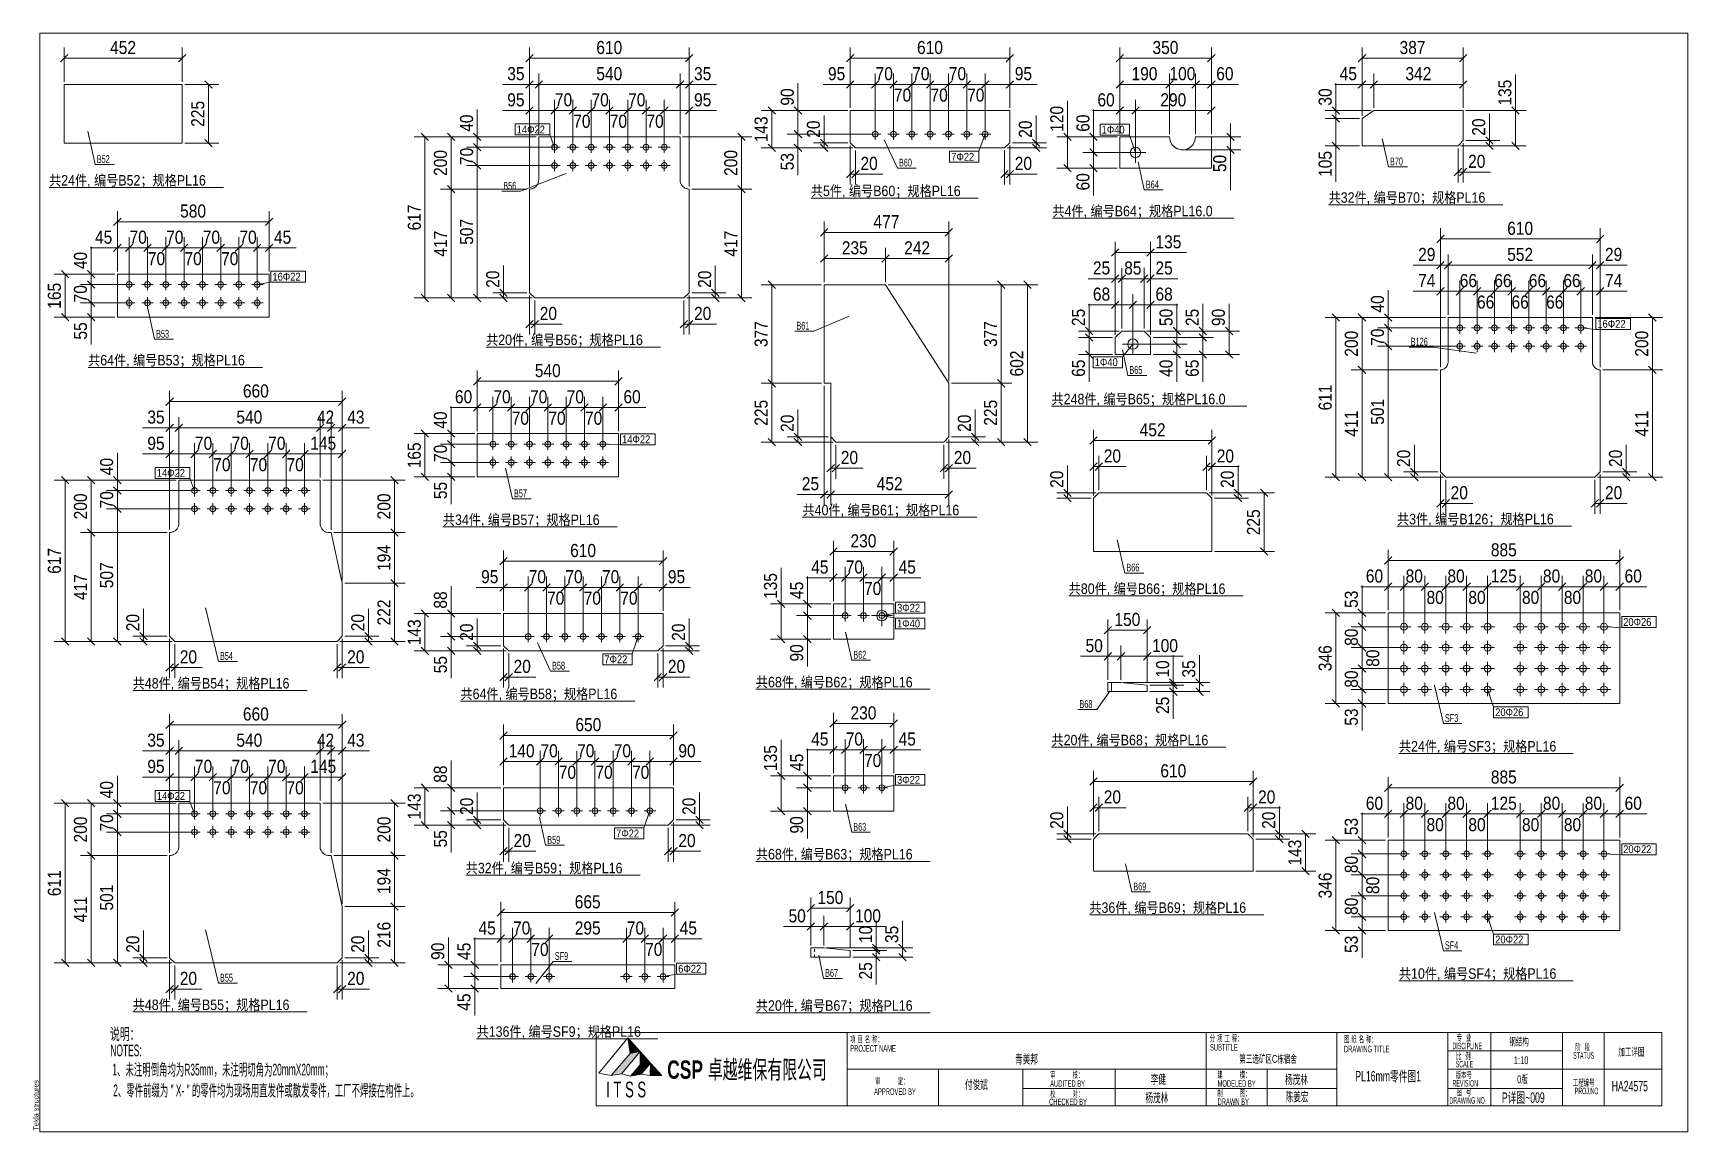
# Model space of a CAD drawing. Header units: inches. Extents: x 0 to 1938, y -2180 to 0.
# Drawn here: x 652 to 1285, y -1740 to -1320 of the extents above; entities that cross this region are included whole.
import ezdxf

# ---------------------------------------------------------------- set-up
doc = ezdxf.new("R2010")
doc.units = ezdxf.units.IN
doc.header["$MEASUREMENT"] = 0
doc.linetypes.add('XKITLINE00', pattern=[0])
doc.linetypes.add('XKITLINE01', pattern=[4, 1, -1, 1, -1])
for name, color, linetype, lineweight in [('Bolt', 7, 'Continuous', 0), ('BoltMark', 3, 'Continuous', 0), ('DrawingSheet', 5, 'Continuous', 0), ('OtherObjectType', 1, 'Continuous', 0), ('Part', 2, 'Continuous', 0), ('PartMark', 3, 'Continuous', 0), ('Z-DIMENSIONS', 1, 'Continuous', 0)]:
    doc.layers.add(name, color=color, linetype=linetype, lineweight=lineweight)
doc.styles.add('Arial', font='arial.ttf')
doc.styles.add('Arial Black', font='ariblk.ttf')
doc.styles.add('Arial Black Bold', font='ARIAL.TTF')
doc.styles.add('Arial Narrow', font='ARIAL.TTF')
doc.styles.add('romsim', font='ARIAL.TTF')
doc.styles.add('宋体', font='ARIAL.TTF')

# ---------------------------------------------------------------- blocks, each defined once
blk = doc.blocks.new('*A1554')
at = {"layer": 'Part', "color": 2, "linetype": 'XKITLINE00', "lineweight": 0}
for p, q in [((14.23, 382.95), (14.23, 405.4)), ((59.43, 405.4), (14.23, 405.4)), ((59.43, 382.95), (59.43, 405.4)), ((59.43, 382.95), (14.23, 382.95))]:
    blk.add_line(p, q, dxfattribs=at)
blk = doc.blocks.new('*A1555')
at = {"layer": 'Part', "color": 2, "linetype": 'XKITLINE00', "lineweight": 0}
for p, q in [((34.6, 316.3934), (34.6, 332.8934)), ((34.6, 332.8934), (92.6, 332.8934)), ((92.6, 332.8934), (92.6, 316.3934)), ((92.6, 316.3934), (34.6, 316.3934))]:
    blk.add_line(p, q, dxfattribs=at)
blk = doc.blocks.new('*A1556')
at = {"layer": 'Bolt', "color": 2, "linetype": 'XKITLINE00', "lineweight": 0}
for p, q in [((39.1, 331.0934), (39.1, 326.6934)), ((46.1, 331.0934), (46.1, 326.6934)), ((53.1, 331.0934), (53.1, 326.6934)), ((60.1, 331.0934), (60.1, 326.6934)), ((67.1, 331.0934), (67.1, 326.6934)), ((74.1, 331.0934), (74.1, 326.6934)), ((81.1, 331.0934), (81.1, 326.6934)), ((88.1, 331.0934), (88.1, 326.6934)), ((36.9, 328.8934), (41.3, 328.8934)), ((39.1, 324.0934), (39.1, 319.6934)), ((43.9, 328.8934), (48.3, 328.8934)), ((46.1, 324.0934), (46.1, 319.6934)), ((50.9, 328.8934), (55.3, 328.8934)), ((53.1, 324.0934), (53.1, 319.6934)), ((57.9, 328.8934), (62.3, 328.8934)), ((60.1, 324.0934), (60.1, 319.6934)), ((64.9, 328.8934), (69.3, 328.8934)), ((67.1, 324.0934), (67.1, 319.6934)), ((71.9, 328.8934), (76.3, 328.8934)), ((74.1, 324.0934), (74.1, 319.6934)), ((78.9, 328.8934), (83.3, 328.8934)), ((81.1, 324.0934), (81.1, 319.6934)), ((85.9, 328.8934), (90.3, 328.8934)), ((88.1, 324.0934), (88.1, 319.6934)), ((36.9, 321.8934), (41.3, 321.8934)), ((43.9, 321.8934), (48.3, 321.8934)), ((50.9, 321.8934), (55.3, 321.8934)), ((57.9, 321.8934), (62.3, 321.8934)), ((64.9, 321.8934), (69.3, 321.8934)), ((71.9, 321.8934), (76.3, 321.8934)), ((78.9, 321.8934), (83.3, 321.8934)), ((85.9, 321.8934), (90.3, 321.8934))]:
    blk.add_line(p, q, dxfattribs=at)
for centre in [(39.1, 328.8934), (46.1, 328.8934), (53.1, 328.8934), (60.1, 328.8934), (67.1, 328.8934), (74.1, 328.8934), (81.1, 328.8934), (88.1, 328.8934), (39.1, 321.8934), (46.1, 321.8934), (53.1, 321.8934), (60.1, 321.8934), (67.1, 321.8934), (74.1, 321.8934), (81.1, 321.8934), (88.1, 321.8934)]:
    blk.add_circle(centre, 1.1, dxfattribs=at)
blk = doc.blocks.new('*A1557')
at = {"layer": 'Part', "color": 2, "linetype": 'XKITLINE00', "lineweight": 0}
for p, q in [((58.1, 237.63), (58.1, 254.13)), ((58.1, 254.13), (112.1, 254.13)), ((112.1, 254.13), (112.1, 237.58)), ((55.15, 234.17), (54.6, 234.13)), ((54.6, 194.48), (54.6, 234.13)), ((58.1, 237.63), (58.06, 237.08)), ((112.14, 237.04), (112.1, 237.58)), ((115.55, 234.13), (115.01, 234.17)), ((116.32, 234.13), (115.55, 234.13)), ((116.32, 234.13), (120.6, 214.71)), ((120.6, 214.71), (120.6, 194.48)), ((56.6, 192.48), (54.6, 194.48)), ((118.6, 192.48), (56.6, 192.48)), ((120.6, 194.48), (118.6, 192.48))]:
    blk.add_line(p, q, dxfattribs=at)
at = {"layer": 'Part', "color": 6, "linetype": 'XKITLINE01', "lineweight": 0}
for p, q in [((54.6, 234.13), (55.15, 234.17)), ((58.06, 237.08), (58.1, 237.63)), ((112.1, 237.58), (112.14, 237.04)), ((115.01, 234.17), (115.55, 234.13))]:
    blk.add_line(p, q, dxfattribs=at)
at = {"layer": 'Part', "color": 2, "linetype": 'XKITLINE00', "lineweight": 0}
for centre, radius, start, end in [((54.6, 237.63), 3.5, 279, 351), ((115.55, 237.58), 3.45, 189, 261)]:
    blk.add_arc(centre, radius, start, end, dxfattribs=at)
at = {"layer": 'Part', "color": 6, "linetype": 'XKITLINE01', "lineweight": 0}
for centre, radius, start, end in [((54.6, 237.63), 3.5, 279, 351), ((115.55, 237.58), 3.45, 189, 261)]:
    blk.add_arc(centre, radius, start, end, dxfattribs=at)
blk = doc.blocks.new('*A1558')
at = {"layer": 'Bolt', "color": 2, "linetype": 'XKITLINE00', "lineweight": 0}
for p, q in [((66.3, 250.13), (61.9, 250.13)), ((64.1, 252.33), (64.1, 247.93)), ((73.3, 250.13), (68.9, 250.13)), ((71.1, 252.33), (71.1, 247.93)), ((80.3, 250.13), (75.9, 250.13)), ((78.1, 252.33), (78.1, 247.93)), ((87.3, 250.13), (82.9, 250.13)), ((85.1, 252.33), (85.1, 247.93)), ((94.3, 250.13), (89.9, 250.13)), ((92.1, 252.33), (92.1, 247.93)), ((101.3, 250.13), (96.9, 250.13)), ((99.1, 252.33), (99.1, 247.93)), ((108.3, 250.13), (103.9, 250.13)), ((106.1, 252.33), (106.1, 247.93)), ((66.3, 243.13), (61.9, 243.13)), ((64.1, 245.33), (64.1, 240.93)), ((73.3, 243.13), (68.9, 243.13)), ((71.1, 245.33), (71.1, 240.93)), ((80.3, 243.13), (75.9, 243.13)), ((78.1, 245.33), (78.1, 240.93)), ((87.3, 243.13), (82.9, 243.13)), ((85.1, 245.33), (85.1, 240.93)), ((94.3, 243.13), (89.9, 243.13)), ((92.1, 245.33), (92.1, 240.93)), ((101.3, 243.13), (96.9, 243.13)), ((99.1, 245.33), (99.1, 240.93)), ((108.3, 243.13), (103.9, 243.13)), ((106.1, 245.33), (106.1, 240.93))]:
    blk.add_line(p, q, dxfattribs=at)
for centre in [(64.1, 250.13), (71.1, 250.13), (78.1, 250.13), (85.1, 250.13), (92.1, 250.13), (99.1, 250.13), (106.1, 250.13), (64.1, 243.13), (71.1, 243.13), (78.1, 243.13), (85.1, 243.13), (92.1, 243.13), (99.1, 243.13), (106.1, 243.13)]:
    blk.add_circle(centre, 1.1, dxfattribs=at)
blk = doc.blocks.new('*A1559')
at = {"layer": 'Part', "color": 2, "linetype": 'XKITLINE00', "lineweight": 0}
for p, q in [((58.1, 114.13), (58.1, 130.63)), ((58.1, 130.63), (112.1, 130.63)), ((112.1, 130.63), (112.1, 114.08)), ((58.1, 114.13), (58.06, 113.58)), ((112.14, 113.54), (112.1, 114.08)), ((55.15, 110.67), (54.6, 110.63)), ((54.6, 71.58), (54.6, 110.63)), ((115.55, 110.63), (115.01, 110.67)), ((116.32, 110.63), (115.55, 110.63)), ((116.32, 110.63), (120.6, 91.21)), ((120.6, 91.21), (120.6, 71.58)), ((56.6, 69.58), (54.6, 71.58)), ((120.6, 71.58), (118.6, 69.58)), ((118.6, 69.58), (56.6, 69.58))]:
    blk.add_line(p, q, dxfattribs=at)
at = {"layer": 'Part', "color": 6, "linetype": 'XKITLINE01', "lineweight": 0}
for p, q in [((58.06, 113.58), (58.1, 114.13)), ((112.1, 114.08), (112.14, 113.54)), ((54.6, 110.63), (55.15, 110.67)), ((115.01, 110.67), (115.55, 110.63))]:
    blk.add_line(p, q, dxfattribs=at)
at = {"layer": 'Part', "color": 2, "linetype": 'XKITLINE00', "lineweight": 0}
for centre, radius, start, end in [((54.6, 114.13), 3.5, 279, 351), ((115.55, 114.08), 3.45, 189, 261)]:
    blk.add_arc(centre, radius, start, end, dxfattribs=at)
at = {"layer": 'Part', "color": 6, "linetype": 'XKITLINE01', "lineweight": 0}
for centre, radius, start, end in [((54.6, 114.13), 3.5, 279, 351), ((115.55, 114.08), 3.45, 189, 261)]:
    blk.add_arc(centre, radius, start, end, dxfattribs=at)
blk = doc.blocks.new('*A1560')
at = {"layer": 'Bolt', "color": 2, "linetype": 'XKITLINE00', "lineweight": 0}
for p, q in [((66.3, 126.63), (61.9, 126.63)), ((64.1, 128.83), (64.1, 124.43)), ((73.3, 126.63), (68.9, 126.63)), ((71.1, 128.83), (71.1, 124.43)), ((80.3, 126.63), (75.9, 126.63)), ((78.1, 128.83), (78.1, 124.43)), ((87.3, 126.63), (82.9, 126.63)), ((85.1, 128.83), (85.1, 124.43)), ((94.3, 126.63), (89.9, 126.63)), ((92.1, 128.83), (92.1, 124.43)), ((101.3, 126.63), (96.9, 126.63)), ((99.1, 128.83), (99.1, 124.43)), ((108.3, 126.63), (103.9, 126.63)), ((106.1, 128.83), (106.1, 124.43)), ((64.1, 121.83), (64.1, 117.43)), ((71.1, 121.83), (71.1, 117.43)), ((78.1, 121.83), (78.1, 117.43)), ((85.1, 121.83), (85.1, 117.43)), ((92.1, 121.83), (92.1, 117.43)), ((99.1, 121.83), (99.1, 117.43)), ((106.1, 121.83), (106.1, 117.43)), ((66.3, 119.63), (61.9, 119.63)), ((73.3, 119.63), (68.9, 119.63)), ((80.3, 119.63), (75.9, 119.63)), ((87.3, 119.63), (82.9, 119.63)), ((94.3, 119.63), (89.9, 119.63)), ((101.3, 119.63), (96.9, 119.63)), ((108.3, 119.63), (103.9, 119.63))]:
    blk.add_line(p, q, dxfattribs=at)
for centre in [(64.1, 126.63), (71.1, 126.63), (78.1, 126.63), (85.1, 126.63), (92.1, 126.63), (99.1, 126.63), (106.1, 126.63), (64.1, 119.63), (71.1, 119.63), (78.1, 119.63), (85.1, 119.63), (92.1, 119.63), (99.1, 119.63), (106.1, 119.63)]:
    blk.add_circle(centre, 1.1, dxfattribs=at)
blk = doc.blocks.new('*A1561')
at = {"layer": 'Part', "color": 2, "linetype": 'XKITLINE00', "lineweight": 0}
for p, q in [((195.7, 368.9), (195.7, 385.4)), ((195.7, 385.4), (249.7, 385.4)), ((249.7, 385.4), (249.7, 368.9)), ((195.7, 368.9), (195.66, 368.35)), ((249.74, 368.35), (249.7, 368.9)), ((192.75, 365.44), (192.2, 365.4)), ((192.2, 325.75), (192.2, 365.4)), ((253.2, 365.4), (252.65, 365.44)), ((253.2, 325.75), (253.2, 365.4)), ((194.2, 323.75), (192.2, 325.75)), ((251.2, 323.75), (194.2, 323.75)), ((253.2, 325.75), (251.2, 323.75))]:
    blk.add_line(p, q, dxfattribs=at)
at = {"layer": 'Part', "color": 6, "linetype": 'XKITLINE01', "lineweight": 0}
for p, q in [((195.66, 368.35), (195.7, 368.9)), ((249.7, 368.9), (249.74, 368.35)), ((192.2, 365.4), (192.75, 365.44)), ((252.65, 365.44), (253.2, 365.4))]:
    blk.add_line(p, q, dxfattribs=at)
at = {"layer": 'Part', "color": 2, "linetype": 'XKITLINE00', "lineweight": 0}
for centre, start, end in [((192.2, 368.9), 279, 351), ((253.2, 368.9), 189, 261)]:
    blk.add_arc(centre, 3.5, start, end, dxfattribs=at)
at = {"layer": 'Part', "color": 6, "linetype": 'XKITLINE01', "lineweight": 0}
for centre, start, end in [((192.2, 368.9), 279, 351), ((253.2, 368.9), 189, 261)]:
    blk.add_arc(centre, 3.5, start, end, dxfattribs=at)
blk = doc.blocks.new('*A1562')
at = {"layer": 'Bolt', "color": 2, "linetype": 'XKITLINE00', "lineweight": 0}
for p, q in [((203.9, 381.4), (199.5, 381.4)), ((201.7, 383.6), (201.7, 379.2)), ((210.9, 381.4), (206.5, 381.4)), ((208.7, 383.6), (208.7, 379.2)), ((217.9, 381.4), (213.5, 381.4)), ((215.7, 383.6), (215.7, 379.2)), ((224.9, 381.4), (220.5, 381.4)), ((222.7, 383.6), (222.7, 379.2)), ((231.9, 381.4), (227.5, 381.4)), ((229.7, 383.6), (229.7, 379.2)), ((238.9, 381.4), (234.5, 381.4)), ((236.7, 383.6), (236.7, 379.2)), ((245.9, 381.4), (241.5, 381.4)), ((243.7, 383.6), (243.7, 379.2)), ((203.9, 374.4), (199.5, 374.4)), ((201.7, 376.6), (201.7, 372.2)), ((210.9, 374.4), (206.5, 374.4)), ((208.7, 376.6), (208.7, 372.2)), ((217.9, 374.4), (213.5, 374.4)), ((215.7, 376.6), (215.7, 372.2)), ((224.9, 374.4), (220.5, 374.4)), ((222.7, 376.6), (222.7, 372.2)), ((231.9, 374.4), (227.5, 374.4)), ((229.7, 376.6), (229.7, 372.2)), ((238.9, 374.4), (234.5, 374.4)), ((236.7, 376.6), (236.7, 372.2)), ((245.9, 374.4), (241.5, 374.4)), ((243.7, 376.6), (243.7, 372.2))]:
    blk.add_line(p, q, dxfattribs=at)
for centre in [(201.7, 381.4), (208.7, 381.4), (215.7, 381.4), (222.7, 381.4), (229.7, 381.4), (236.7, 381.4), (243.7, 381.4), (201.7, 374.4), (208.7, 374.4), (215.7, 374.4), (222.7, 374.4), (229.7, 374.4), (236.7, 374.4), (243.7, 374.4)]:
    blk.add_circle(centre, 1.1, dxfattribs=at)
blk = doc.blocks.new('*A1563')
at = {"layer": 'Part', "color": 2, "linetype": 'XKITLINE00', "lineweight": 0}
for p, q in [((172.2, 255.4), (172.2, 271.9)), ((172.2, 271.9), (226.2, 271.9)), ((226.2, 271.9), (226.2, 255.4)), ((226.2, 255.4), (172.2, 255.4))]:
    blk.add_line(p, q, dxfattribs=at)
blk = doc.blocks.new('*A1564')
at = {"layer": 'Bolt', "color": 2, "linetype": 'XKITLINE00', "lineweight": 0}
for p, q in [((176, 267.9), (180.4, 267.9)), ((178.2, 270.1), (178.2, 265.7)), ((183, 267.9), (187.4, 267.9)), ((185.2, 270.1), (185.2, 265.7)), ((190, 267.9), (194.4, 267.9)), ((192.2, 270.1), (192.2, 265.7)), ((197, 267.9), (201.4, 267.9)), ((199.2, 270.1), (199.2, 265.7)), ((204, 267.9), (208.4, 267.9)), ((206.2, 270.1), (206.2, 265.7)), ((211, 267.9), (215.4, 267.9)), ((213.2, 270.1), (213.2, 265.7)), ((218, 267.9), (222.4, 267.9)), ((220.2, 270.1), (220.2, 265.7)), ((176, 260.9), (180.4, 260.9)), ((178.2, 263.1), (178.2, 258.7)), ((183, 260.9), (187.4, 260.9)), ((185.2, 263.1), (185.2, 258.7)), ((190, 260.9), (194.4, 260.9)), ((192.2, 263.1), (192.2, 258.7)), ((197, 260.9), (201.4, 260.9)), ((199.2, 263.1), (199.2, 258.7)), ((204, 260.9), (208.4, 260.9)), ((206.2, 263.1), (206.2, 258.7)), ((211, 260.9), (215.4, 260.9)), ((213.2, 263.1), (213.2, 258.7)), ((218, 260.9), (222.4, 260.9)), ((220.2, 263.1), (220.2, 258.7))]:
    blk.add_line(p, q, dxfattribs=at)
for centre in [(178.2, 267.9), (185.2, 267.9), (192.2, 267.9), (199.2, 267.9), (206.2, 267.9), (213.2, 267.9), (220.2, 267.9), (178.2, 260.9), (185.2, 260.9), (192.2, 260.9), (199.2, 260.9), (206.2, 260.9), (213.2, 260.9), (220.2, 260.9)]:
    blk.add_circle(centre, 1.1, dxfattribs=at)
blk = doc.blocks.new('*A1565')
at = {"layer": 'Part', "color": 2, "linetype": 'XKITLINE00', "lineweight": 0}
for p, q in [((182.2, 190.83), (182.2, 203.13)), ((182.2, 203.13), (243.2, 203.13)), ((243.2, 203.13), (243.2, 190.83)), ((184.2, 188.83), (182.2, 190.83)), ((243.2, 190.83), (241.2, 188.83)), ((241.2, 188.83), (184.2, 188.83))]:
    blk.add_line(p, q, dxfattribs=at)
blk = doc.blocks.new('*A1566')
at = {"layer": 'Bolt', "color": 2, "linetype": 'XKITLINE00', "lineweight": 0}
for p, q in [((191.7, 196.53), (191.7, 192.13)), ((198.7, 196.53), (198.7, 192.13)), ((205.7, 196.53), (205.7, 192.13)), ((212.7, 196.53), (212.7, 192.13)), ((219.7, 196.53), (219.7, 192.13)), ((226.7, 196.53), (226.7, 192.13)), ((233.7, 196.53), (233.7, 192.13)), ((193.9, 194.33), (189.5, 194.33)), ((200.9, 194.33), (196.5, 194.33)), ((207.9, 194.33), (203.5, 194.33)), ((214.9, 194.33), (210.5, 194.33)), ((221.9, 194.33), (217.5, 194.33)), ((228.9, 194.33), (224.5, 194.33)), ((235.9, 194.33), (231.5, 194.33))]:
    blk.add_line(p, q, dxfattribs=at)
for centre in [(191.7, 194.33), (198.7, 194.33), (205.7, 194.33), (212.7, 194.33), (219.7, 194.33), (226.7, 194.33), (233.7, 194.33)]:
    blk.add_circle(centre, 1.1, dxfattribs=at)
blk = doc.blocks.new('*A1567')
at = {"layer": 'Part', "color": 2, "linetype": 'XKITLINE00', "lineweight": 0}
for p, q in [((182.2, 124.27), (182.2, 136.57)), ((182.2, 136.57), (247.2, 136.57)), ((247.2, 136.57), (247.2, 124.27)), ((184.2, 122.27), (182.2, 124.27)), ((245.2, 122.27), (184.2, 122.27)), ((247.2, 124.27), (245.2, 122.27))]:
    blk.add_line(p, q, dxfattribs=at)
blk = doc.blocks.new('*A1568')
at = {"layer": 'Bolt', "color": 2, "linetype": 'XKITLINE00', "lineweight": 0}
for p, q in [((198.4, 127.77), (194, 127.77)), ((196.2, 129.97), (196.2, 125.57)), ((205.4, 127.77), (201, 127.77)), ((203.2, 129.97), (203.2, 125.57)), ((212.4, 127.77), (208, 127.77)), ((210.2, 129.97), (210.2, 125.57)), ((219.4, 127.77), (215, 127.77)), ((217.2, 129.97), (217.2, 125.57)), ((226.4, 127.77), (222, 127.77)), ((224.2, 129.97), (224.2, 125.57)), ((233.4, 127.77), (229, 127.77)), ((231.2, 129.97), (231.2, 125.57)), ((240.4, 127.77), (236, 127.77)), ((238.2, 129.97), (238.2, 125.57))]:
    blk.add_line(p, q, dxfattribs=at)
for centre in [(196.2, 127.77), (203.2, 127.77), (210.2, 127.77), (217.2, 127.77), (224.2, 127.77), (231.2, 127.77), (238.2, 127.77)]:
    blk.add_circle(centre, 1.1, dxfattribs=at)
blk = doc.blocks.new('*A1569')
at = {"layer": 'Part', "color": 2, "linetype": 'XKITLINE00', "lineweight": 0}
for p, q in [((314.8, 383.1), (314.8, 395.4)), ((314.8, 395.4), (375.8, 395.4)), ((375.8, 395.4), (375.8, 383.1)), ((316.8, 381.1), (314.8, 383.1)), ((373.8, 381.1), (316.8, 381.1)), ((375.8, 383.1), (373.8, 381.1))]:
    blk.add_line(p, q, dxfattribs=at)
blk = doc.blocks.new('*A1570')
at = {"layer": 'Bolt', "color": 2, "linetype": 'XKITLINE00', "lineweight": 0}
for p, q in [((326.5, 386.4), (322.1, 386.4)), ((324.3, 388.6), (324.3, 384.2)), ((333.5, 386.4), (329.1, 386.4)), ((331.3, 388.6), (331.3, 384.2)), ((340.5, 386.4), (336.1, 386.4)), ((338.3, 388.6), (338.3, 384.2)), ((347.5, 386.4), (343.1, 386.4)), ((345.3, 388.6), (345.3, 384.2)), ((354.5, 386.4), (350.1, 386.4)), ((352.3, 388.6), (352.3, 384.2)), ((361.5, 386.4), (357.1, 386.4)), ((359.3, 388.6), (359.3, 384.2)), ((368.5, 386.4), (364.1, 386.4)), ((366.3, 388.6), (366.3, 384.2))]:
    blk.add_line(p, q, dxfattribs=at)
for centre in [(324.3, 386.4), (331.3, 386.4), (338.3, 386.4), (345.3, 386.4), (352.3, 386.4), (359.3, 386.4), (366.3, 386.4)]:
    blk.add_circle(centre, 1.1, dxfattribs=at)
blk = doc.blocks.new('*A1571')
at = {"layer": 'Part', "color": 2, "linetype": 'XKITLINE00', "lineweight": 0}
for p, q in [((304.8, 291.13), (304.8, 328.83)), ((304.8, 328.83), (328.3, 328.83)), ((328.3, 328.83), (352.5, 291.13)), ((307.3, 291.13), (304.8, 291.13)), ((307.3, 270.68), (307.3, 291.13)), ((352.5, 291.13), (352.5, 270.68)), ((309.3, 268.68), (307.3, 270.68)), ((350.5, 268.68), (309.3, 268.68)), ((352.5, 270.68), (350.5, 268.68))]:
    blk.add_line(p, q, dxfattribs=at)
blk = doc.blocks.new('*A1572')
at = {"layer": 'Part', "color": 2, "linetype": 'XKITLINE00', "lineweight": 0}
for p, q in [((308.38, 193.33), (308.38, 206.83)), ((331.38, 206.83), (308.38, 206.83)), ((331.38, 193.33), (331.38, 206.83)), ((331.38, 193.33), (308.38, 193.33))]:
    blk.add_line(p, q, dxfattribs=at)
blk = doc.blocks.new('*A1573')
at = {"layer": 'Bolt', "color": 2, "linetype": 'XKITLINE00', "lineweight": 0}
for p, q in [((312.88, 204.53), (312.88, 200.13)), ((319.88, 204.53), (319.88, 200.13)), ((326.88, 204.53), (326.88, 200.13)), ((315.08, 202.33), (310.68, 202.33)), ((322.08, 202.33), (317.68, 202.33)), ((329.08, 202.33), (324.68, 202.33))]:
    blk.add_line(p, q, dxfattribs=at)
for centre in [(312.88, 202.33), (319.88, 202.33), (326.88, 202.33)]:
    blk.add_circle(centre, 1.1, dxfattribs=at)
blk = doc.blocks.new('*A1574')
at = {"layer": 'Bolt', "color": 2, "linetype": 'XKITLINE00', "lineweight": 0}
for p, q in [((326.88, 206.33), (326.88, 198.33)), ((330.88, 202.33), (322.88, 202.33))]:
    blk.add_line(p, q, dxfattribs=at)
blk.add_circle((326.88, 202.33), 2, dxfattribs=at)
blk = doc.blocks.new('*A1575')
at = {"layer": 'Part', "color": 2, "linetype": 'XKITLINE00', "lineweight": 0}
for p, q in [((308.38, 127.57), (308.38, 141.07)), ((331.38, 141.07), (308.38, 141.07)), ((331.38, 127.57), (331.38, 141.07)), ((331.38, 127.57), (308.38, 127.57))]:
    blk.add_line(p, q, dxfattribs=at)
blk = doc.blocks.new('*A1576')
at = {"layer": 'Bolt', "color": 2, "linetype": 'XKITLINE00', "lineweight": 0}
for p, q in [((315.08, 136.57), (310.68, 136.57)), ((312.88, 138.77), (312.88, 134.37)), ((322.08, 136.57), (317.68, 136.57)), ((319.88, 138.77), (319.88, 134.37)), ((329.08, 136.57), (324.68, 136.57)), ((326.88, 138.77), (326.88, 134.37))]:
    blk.add_line(p, q, dxfattribs=at)
for centre in [(312.88, 136.57), (319.88, 136.57), (326.88, 136.57)]:
    blk.add_circle(centre, 1.1, dxfattribs=at)
blk = doc.blocks.new('*A1577')
at = {"layer": 'Bolt', "color": 2, "linetype": 'XKITLINE00', "lineweight": 0}
for p, q in [((423.82, 383.4), (423.82, 375.4)), ((427.82, 379.4), (419.82, 379.4))]:
    blk.add_line(p, q, dxfattribs=at)
blk.add_circle((423.82, 379.4), 2, dxfattribs=at)
blk = doc.blocks.new('*A1578')
at = {"layer": 'Part', "color": 2, "linetype": 'XKITLINE00', "lineweight": 0}
for p, q in [((417.82, 373.4), (417.82, 385.4)), ((417.82, 385.4), (436.82, 385.4)), ((436.82, 385.4), (437.06, 383.85)), ((437.77, 382.46), (437.06, 383.85)), ((446.57, 383.85), (445.86, 382.46)), ((446.57, 383.85), (446.82, 385.4)), ((446.82, 385.4), (452.82, 385.4)), ((452.82, 373.4), (452.82, 385.4)), ((452.82, 373.4), (417.82, 373.4))]:
    blk.add_line(p, q, dxfattribs=at)
at = {"layer": 'Part', "color": 6, "linetype": 'XKITLINE01', "lineweight": 0}
for p, q in [((437.06, 383.85), (437.77, 382.46)), ((445.86, 382.46), (446.57, 383.85))]:
    blk.add_line(p, q, dxfattribs=at)
at = {"layer": 'Part', "color": 2, "linetype": 'XKITLINE00', "lineweight": 0}
blk.add_arc((441.82, 385.4), 5, 216, 324, dxfattribs=at)
at = {"layer": 'Part', "color": 6, "linetype": 'XKITLINE01', "lineweight": 0}
blk.add_arc((441.82, 385.4), 5, 216, 324, dxfattribs=at)
blk = doc.blocks.new('*A1579')
at = {"layer": 'Part', "color": 2, "linetype": 'XKITLINE00', "lineweight": 0}
for p, q in [((416.09, 308.63), (418.59, 311.13)), ((418.59, 311.13), (427.09, 311.13)), ((427.09, 311.13), (429.59, 308.63)), ((416.09, 302.13), (416.09, 308.63)), ((429.59, 308.63), (429.59, 302.13)), ((429.59, 302.13), (416.09, 302.13))]:
    blk.add_line(p, q, dxfattribs=at)
blk = doc.blocks.new('*A1580')
at = {"layer": 'Bolt', "color": 2, "linetype": 'XKITLINE00', "lineweight": 0}
for p, q in [((422.84, 302.13), (422.84, 310.13)), ((426.84, 306.13), (418.84, 306.13))]:
    blk.add_line(p, q, dxfattribs=at)
blk.add_circle((422.84, 306.13), 2, dxfattribs=at)
blk = doc.blocks.new('*A1581')
at = {"layer": 'Part', "color": 2, "linetype": 'XKITLINE00', "lineweight": 0}
for p, q in [((407.82, 247.28), (409.82, 249.28)), ((407.82, 226.83), (407.82, 247.28)), ((409.82, 249.28), (451.02, 249.28)), ((451.02, 249.28), (453.02, 247.28)), ((453.02, 247.28), (453.02, 226.83)), ((453.02, 226.83), (407.82, 226.83))]:
    blk.add_line(p, q, dxfattribs=at)
blk = doc.blocks.new('*A1582')
at = {"layer": 'Part', "color": 2, "linetype": 'XKITLINE00', "lineweight": 0}
for p, q in [((299.73, 71.8), (299.73, 75.3)), ((299.73, 75.3), (304.73, 75.3)), ((314.73, 71.8), (299.73, 71.8)), ((304.73, 75.3), (314.73, 74.3)), ((314.73, 74.3), (314.73, 71.8))]:
    blk.add_line(p, q, dxfattribs=at)
at = {"layer": 'Part', "color": 6, "linetype": 'XKITLINE01', "lineweight": 0}
blk.add_line((301.13, 71.8), (301.13, 75.3), dxfattribs=at)
blk = doc.blocks.new('*A1583')
at = {"layer": 'Part', "color": 2, "linetype": 'XKITLINE00', "lineweight": 0}
for p, q in [((418.27, 176.78), (413.27, 176.78)), ((413.27, 173.28), (413.27, 176.78)), ((428.27, 173.28), (413.27, 173.28)), ((414.67, 173.28), (414.67, 176.78)), ((428.27, 175.78), (418.27, 176.78)), ((428.27, 175.78), (428.27, 173.28))]:
    blk.add_line(p, q, dxfattribs=at)
blk = doc.blocks.new('*A1584')
at = {"layer": 'Part', "color": 2, "linetype": 'XKITLINE00', "lineweight": 0}
for p, q in [((407.82, 116.93), (409.82, 118.93)), ((407.82, 104.63), (407.82, 116.93)), ((409.82, 118.93), (466.82, 118.93)), ((466.82, 118.93), (468.82, 116.93)), ((468.82, 116.93), (468.82, 104.63)), ((468.82, 104.63), (407.82, 104.63))]:
    blk.add_line(p, q, dxfattribs=at)
blk = doc.blocks.new('*A1585')
at = {"layer": 'Part', "color": 2, "linetype": 'XKITLINE00', "lineweight": 0}
for p, q in [((510.42, 392.4), (514.92, 395.4)), ((510.42, 381.9), (510.42, 392.4)), ((514.92, 395.4), (549.12, 395.4)), ((549.12, 395.4), (549.12, 383.9)), ((547.12, 381.9), (510.42, 381.9)), ((549.12, 383.9), (547.12, 381.9))]:
    blk.add_line(p, q, dxfattribs=at)
blk = doc.blocks.new('*A1586')
at = {"layer": 'Part', "color": 2, "linetype": 'XKITLINE00', "lineweight": 0}
for p, q in [((543.32, 299.2), (543.32, 316.3)), ((543.32, 316.3), (598.52, 316.3)), ((598.52, 316.3), (598.52, 299.2)), ((543.32, 299.2), (543.27, 298.7)), ((598.56, 298.7), (598.52, 299.2)), ((540.92, 296.35), (540.42, 296.3)), ((540.42, 257.25), (540.42, 296.3)), ((601.42, 296.3), (600.91, 296.35)), ((601.42, 257.25), (601.42, 296.3)), ((542.42, 255.25), (540.42, 257.25)), ((599.42, 255.25), (542.42, 255.25)), ((601.42, 257.25), (599.42, 255.25))]:
    blk.add_line(p, q, dxfattribs=at)
at = {"layer": 'Part', "color": 6, "linetype": 'XKITLINE01', "lineweight": 0}
for p, q in [((543.27, 298.7), (543.32, 299.2)), ((598.52, 299.2), (598.56, 298.7)), ((540.42, 296.3), (540.92, 296.35)), ((600.91, 296.35), (601.42, 296.3))]:
    blk.add_line(p, q, dxfattribs=at)
at = {"layer": 'Part', "color": 2, "linetype": 'XKITLINE00', "lineweight": 0}
for centre, start, end in [((540.42, 299.2), 280, 350), ((601.42, 299.2), 190, 260)]:
    blk.add_arc(centre, 2.9, start, end, dxfattribs=at)
at = {"layer": 'Part', "color": 6, "linetype": 'XKITLINE01', "lineweight": 0}
for centre, start, end in [((540.42, 299.2), 280, 350), ((601.42, 299.2), 190, 260)]:
    blk.add_arc(centre, 2.9, start, end, dxfattribs=at)
blk = doc.blocks.new('*A1587')
at = {"layer": 'Bolt', "color": 2, "linetype": 'XKITLINE00', "lineweight": 0}
for p, q in [((550.02, 312.3), (545.62, 312.3)), ((547.82, 314.5), (547.82, 310.1)), ((556.62, 312.3), (552.22, 312.3)), ((554.42, 314.5), (554.42, 310.1)), ((563.22, 312.3), (558.82, 312.3)), ((561.02, 314.5), (561.02, 310.1)), ((569.82, 312.3), (565.42, 312.3)), ((567.62, 314.5), (567.62, 310.1)), ((576.42, 312.3), (572.02, 312.3)), ((574.22, 314.5), (574.22, 310.1)), ((583.02, 312.3), (578.62, 312.3)), ((580.82, 314.5), (580.82, 310.1)), ((589.62, 312.3), (585.22, 312.3)), ((587.42, 314.5), (587.42, 310.1)), ((596.22, 312.3), (591.82, 312.3)), ((594.02, 314.5), (594.02, 310.1)), ((550.02, 305.3), (545.62, 305.3)), ((547.82, 307.5), (547.82, 303.1)), ((556.62, 305.3), (552.22, 305.3)), ((554.42, 307.5), (554.42, 303.1)), ((563.22, 305.3), (558.82, 305.3)), ((561.02, 307.5), (561.02, 303.1)), ((569.82, 305.3), (565.42, 305.3)), ((567.62, 307.5), (567.62, 303.1)), ((576.42, 305.3), (572.02, 305.3)), ((574.22, 307.5), (574.22, 303.1)), ((583.02, 305.3), (578.62, 305.3)), ((580.82, 307.5), (580.82, 303.1)), ((589.62, 305.3), (585.22, 305.3)), ((587.42, 307.5), (587.42, 303.1)), ((596.22, 305.3), (591.82, 305.3)), ((594.02, 307.5), (594.02, 303.1))]:
    blk.add_line(p, q, dxfattribs=at)
for centre in [(547.82, 312.3), (554.42, 312.3), (561.02, 312.3), (567.62, 312.3), (574.22, 312.3), (580.82, 312.3), (587.42, 312.3), (594.02, 312.3), (547.82, 305.3), (554.42, 305.3), (561.02, 305.3), (567.62, 305.3), (574.22, 305.3), (580.82, 305.3), (587.42, 305.3), (594.02, 305.3)]:
    blk.add_circle(centre, 1.1, dxfattribs=at)
blk = doc.blocks.new('*A1588')
at = {"layer": 'Bolt', "color": 2, "linetype": 'XKITLINE00', "lineweight": 0}
for p, q in [((523.82, 198.1), (529.02, 198.1)), ((526.42, 200.7), (526.42, 195.5)), ((531.82, 198.1), (537.02, 198.1)), ((534.42, 200.7), (534.42, 195.5)), ((539.82, 198.1), (545.02, 198.1)), ((542.42, 200.7), (542.42, 195.5)), ((547.82, 198.1), (553.02, 198.1)), ((550.42, 200.7), (550.42, 195.5)), ((555.82, 198.1), (561.02, 198.1)), ((558.42, 200.7), (558.42, 195.5)), ((523.82, 190.1), (529.02, 190.1)), ((526.42, 192.7), (526.42, 187.5)), ((531.82, 190.1), (537.02, 190.1)), ((534.42, 192.7), (534.42, 187.5)), ((539.82, 190.1), (545.02, 190.1)), ((542.42, 192.7), (542.42, 187.5)), ((547.82, 190.1), (553.02, 190.1)), ((550.42, 192.7), (550.42, 187.5)), ((555.82, 190.1), (561.02, 190.1)), ((558.42, 192.7), (558.42, 187.5)), ((526.42, 184.7), (526.42, 179.5)), ((534.42, 184.7), (534.42, 179.5)), ((542.42, 184.7), (542.42, 179.5)), ((550.42, 184.7), (550.42, 179.5)), ((558.42, 184.7), (558.42, 179.5)), ((523.82, 182.1), (529.02, 182.1)), ((531.82, 182.1), (537.02, 182.1)), ((539.82, 182.1), (545.02, 182.1)), ((547.82, 182.1), (553.02, 182.1)), ((555.82, 182.1), (561.02, 182.1)), ((523.82, 174.1), (529.02, 174.1)), ((526.42, 176.7), (526.42, 171.5)), ((531.82, 174.1), (537.02, 174.1)), ((534.42, 176.7), (534.42, 171.5)), ((539.82, 174.1), (545.02, 174.1)), ((542.42, 176.7), (542.42, 171.5)), ((547.82, 174.1), (553.02, 174.1)), ((550.42, 176.7), (550.42, 171.5)), ((555.82, 174.1), (561.02, 174.1)), ((558.42, 176.7), (558.42, 171.5))]:
    blk.add_line(p, q, dxfattribs=at)
for centre in [(526.42, 198.1), (534.42, 198.1), (542.42, 198.1), (550.42, 198.1), (558.42, 198.1), (526.42, 190.1), (534.42, 190.1), (542.42, 190.1), (550.42, 190.1), (558.42, 190.1), (526.42, 182.1), (534.42, 182.1), (542.42, 182.1), (550.42, 182.1), (558.42, 182.1), (526.42, 174.1), (534.42, 174.1), (542.42, 174.1), (550.42, 174.1), (558.42, 174.1)]:
    blk.add_circle(centre, 1.3, dxfattribs=at)
blk = doc.blocks.new('*A1589')
at = {"layer": 'Bolt', "color": 2, "linetype": 'XKITLINE00', "lineweight": 0}
for p, q in [((568.32, 198.1), (573.52, 198.1)), ((570.92, 200.7), (570.92, 195.5)), ((576.32, 198.1), (581.52, 198.1)), ((578.92, 200.7), (578.92, 195.5)), ((584.32, 198.1), (589.52, 198.1)), ((586.92, 200.7), (586.92, 195.5)), ((592.32, 198.1), (597.52, 198.1)), ((594.92, 200.7), (594.92, 195.5)), ((600.32, 198.1), (605.52, 198.1)), ((602.92, 200.7), (602.92, 195.5)), ((568.32, 190.1), (573.52, 190.1)), ((570.92, 192.7), (570.92, 187.5)), ((576.32, 190.1), (581.52, 190.1)), ((578.92, 192.7), (578.92, 187.5)), ((584.32, 190.1), (589.52, 190.1)), ((586.92, 192.7), (586.92, 187.5)), ((592.32, 190.1), (597.52, 190.1)), ((594.92, 192.7), (594.92, 187.5)), ((600.32, 190.1), (605.52, 190.1)), ((602.92, 192.7), (602.92, 187.5)), ((570.92, 184.7), (570.92, 179.5)), ((578.92, 184.7), (578.92, 179.5)), ((586.92, 184.7), (586.92, 179.5)), ((594.92, 184.7), (594.92, 179.5)), ((602.92, 184.7), (602.92, 179.5)), ((568.32, 182.1), (573.52, 182.1)), ((576.32, 182.1), (581.52, 182.1)), ((584.32, 182.1), (589.52, 182.1)), ((592.32, 182.1), (597.52, 182.1)), ((600.32, 182.1), (605.52, 182.1)), ((568.32, 174.1), (573.52, 174.1)), ((570.92, 176.7), (570.92, 171.5)), ((576.32, 174.1), (581.52, 174.1)), ((578.92, 176.7), (578.92, 171.5)), ((584.32, 174.1), (589.52, 174.1)), ((586.92, 176.7), (586.92, 171.5)), ((592.32, 174.1), (597.52, 174.1)), ((594.92, 176.7), (594.92, 171.5)), ((600.32, 174.1), (605.52, 174.1)), ((602.92, 176.7), (602.92, 171.5))]:
    blk.add_line(p, q, dxfattribs=at)
for centre in [(570.92, 198.1), (578.92, 198.1), (586.92, 198.1), (594.92, 198.1), (602.92, 198.1), (570.92, 190.1), (578.92, 190.1), (586.92, 190.1), (594.92, 190.1), (602.92, 190.1), (570.92, 182.1), (578.92, 182.1), (586.92, 182.1), (594.92, 182.1), (602.92, 182.1), (570.92, 174.1), (578.92, 174.1), (586.92, 174.1), (594.92, 174.1), (602.92, 174.1)]:
    blk.add_circle(centre, 1.3, dxfattribs=at)
blk = doc.blocks.new('*A1590')
at = {"layer": 'Part', "color": 2, "linetype": 'XKITLINE00', "lineweight": 0}
for p, q in [((520.42, 168.8), (520.42, 203.4)), ((520.42, 203.4), (608.92, 203.4)), ((608.92, 203.4), (608.92, 168.8)), ((608.92, 168.8), (520.42, 168.8))]:
    blk.add_line(p, q, dxfattribs=at)
blk = doc.blocks.new('*A1591')
at = {"layer": 'Bolt', "color": 2, "linetype": 'XKITLINE00', "lineweight": 0}
for p, q in [((524.22, 111.24), (528.62, 111.24)), ((526.42, 113.44), (526.42, 109.04)), ((532.22, 111.24), (536.62, 111.24)), ((534.42, 113.44), (534.42, 109.04)), ((540.22, 111.24), (544.62, 111.24)), ((542.42, 113.44), (542.42, 109.04)), ((548.22, 111.24), (552.62, 111.24)), ((550.42, 113.44), (550.42, 109.04)), ((556.22, 111.24), (560.62, 111.24)), ((558.42, 113.44), (558.42, 109.04)), ((524.22, 103.24), (528.62, 103.24)), ((526.42, 105.44), (526.42, 101.04)), ((532.22, 103.24), (536.62, 103.24)), ((534.42, 105.44), (534.42, 101.04)), ((540.22, 103.24), (544.62, 103.24)), ((542.42, 105.44), (542.42, 101.04)), ((548.22, 103.24), (552.62, 103.24)), ((550.42, 105.44), (550.42, 101.04)), ((556.22, 103.24), (560.62, 103.24)), ((558.42, 105.44), (558.42, 101.04)), ((524.22, 95.24), (528.62, 95.24)), ((526.42, 97.44), (526.42, 93.04)), ((532.22, 95.24), (536.62, 95.24)), ((534.42, 97.44), (534.42, 93.04)), ((540.22, 95.24), (544.62, 95.24)), ((542.42, 97.44), (542.42, 93.04)), ((548.22, 95.24), (552.62, 95.24)), ((550.42, 97.44), (550.42, 93.04)), ((556.22, 95.24), (560.62, 95.24)), ((558.42, 97.44), (558.42, 93.04)), ((526.42, 89.44), (526.42, 85.04)), ((534.42, 89.44), (534.42, 85.04)), ((542.42, 89.44), (542.42, 85.04)), ((550.42, 89.44), (550.42, 85.04)), ((558.42, 89.44), (558.42, 85.04)), ((524.22, 87.24), (528.62, 87.24)), ((532.22, 87.24), (536.62, 87.24)), ((540.22, 87.24), (544.62, 87.24)), ((548.22, 87.24), (552.62, 87.24)), ((556.22, 87.24), (560.62, 87.24))]:
    blk.add_line(p, q, dxfattribs=at)
for centre in [(526.42, 111.24), (534.42, 111.24), (542.42, 111.24), (550.42, 111.24), (558.42, 111.24), (526.42, 103.24), (534.42, 103.24), (542.42, 103.24), (550.42, 103.24), (558.42, 103.24), (526.42, 95.24), (534.42, 95.24), (542.42, 95.24), (550.42, 95.24), (558.42, 95.24), (526.42, 87.24), (534.42, 87.24), (542.42, 87.24), (550.42, 87.24), (558.42, 87.24)]:
    blk.add_circle(centre, 1.1, dxfattribs=at)
blk = doc.blocks.new('*A1592')
at = {"layer": 'Bolt', "color": 2, "linetype": 'XKITLINE00', "lineweight": 0}
for p, q in [((568.72, 111.24), (573.12, 111.24)), ((570.92, 113.44), (570.92, 109.04)), ((576.72, 111.24), (581.12, 111.24)), ((578.92, 113.44), (578.92, 109.04)), ((584.72, 111.24), (589.12, 111.24)), ((586.92, 113.44), (586.92, 109.04)), ((592.72, 111.24), (597.12, 111.24)), ((594.92, 113.44), (594.92, 109.04)), ((600.72, 111.24), (605.12, 111.24)), ((602.92, 113.44), (602.92, 109.04)), ((568.72, 103.24), (573.12, 103.24)), ((570.92, 105.44), (570.92, 101.04)), ((576.72, 103.24), (581.12, 103.24)), ((578.92, 105.44), (578.92, 101.04)), ((584.72, 103.24), (589.12, 103.24)), ((586.92, 105.44), (586.92, 101.04)), ((592.72, 103.24), (597.12, 103.24)), ((594.92, 105.44), (594.92, 101.04)), ((600.72, 103.24), (605.12, 103.24)), ((602.92, 105.44), (602.92, 101.04)), ((568.72, 95.24), (573.12, 95.24)), ((570.92, 97.44), (570.92, 93.04)), ((576.72, 95.24), (581.12, 95.24)), ((578.92, 97.44), (578.92, 93.04)), ((584.72, 95.24), (589.12, 95.24)), ((586.92, 97.44), (586.92, 93.04)), ((592.72, 95.24), (597.12, 95.24)), ((594.92, 97.44), (594.92, 93.04)), ((600.72, 95.24), (605.12, 95.24)), ((602.92, 97.44), (602.92, 93.04)), ((570.92, 89.44), (570.92, 85.04)), ((578.92, 89.44), (578.92, 85.04)), ((586.92, 89.44), (586.92, 85.04)), ((594.92, 89.44), (594.92, 85.04)), ((602.92, 89.44), (602.92, 85.04)), ((568.72, 87.24), (573.12, 87.24)), ((576.72, 87.24), (581.12, 87.24)), ((584.72, 87.24), (589.12, 87.24)), ((592.72, 87.24), (597.12, 87.24)), ((600.72, 87.24), (605.12, 87.24))]:
    blk.add_line(p, q, dxfattribs=at)
for centre in [(570.92, 111.24), (578.92, 111.24), (586.92, 111.24), (594.92, 111.24), (602.92, 111.24), (570.92, 103.24), (578.92, 103.24), (586.92, 103.24), (594.92, 103.24), (602.92, 103.24), (570.92, 95.24), (578.92, 95.24), (586.92, 95.24), (594.92, 95.24), (602.92, 95.24), (570.92, 87.24), (578.92, 87.24), (586.92, 87.24), (594.92, 87.24), (602.92, 87.24)]:
    blk.add_circle(centre, 1.1, dxfattribs=at)
blk = doc.blocks.new('*A1593')
at = {"layer": 'Part', "color": 2, "linetype": 'XKITLINE00', "lineweight": 0}
for p, q in [((520.42, 81.94), (520.42, 116.54)), ((520.42, 116.54), (608.92, 116.54)), ((608.92, 116.54), (608.92, 81.94)), ((608.92, 81.94), (520.42, 81.94))]:
    blk.add_line(p, q, dxfattribs=at)
blk = doc.blocks.new('*A1594')
at = {"layer": 'Part', "color": 2, "linetype": 'XKITLINE00', "lineweight": 0}
for p, q in [((181.2, 59.85), (181.2, 68.85)), ((247.7, 68.85), (181.2, 68.85)), ((247.7, 59.85), (247.7, 68.85)), ((247.7, 59.85), (181.2, 59.85))]:
    blk.add_line(p, q, dxfattribs=at)
blk = doc.blocks.new('*A1595')
at = {"layer": 'Bolt', "color": 2, "linetype": 'XKITLINE00', "lineweight": 0}
for p, q in [((187.9, 64.35), (183.5, 64.35)), ((185.7, 66.55), (185.7, 62.15)), ((194.9, 64.35), (190.5, 64.35)), ((192.7, 66.55), (192.7, 62.15)), ((201.9, 64.35), (197.5, 64.35)), ((199.7, 66.55), (199.7, 62.15))]:
    blk.add_line(p, q, dxfattribs=at)
for centre in [(185.7, 64.35), (192.7, 64.35), (199.7, 64.35)]:
    blk.add_circle(centre, 1.1, dxfattribs=at)
blk = doc.blocks.new('*A1596')
at = {"layer": 'Bolt', "color": 2, "linetype": 'XKITLINE00', "lineweight": 0}
for p, q in [((231.4, 64.35), (227, 64.35)), ((229.2, 66.55), (229.2, 62.15)), ((238.4, 64.35), (234, 64.35)), ((236.2, 66.55), (236.2, 62.15)), ((245.4, 64.35), (241, 64.35)), ((243.2, 66.55), (243.2, 62.15))]:
    blk.add_line(p, q, dxfattribs=at)
for centre in [(229.2, 64.35), (236.2, 64.35), (243.2, 64.35)]:
    blk.add_circle(centre, 1.1, dxfattribs=at)
blk = doc.blocks.new('*A1597')
at = {"layer": 'DrawingSheet', "color": 5, "linetype": 'XKITLINE00', "lineweight": 0}
for p, q in [((635, 425), (5, 425)), ((5, 425), (5, 5)), ((635, 5), (635, 425)), ((5, 5), (635, 5))]:
    blk.add_line(p, q, dxfattribs=at)
at = {"layer": 'DrawingSheet', "color": 5, "style": 'Arial', "width": 0.85}
blk.add_text('Tekla structures', height=2, rotation=90, dxfattribs=at).set_placement((4.5, 5.5))
blk = doc.blocks.new('*A1598')
at = {"layer": 'OtherObjectType', "color": 7, "style": 'Arial'}
for s, width, p in [('说明：', 0.595, (31.8, 40.17)), ('NOTES:', 0.51, (31.95, 33.89)), ('1、未注明倒角均为R35mm，未注明切角为20mmX20mm；', 0.51, (32.7, 26.56)), ('2、零件前缀为 " X- " 的零件均为现场用直发件或散发零件，工厂不焊接在构件上。', 0.51, (33, 18.61))]:
    blk.add_text(s, height=4.5, dxfattribs=dict(at, width=width)).set_placement(p)
blk = doc.blocks.new('*A1599')
at = {"layer": 'OtherObjectType'}
for color, points in [(3, [(229.8, 41), (234.5, 35.7), (230.6, 35.1)]), (2, [(227.3, 27.2), (223.4, 26.5), (230.6, 35), (234.5, 35.7)]), (3, [(234.5, 35.7), (238.4, 31.3), (234.5, 30.7)]), (2, [(234.8, 27.1), (230.8, 26.3), (234.5, 30.6), (238.4, 31.3)]), (3, [(238.4, 31.3), (242.8, 26.5), (238.3, 26.5)])]:
    blk.add_hatch(color=color, dxfattribs=at).paths.add_polyline_path(points, flags=17)
at = {"layer": 'OtherObjectType', "color": 3, "linetype": 'XKITLINE00', "lineweight": 0}
for p, q in [((625, 43), (217.6, 43)), ((217.6, 43), (217.6, 15)), ((313.6, 43), (313.6, 15)), ((452.8, 43), (382.8, 43)), ((450.9, 42.8), (450.9, 15.1)), ((500.8, 43), (500.8, 15)), ((543.2, 43), (543.2, 15)), ((559.7, 43), (559.7, 15)), ((587, 43), (587, 15)), ((603, 43), (603, 15)), ((625, 43), (625, 15)), ((587.1, 36), (543.2, 36)), ((500.8, 29), (313.7, 29)), ((348.5, 29), (348.5, 15)), ((380.8, 29), (380.8, 15)), ((416.1, 29.1), (416.1, 15.1)), ((474.1, 29), (474.1, 15)), ((625, 29), (543.2, 29)), ((500.8, 21.6), (380.8, 21.6)), ((587, 21.6), (543.2, 21.6)), ((625, 15), (217.6, 15))]:
    blk.add_line(p, q, dxfattribs=at)
at = {"layer": 'OtherObjectType', "color": 2, "linetype": 'XKITLINE00', "lineweight": 0}
for p, q in [((229.8, 40.9), (218.7, 27.5)), ((230.6, 35), (229.8, 40.9)), ((229.8, 40.9), (234.5, 35.7)), ((223.4, 26.5), (230.6, 35)), ((230.6, 35), (223.4, 26.5)), ((234.5, 35.7), (227.3, 27.2)), ((230.6, 35), (234.5, 35.7)), ((234.5, 30.6), (234.5, 35.7)), ((234.5, 35.7), (238.4, 31.3)), ((218.7, 27.5), (223.4, 26.5)), ((223.4, 26.5), (227.3, 27.2)), ((227.3, 27.2), (230.8, 26.3)), ((230.8, 26.3), (234.5, 30.6)), ((230.8, 26.3), (234.8, 27.1)), ((234.5, 30.6), (238.4, 31.3)), ((238.4, 31.3), (234.8, 27.1)), ((234.8, 27.1), (238.3, 26.5)), ((238.3, 26.5), (238.4, 31.3)), ((238.3, 26.5), (242.8, 26.5)), ((242.8, 26.5), (238.4, 31.3))]:
    blk.add_line(p, q, dxfattribs=at)
at = {"layer": 'OtherObjectType', "color": 7, "style": 'Arial'}
for s, height, width, p in [('项 目 名 称：', 2.5, 0.595, (314.7, 39.18)), ('PROJECT NAME', 2.5, 0.51, (314.8, 35.67)), ('分 项 工 程：', 2.5, 0.595, (452.2, 39.49)), ('SUBTITLE', 2.5, 0.51, (452.3, 36.09)), ('DRAWING TITLE', 2.5, 0.51, (503.5, 35.45)), ('图 纸 名 称:', 2.5, 0.595, (503.5, 39.17)), ('DISCIPLINE', 2.5, 0.4675, (544.98, 36.61)), ('专  业', 2.5, 0.595, (546.63, 39.71)), ('钢结构', 3, 0.595, (566.7, 38)), ('阶  段', 2.5, 0.595, (591.93, 36.21)), ('SCALE', 2.5, 0.4675, (546.24, 29.66)), ('比  例', 2.5, 0.595, (546.33, 32.73)), ('1:10', 3, 0.595, (568.48, 30.9)), ('STATUS', 2.5, 0.4675, (591.13, 32.96)), ('加工详图', 3, 0.595, (608.4, 34.1)), ('审         定：', 2.5, 0.595, (324.3, 23.14)), ('付俊斌', 3.5, 0.595, (358.62, 21.35)), ('审         核：', 2.5, 0.595, (391.2, 25.57)), ('李健', 3.5, 0.595, (429.64, 23.4)), ('建         模：', 2.5, 0.595, (455.1, 25.62)), ('杨茂林', 3.5, 0.595, (481, 23.3)), ('版本号', 2.5, 0.595, (546.23, 25.51)), ('0版', 3, 0.595, (569.72, 23.6)), ('工程编号', 2.5, 0.595, (591, 22.5)), ('APPROVED BY', 2.5, 0.51, (323.9, 19.15)), ('AUDITED BY', 2.5, 0.51, (391.2, 22.25)), ('校         对：', 2.5, 0.595, (391.2, 18.27)), ('杨茂林', 3.5, 0.595, (427.6, 16.3)), ('制         图：', 2.5, 0.595, (455.1, 18.55)), ('MODELED BY', 2.5, 0.51, (455.2, 22.24)), ('陈姜宏', 3.5, 0.595, (481.2, 16.7)), ('REVISION', 2.5, 0.4675, (545, 22.34)), ('图  号', 2.5, 0.595, (546.63, 18.84)), ('PROJ.NO', 2.5, 0.4675, (591.72, 19.4)), ('CHECKED BY', 2.5, 0.51, (390.8, 15.24)), ('DRAWN BY', 2.5, 0.51, (455.2, 15.29)), ('DRAWING NO.', 2.5, 0.4675, (543.87, 15.77))]:
    blk.add_text(s, height=height, dxfattribs=dict(at, width=width)).set_placement(p)
at = {"layer": 'OtherObjectType', "color": 3, "width": 0.595}
for s, height, style, p in [('CSP 卓越维保有限公司', 7, 'Arial Black', (244.8, 25.3)), ('I T S S', 6, 'Arial Black Bold', (221.5, 18.2))]:
    blk.add_text(s, height=height, dxfattribs=dict(at, style=style)).set_placement(p)
at = {"layer": 'OtherObjectType', "color": 2, "style": 'Arial', "width": 0.595}
for s, height, p in [('青美邦', 3.5, (377.78, 31.1)), ('第三选矿区C栋宿舍', 3, (463.49, 31.4)), ('HA24575', 4, (605.85, 20.5))]:
    blk.add_text(s, height=height, dxfattribs=at).set_placement(p)
at = {"layer": 'OtherObjectType', "color": 6, "style": 'Arial', "width": 0.595}
blk.add_text('PL16mm零件图1', height=4, dxfattribs=at).set_placement((507.83, 24.3))
at = {"layer": 'OtherObjectType', "color": 1, "style": 'Arial', "width": 0.595}
blk.add_text('P详图~009', height=4, dxfattribs=at).set_placement((563.89, 16.1))
blk = doc.blocks.new('*A1600')
at = {"layer": 'OtherObjectType', "color": 6, "linetype": 'XKITLINE00', "lineweight": 0}
blk.add_line((8.5, 365.99), (75.15, 365.99), dxfattribs=at)
at = {"layer": 'OtherObjectType', "color": 3, "style": '宋体', "width": 0.85}
blk.add_text('共24件, 编号B52；规格PL16', height=4, dxfattribs=at).set_placement((8.5, 366.74))
blk = doc.blocks.new('*A1601')
at = {"layer": 'Z-DIMENSIONS', "color": 4, "linetype": 'XKITLINE00', "lineweight": 0}
for p, q in [((14.23, 406.4), (14.23, 419.5)), ((59.43, 406.4), (59.43, 419.5)), ((15.64, 416.81), (12.81, 413.99)), ((14.23, 415.4), (59.43, 415.4)), ((60.84, 416.81), (58.01, 413.99))]:
    blk.add_line(p, q, dxfattribs=at)
at = {"layer": 'Z-DIMENSIONS', "color": 7}
for p in [(14.23, 415.4), (59.43, 415.4)]:
    blk.add_point(p, dxfattribs=at)
at = {"layer": 'Z-DIMENSIONS', "color": 7, "style": 'Arial Narrow', "width": 0.85}
blk.add_text('452', height=5, dxfattribs=at).set_placement((31.83, 417))
blk = doc.blocks.new('*A1602')
at = {"layer": 'Z-DIMENSIONS', "color": 4, "linetype": 'XKITLINE00', "lineweight": 0}
for p, q in [((60.43, 405.4), (73.43, 405.4)), ((68.01, 406.81), (70.84, 403.99)), ((69.43, 382.95), (69.43, 405.4)), ((60.43, 382.95), (73.43, 382.95)), ((68.01, 384.36), (70.84, 381.54))]:
    blk.add_line(p, q, dxfattribs=at)
at = {"layer": 'Z-DIMENSIONS', "color": 7}
for p in [(69.43, 405.4), (69.43, 382.95)]:
    blk.add_point(p, dxfattribs=at)
at = {"layer": 'Z-DIMENSIONS', "color": 7, "style": 'Arial Narrow', "width": 0.85}
blk.add_text('225', height=5, rotation=90.00021, dxfattribs=at).set_placement((67.83, 389.18))
blk = doc.blocks.new('*A1603')
at = {"layer": 'PartMark', "color": 4, "linetype": 'XKITLINE00', "lineweight": 0}
for p, q in [((23.29, 387.47), (26.14, 374.74)), ((23.84, 385.03), (23.29, 387.47)), ((26.14, 374.74), (33.38, 374.74))]:
    blk.add_line(p, q, dxfattribs=at)
at = {"layer": 'PartMark', "color": 1, "style": 'romsim', "width": 0.6375}
blk.add_text('B52', height=3, dxfattribs=at).set_placement((26.74, 375.34))
blk = doc.blocks.new('*A1604')
at = {"layer": 'OtherObjectType', "color": 6, "linetype": 'XKITLINE00', "lineweight": 0}
blk.add_line((23.42, 297.23), (90.07, 297.23), dxfattribs=at)
at = {"layer": 'OtherObjectType', "color": 3, "style": '宋体', "width": 0.85}
blk.add_text('共64件, 编号B53；规格PL16', height=4, dxfattribs=at).set_placement((23.42, 297.98))
blk = doc.blocks.new('*A1605')
at = {"layer": 'Z-DIMENSIONS', "color": 4, "linetype": 'XKITLINE00', "lineweight": 0}
for p, q in [((88.1, 342.89), (83.1, 342.89)), ((89.51, 344.31), (86.69, 341.48)), ((88.1, 329.89), (88.1, 346.99)), ((88.1, 342.89), (92.6, 342.89)), ((94.01, 344.31), (91.19, 341.48)), ((92.6, 333.89), (92.6, 346.99)), ((92.6, 342.89), (103.02, 342.89)), ((92.6, 342.89), (103.02, 342.89))]:
    blk.add_line(p, q, dxfattribs=at)
at = {"layer": 'Z-DIMENSIONS', "color": 7}
for p in [(88.1, 342.89), (92.6, 342.89)]:
    blk.add_point(p, dxfattribs=at)
at = {"layer": 'Z-DIMENSIONS', "color": 7, "style": 'Arial Narrow', "width": 0.85}
blk.add_text('45', height=5, dxfattribs=at).set_placement((94.47, 344.49))
blk = doc.blocks.new('*A1606')
at = {"layer": 'Z-DIMENSIONS', "color": 4, "linetype": 'XKITLINE00', "lineweight": 0}
for p, q in [((81.1, 342.89), (76.1, 342.89)), ((82.51, 344.31), (79.69, 341.48)), ((81.1, 329.89), (81.1, 346.99)), ((81.1, 342.89), (88.1, 342.89)), ((89.51, 344.31), (86.69, 341.48)), ((88.1, 329.89), (88.1, 346.99)), ((88.1, 342.89), (93.1, 342.89))]:
    blk.add_line(p, q, dxfattribs=at)
at = {"layer": 'Z-DIMENSIONS', "color": 7}
for p in [(81.1, 342.89), (88.1, 342.89)]:
    blk.add_point(p, dxfattribs=at)
at = {"layer": 'Z-DIMENSIONS', "color": 7, "style": 'Arial Narrow', "width": 0.85}
blk.add_text('70', height=5, dxfattribs=at).set_placement((81.27, 344.49))
blk = doc.blocks.new('*A1607')
at = {"layer": 'Z-DIMENSIONS', "color": 4, "linetype": 'XKITLINE00', "lineweight": 0}
for p, q in [((74.1, 342.89), (69.1, 342.89)), ((75.51, 344.31), (72.69, 341.48)), ((74.1, 329.89), (74.1, 346.89)), ((74.1, 342.89), (81.1, 342.89)), ((82.51, 344.31), (79.69, 341.48)), ((81.1, 329.89), (81.1, 346.89)), ((81.1, 342.89), (86.1, 342.89))]:
    blk.add_line(p, q, dxfattribs=at)
at = {"layer": 'Z-DIMENSIONS', "color": 7}
for p in [(74.1, 342.89), (81.1, 342.89)]:
    blk.add_point(p, dxfattribs=at)
at = {"layer": 'Z-DIMENSIONS', "color": 7, "style": 'Arial Narrow', "width": 0.85}
blk.add_text('70', height=5, dxfattribs=at).set_placement((74.27, 336.29))
blk = doc.blocks.new('*A1608')
at = {"layer": 'Z-DIMENSIONS', "color": 4, "linetype": 'XKITLINE00', "lineweight": 0}
for p, q in [((67.1, 342.89), (62.1, 342.89)), ((68.51, 344.31), (65.69, 341.48)), ((67.1, 329.89), (67.1, 346.99)), ((67.1, 342.89), (74.1, 342.89)), ((75.51, 344.31), (72.69, 341.48)), ((74.1, 329.89), (74.1, 346.99)), ((74.1, 342.89), (79.1, 342.89))]:
    blk.add_line(p, q, dxfattribs=at)
at = {"layer": 'Z-DIMENSIONS', "color": 7}
for p in [(67.1, 342.89), (74.1, 342.89)]:
    blk.add_point(p, dxfattribs=at)
at = {"layer": 'Z-DIMENSIONS', "color": 7, "style": 'Arial Narrow', "width": 0.85}
blk.add_text('70', height=5, dxfattribs=at).set_placement((67.27, 344.49))
blk = doc.blocks.new('*A1609')
at = {"layer": 'Z-DIMENSIONS', "color": 4, "linetype": 'XKITLINE00', "lineweight": 0}
for p, q in [((60.1, 342.89), (55.1, 342.89)), ((61.51, 344.31), (58.69, 341.48)), ((60.1, 329.89), (60.1, 346.89)), ((60.1, 342.89), (67.1, 342.89)), ((68.51, 344.31), (65.69, 341.48)), ((67.1, 329.89), (67.1, 346.89)), ((67.1, 342.89), (72.1, 342.89))]:
    blk.add_line(p, q, dxfattribs=at)
at = {"layer": 'Z-DIMENSIONS', "color": 7}
for p in [(60.1, 342.89), (67.1, 342.89)]:
    blk.add_point(p, dxfattribs=at)
at = {"layer": 'Z-DIMENSIONS', "color": 7, "style": 'Arial Narrow', "width": 0.85}
blk.add_text('70', height=5, dxfattribs=at).set_placement((60.27, 336.29))
blk = doc.blocks.new('*A1610')
at = {"layer": 'Z-DIMENSIONS', "color": 4, "linetype": 'XKITLINE00', "lineweight": 0}
for p, q in [((53.1, 342.89), (48.1, 342.89)), ((54.51, 344.31), (51.69, 341.48)), ((53.1, 329.89), (53.1, 346.99)), ((53.1, 342.89), (60.1, 342.89)), ((61.51, 344.31), (58.69, 341.48)), ((60.1, 329.89), (60.1, 346.99)), ((60.1, 342.89), (65.1, 342.89))]:
    blk.add_line(p, q, dxfattribs=at)
at = {"layer": 'Z-DIMENSIONS', "color": 7}
for p in [(53.1, 342.89), (60.1, 342.89)]:
    blk.add_point(p, dxfattribs=at)
at = {"layer": 'Z-DIMENSIONS', "color": 7, "style": 'Arial Narrow', "width": 0.85}
blk.add_text('70', height=5, dxfattribs=at).set_placement((53.27, 344.49))
blk = doc.blocks.new('*A1611')
at = {"layer": 'Z-DIMENSIONS', "color": 4, "linetype": 'XKITLINE00', "lineweight": 0}
for p, q in [((46.1, 342.89), (41.1, 342.89)), ((47.51, 344.31), (44.69, 341.48)), ((46.1, 329.89), (46.1, 346.89)), ((46.1, 342.89), (53.1, 342.89)), ((54.51, 344.31), (51.69, 341.48)), ((53.1, 329.89), (53.1, 346.89)), ((53.1, 342.89), (58.1, 342.89))]:
    blk.add_line(p, q, dxfattribs=at)
at = {"layer": 'Z-DIMENSIONS', "color": 7}
for p in [(46.1, 342.89), (53.1, 342.89)]:
    blk.add_point(p, dxfattribs=at)
at = {"layer": 'Z-DIMENSIONS', "color": 7, "style": 'Arial Narrow', "width": 0.85}
blk.add_text('70', height=5, dxfattribs=at).set_placement((46.27, 336.29))
blk = doc.blocks.new('*A1612')
at = {"layer": 'Z-DIMENSIONS', "color": 4, "linetype": 'XKITLINE00', "lineweight": 0}
for p, q in [((39.1, 342.89), (34.1, 342.89)), ((40.51, 344.31), (37.69, 341.48)), ((39.1, 329.89), (39.1, 346.99)), ((39.1, 342.89), (46.1, 342.89)), ((47.51, 344.31), (44.69, 341.48)), ((46.1, 329.89), (46.1, 346.99)), ((46.1, 342.89), (51.1, 342.89))]:
    blk.add_line(p, q, dxfattribs=at)
at = {"layer": 'Z-DIMENSIONS', "color": 7}
for p in [(39.1, 342.89), (46.1, 342.89)]:
    blk.add_point(p, dxfattribs=at)
at = {"layer": 'Z-DIMENSIONS', "color": 7, "style": 'Arial Narrow', "width": 0.85}
blk.add_text('70', height=5, dxfattribs=at).set_placement((39.27, 344.49))
blk = doc.blocks.new('*A1613')
at = {"layer": 'Z-DIMENSIONS', "color": 4, "linetype": 'XKITLINE00', "lineweight": 0}
for p, q in [((34.6, 342.89), (24.18, 342.89)), ((34.6, 342.89), (24.18, 342.89)), ((36.01, 344.31), (33.19, 341.48)), ((34.6, 333.89), (34.6, 346.99)), ((34.6, 342.89), (39.1, 342.89)), ((40.51, 344.31), (37.69, 341.48)), ((39.1, 329.89), (39.1, 346.99)), ((39.1, 342.89), (44.1, 342.89))]:
    blk.add_line(p, q, dxfattribs=at)
at = {"layer": 'Z-DIMENSIONS', "color": 7}
for p in [(34.6, 342.89), (39.1, 342.89)]:
    blk.add_point(p, dxfattribs=at)
at = {"layer": 'Z-DIMENSIONS', "color": 7, "style": 'Arial Narrow', "width": 0.85}
blk.add_text('45', height=5, dxfattribs=at).set_placement((26.06, 344.49))
blk = doc.blocks.new('*A1614')
at = {"layer": 'Z-DIMENSIONS', "color": 4, "linetype": 'XKITLINE00', "lineweight": 0}
for p, q in [((24.6, 332.89), (24.6, 343.31)), ((24.6, 332.89), (24.6, 343.31)), ((33.6, 332.89), (20.5, 332.89)), ((23.19, 334.31), (26.01, 331.48)), ((23.19, 330.31), (26.01, 327.48)), ((24.6, 328.89), (24.6, 332.89)), ((38.1, 328.89), (20.5, 328.89)), ((24.6, 328.89), (24.6, 323.89))]:
    blk.add_line(p, q, dxfattribs=at)
at = {"layer": 'Z-DIMENSIONS', "color": 7}
for p in [(24.6, 332.89), (24.6, 328.89)]:
    blk.add_point(p, dxfattribs=at)
at = {"layer": 'Z-DIMENSIONS', "color": 7, "style": 'Arial Narrow', "width": 0.85}
blk.add_text('40', height=5, rotation=90.00021, dxfattribs=at).set_placement((23, 334.77))
blk = doc.blocks.new('*A1615')
at = {"layer": 'Z-DIMENSIONS', "color": 4, "linetype": 'XKITLINE00', "lineweight": 0}
for p, q in [((23.19, 330.31), (26.01, 327.48)), ((24.6, 328.89), (24.6, 333.89)), ((38.1, 328.89), (20.5, 328.89)), ((23.19, 323.31), (26.01, 320.48)), ((24.6, 321.89), (24.6, 328.89)), ((38.1, 321.89), (20.5, 321.89)), ((24.6, 321.89), (24.6, 316.89))]:
    blk.add_line(p, q, dxfattribs=at)
at = {"layer": 'Z-DIMENSIONS', "color": 7}
for p in [(24.6, 328.89), (24.6, 321.89)]:
    blk.add_point(p, dxfattribs=at)
at = {"layer": 'Z-DIMENSIONS', "color": 7, "style": 'Arial Narrow', "width": 0.85}
blk.add_text('70', height=5, rotation=90.00021, dxfattribs=at).set_placement((23, 322.06))
blk = doc.blocks.new('*A1616')
at = {"layer": 'Z-DIMENSIONS', "color": 4, "linetype": 'XKITLINE00', "lineweight": 0}
for p, q in [((23.19, 323.31), (26.01, 320.48)), ((24.6, 321.89), (24.6, 326.89)), ((38.1, 321.89), (20.5, 321.89)), ((33.6, 316.39), (20.5, 316.39)), ((23.19, 317.81), (26.01, 314.98)), ((24.6, 316.39), (24.6, 321.89)), ((24.6, 316.39), (24.6, 305.98)), ((24.6, 316.39), (24.6, 305.98))]:
    blk.add_line(p, q, dxfattribs=at)
at = {"layer": 'Z-DIMENSIONS', "color": 7}
for p in [(24.6, 321.89), (24.6, 316.39)]:
    blk.add_point(p, dxfattribs=at)
at = {"layer": 'Z-DIMENSIONS', "color": 7, "style": 'Arial Narrow', "width": 0.85}
blk.add_text('55', height=5, rotation=90.00021, dxfattribs=at).set_placement((23, 307.85))
blk = doc.blocks.new('*A1617')
at = {"layer": 'Z-DIMENSIONS', "color": 4, "linetype": 'XKITLINE00', "lineweight": 0}
for p, q in [((36.01, 354.31), (33.19, 351.48)), ((34.6, 333.89), (34.6, 356.99)), ((94.01, 354.31), (91.19, 351.48)), ((92.6, 333.89), (92.6, 356.99)), ((34.6, 352.89), (92.6, 352.89))]:
    blk.add_line(p, q, dxfattribs=at)
at = {"layer": 'Z-DIMENSIONS', "color": 7}
for p in [(34.6, 352.89), (92.6, 352.89)]:
    blk.add_point(p, dxfattribs=at)
at = {"layer": 'Z-DIMENSIONS', "color": 7, "style": 'Arial Narrow', "width": 0.85}
blk.add_text('580', height=5, dxfattribs=at).set_placement((58.6, 354.49))
blk = doc.blocks.new('*A1618')
at = {"layer": 'Z-DIMENSIONS', "color": 4, "linetype": 'XKITLINE00', "lineweight": 0}
for p, q in [((33.6, 332.89), (10.5, 332.89)), ((13.19, 334.31), (16.01, 331.48)), ((14.6, 316.39), (14.6, 332.89)), ((33.6, 316.39), (10.5, 316.39)), ((13.19, 317.81), (16.01, 314.98))]:
    blk.add_line(p, q, dxfattribs=at)
at = {"layer": 'Z-DIMENSIONS', "color": 7}
for p in [(14.6, 332.89), (14.6, 316.39)]:
    blk.add_point(p, dxfattribs=at)
at = {"layer": 'Z-DIMENSIONS', "color": 7, "style": 'Arial Narrow', "width": 0.85}
blk.add_text('165', height=5, rotation=90.00021, dxfattribs=at).set_placement((13, 319.64))
blk = doc.blocks.new('*A1619')
at = {"layer": 'PartMark', "color": 4, "linetype": 'XKITLINE00', "lineweight": 0}
for p, q in [((46.23, 319.72), (48.82, 307.96)), ((46.77, 317.28), (46.23, 319.72)), ((48.82, 307.96), (56.06, 307.96))]:
    blk.add_line(p, q, dxfattribs=at)
at = {"layer": 'PartMark', "color": 1, "style": 'romsim', "width": 0.6375}
blk.add_text('B53', height=3, dxfattribs=at).set_placement((49.42, 308.56))
blk = doc.blocks.new('*A1620')
at = {"layer": 'BoltMark', "color": 1, "linetype": 'XKITLINE00', "lineweight": 0}
for p, q in [((88.1, 328.89), (93.3, 329.79)), ((90.56, 329.32), (88.1, 328.89)), ((93.3, 333.99), (106.49, 333.99)), ((93.3, 329.79), (93.3, 333.99)), ((93.3, 329.79), (106.49, 329.79)), ((106.49, 329.79), (106.49, 333.99))]:
    blk.add_line(p, q, dxfattribs=at)
at = {"layer": 'BoltMark', "color": 4, "style": '宋体', "width": 0.85}
blk.add_text('16Φ22', height=3, dxfattribs=at).set_placement((93.9, 330.39))
blk = doc.blocks.new('*A1621')
at = {"layer": 'OtherObjectType', "color": 6, "linetype": 'XKITLINE00', "lineweight": 0}
blk.add_line((40.47, 173.73), (107.13, 173.73), dxfattribs=at)
at = {"layer": 'OtherObjectType', "color": 3, "style": '宋体', "width": 0.85}
blk.add_text('共48件, 编号B54；规格PL16', height=4, dxfattribs=at).set_placement((40.47, 174.48))
blk = doc.blocks.new('*A1622')
at = {"layer": 'Z-DIMENSIONS', "color": 4, "linetype": 'XKITLINE00', "lineweight": 0}
for p, q in [((118.6, 191.48), (118.6, 178.48)), ((120.6, 193.48), (120.6, 178.48)), ((120.01, 183.89), (117.19, 181.06)), ((122.01, 183.89), (119.19, 181.06)), ((118.6, 182.48), (120.6, 182.48)), ((120.6, 182.48), (131.02, 182.48)), ((120.6, 182.48), (131.02, 182.48))]:
    blk.add_line(p, q, dxfattribs=at)
at = {"layer": 'Z-DIMENSIONS', "color": 7}
for p in [(118.6, 182.48), (120.6, 182.48)]:
    blk.add_point(p, dxfattribs=at)
at = {"layer": 'Z-DIMENSIONS', "color": 7, "style": 'Arial Narrow', "width": 0.85}
blk.add_text('20', height=5, dxfattribs=at).set_placement((122.47, 184.08))
blk = doc.blocks.new('*A1623')
at = {"layer": 'Z-DIMENSIONS', "color": 4, "linetype": 'XKITLINE00', "lineweight": 0}
for p, q in [((54.6, 193.48), (54.6, 178.48)), ((56.6, 191.48), (56.6, 178.48)), ((56.01, 183.89), (53.19, 181.06)), ((58.01, 183.89), (55.19, 181.06)), ((54.6, 182.48), (56.6, 182.48)), ((56.6, 182.48), (67.02, 182.48)), ((56.6, 182.48), (67.02, 182.48))]:
    blk.add_line(p, q, dxfattribs=at)
at = {"layer": 'Z-DIMENSIONS', "color": 7}
for p in [(54.6, 182.48), (56.6, 182.48)]:
    blk.add_point(p, dxfattribs=at)
at = {"layer": 'Z-DIMENSIONS', "color": 7, "style": 'Arial Narrow', "width": 0.85}
blk.add_text('20', height=5, dxfattribs=at).set_placement((58.47, 184.08))
blk = doc.blocks.new('*A1624')
at = {"layer": 'Z-DIMENSIONS', "color": 4, "linetype": 'XKITLINE00', "lineweight": 0}
for p, q in [((44.6, 194.48), (44.6, 204.89)), ((44.6, 194.48), (44.6, 204.89)), ((53.6, 194.48), (40.5, 194.48)), ((55.6, 192.48), (40.5, 192.48)), ((43.19, 195.89), (46.01, 193.06)), ((43.19, 193.89), (46.01, 191.06)), ((44.6, 192.48), (44.6, 194.48))]:
    blk.add_line(p, q, dxfattribs=at)
at = {"layer": 'Z-DIMENSIONS', "color": 7}
for p in [(44.6, 194.48), (44.6, 192.48)]:
    blk.add_point(p, dxfattribs=at)
at = {"layer": 'Z-DIMENSIONS', "color": 7, "style": 'Arial Narrow', "width": 0.85}
blk.add_text('20', height=5, rotation=90.00021, dxfattribs=at).set_placement((43, 196.35))
blk = doc.blocks.new('*A1625')
at = {"layer": 'Z-DIMENSIONS', "color": 4, "linetype": 'XKITLINE00', "lineweight": 0}
for p, q in [((130.6, 194.48), (130.6, 204.89)), ((130.6, 194.48), (130.6, 204.89)), ((119.6, 192.48), (134.6, 192.48)), ((121.6, 194.48), (134.6, 194.48)), ((129.19, 195.89), (132.01, 193.06)), ((129.19, 193.89), (132.01, 191.06)), ((130.6, 192.48), (130.6, 194.48))]:
    blk.add_line(p, q, dxfattribs=at)
at = {"layer": 'Z-DIMENSIONS', "color": 7}
for p in [(130.6, 194.48), (130.6, 192.48)]:
    blk.add_point(p, dxfattribs=at)
at = {"layer": 'Z-DIMENSIONS', "color": 7, "style": 'Arial Narrow', "width": 0.85}
blk.add_text('20', height=5, rotation=90.00021, dxfattribs=at).set_placement((129, 196.35))
blk = doc.blocks.new('*A1626')
at = {"layer": 'Z-DIMENSIONS', "color": 4, "linetype": 'XKITLINE00', "lineweight": 0}
for p, q in [((106.1, 251.13), (106.1, 268.23)), ((120.6, 215.71), (120.6, 268.23)), ((106.1, 264.13), (101.1, 264.13)), ((107.51, 265.54), (104.69, 262.71)), ((106.1, 264.13), (120.6, 264.13)), ((122.01, 265.54), (119.19, 262.71))]:
    blk.add_line(p, q, dxfattribs=at)
at = {"layer": 'Z-DIMENSIONS', "color": 7}
for p in [(106.1, 264.13), (120.6, 264.13)]:
    blk.add_point(p, dxfattribs=at)
at = {"layer": 'Z-DIMENSIONS', "color": 7, "style": 'Arial Narrow', "width": 0.85}
blk.add_text('145', height=5, dxfattribs=at).set_placement((108.35, 265.73))
blk = doc.blocks.new('*A1627')
at = {"layer": 'Z-DIMENSIONS', "color": 4, "linetype": 'XKITLINE00', "lineweight": 0}
for p, q in [((99.1, 251.13), (99.1, 268.13)), ((106.1, 251.13), (106.1, 268.13)), ((99.1, 264.13), (94.1, 264.13)), ((100.51, 265.54), (97.69, 262.71)), ((99.1, 264.13), (106.1, 264.13)), ((107.51, 265.54), (104.69, 262.71)), ((106.1, 264.13), (111.1, 264.13))]:
    blk.add_line(p, q, dxfattribs=at)
at = {"layer": 'Z-DIMENSIONS', "color": 7}
for p in [(99.1, 264.13), (106.1, 264.13)]:
    blk.add_point(p, dxfattribs=at)
at = {"layer": 'Z-DIMENSIONS', "color": 7, "style": 'Arial Narrow', "width": 0.85}
blk.add_text('70', height=5, dxfattribs=at).set_placement((99.27, 257.53))
blk = doc.blocks.new('*A1628')
at = {"layer": 'Z-DIMENSIONS', "color": 4, "linetype": 'XKITLINE00', "lineweight": 0}
for p, q in [((92.1, 251.13), (92.1, 268.23)), ((99.1, 251.13), (99.1, 268.23)), ((92.1, 264.13), (87.1, 264.13)), ((93.51, 265.54), (90.69, 262.71)), ((92.1, 264.13), (99.1, 264.13)), ((100.51, 265.54), (97.69, 262.71)), ((99.1, 264.13), (104.1, 264.13))]:
    blk.add_line(p, q, dxfattribs=at)
at = {"layer": 'Z-DIMENSIONS', "color": 7}
for p in [(92.1, 264.13), (99.1, 264.13)]:
    blk.add_point(p, dxfattribs=at)
at = {"layer": 'Z-DIMENSIONS', "color": 7, "style": 'Arial Narrow', "width": 0.85}
blk.add_text('70', height=5, dxfattribs=at).set_placement((92.27, 265.73))
blk = doc.blocks.new('*A1629')
at = {"layer": 'Z-DIMENSIONS', "color": 4, "linetype": 'XKITLINE00', "lineweight": 0}
for p, q in [((85.1, 251.13), (85.1, 268.13)), ((92.1, 251.13), (92.1, 268.13)), ((85.1, 264.13), (80.1, 264.13)), ((86.51, 265.54), (83.69, 262.71)), ((85.1, 264.13), (92.1, 264.13)), ((93.51, 265.54), (90.69, 262.71)), ((92.1, 264.13), (97.1, 264.13))]:
    blk.add_line(p, q, dxfattribs=at)
at = {"layer": 'Z-DIMENSIONS', "color": 7}
for p in [(85.1, 264.13), (92.1, 264.13)]:
    blk.add_point(p, dxfattribs=at)
at = {"layer": 'Z-DIMENSIONS', "color": 7, "style": 'Arial Narrow', "width": 0.85}
blk.add_text('70', height=5, dxfattribs=at).set_placement((85.27, 257.53))
blk = doc.blocks.new('*A1630')
at = {"layer": 'Z-DIMENSIONS', "color": 4, "linetype": 'XKITLINE00', "lineweight": 0}
for p, q in [((78.1, 251.13), (78.1, 268.23)), ((85.1, 251.13), (85.1, 268.23)), ((78.1, 264.13), (73.1, 264.13)), ((79.51, 265.54), (76.69, 262.71)), ((78.1, 264.13), (85.1, 264.13)), ((86.51, 265.54), (83.69, 262.71)), ((85.1, 264.13), (90.1, 264.13))]:
    blk.add_line(p, q, dxfattribs=at)
at = {"layer": 'Z-DIMENSIONS', "color": 7}
for p in [(78.1, 264.13), (85.1, 264.13)]:
    blk.add_point(p, dxfattribs=at)
at = {"layer": 'Z-DIMENSIONS', "color": 7, "style": 'Arial Narrow', "width": 0.85}
blk.add_text('70', height=5, dxfattribs=at).set_placement((78.27, 265.73))
blk = doc.blocks.new('*A1631')
at = {"layer": 'Z-DIMENSIONS', "color": 4, "linetype": 'XKITLINE00', "lineweight": 0}
for p, q in [((71.1, 251.13), (71.1, 268.13)), ((78.1, 251.13), (78.1, 268.13)), ((71.1, 264.13), (66.1, 264.13)), ((72.51, 265.54), (69.69, 262.71)), ((71.1, 264.13), (78.1, 264.13)), ((79.51, 265.54), (76.69, 262.71)), ((78.1, 264.13), (83.1, 264.13))]:
    blk.add_line(p, q, dxfattribs=at)
at = {"layer": 'Z-DIMENSIONS', "color": 7}
for p in [(71.1, 264.13), (78.1, 264.13)]:
    blk.add_point(p, dxfattribs=at)
at = {"layer": 'Z-DIMENSIONS', "color": 7, "style": 'Arial Narrow', "width": 0.85}
blk.add_text('70', height=5, dxfattribs=at).set_placement((71.27, 257.53))
blk = doc.blocks.new('*A1632')
at = {"layer": 'Z-DIMENSIONS', "color": 4, "linetype": 'XKITLINE00', "lineweight": 0}
for p, q in [((64.1, 251.13), (64.1, 268.23)), ((71.1, 251.13), (71.1, 268.23)), ((64.1, 264.13), (59.1, 264.13)), ((65.51, 265.54), (62.69, 262.71)), ((64.1, 264.13), (71.1, 264.13)), ((72.51, 265.54), (69.69, 262.71)), ((71.1, 264.13), (76.1, 264.13))]:
    blk.add_line(p, q, dxfattribs=at)
at = {"layer": 'Z-DIMENSIONS', "color": 7}
for p in [(64.1, 264.13), (71.1, 264.13)]:
    blk.add_point(p, dxfattribs=at)
at = {"layer": 'Z-DIMENSIONS', "color": 7, "style": 'Arial Narrow', "width": 0.85}
blk.add_text('70', height=5, dxfattribs=at).set_placement((64.27, 265.73))
blk = doc.blocks.new('*A1633')
at = {"layer": 'Z-DIMENSIONS', "color": 4, "linetype": 'XKITLINE00', "lineweight": 0}
for p, q in [((54.6, 235.13), (54.6, 268.23)), ((64.1, 251.13), (64.1, 268.23)), ((54.6, 264.13), (44.18, 264.13)), ((54.6, 264.13), (44.18, 264.13)), ((56.01, 265.54), (53.19, 262.71)), ((54.6, 264.13), (64.1, 264.13)), ((65.51, 265.54), (62.69, 262.71)), ((64.1, 264.13), (69.1, 264.13))]:
    blk.add_line(p, q, dxfattribs=at)
at = {"layer": 'Z-DIMENSIONS', "color": 7}
for p in [(54.6, 264.13), (64.1, 264.13)]:
    blk.add_point(p, dxfattribs=at)
at = {"layer": 'Z-DIMENSIONS', "color": 7, "style": 'Arial Narrow', "width": 0.85}
blk.add_text('95', height=5, dxfattribs=at).set_placement((46.06, 265.73))
blk = doc.blocks.new('*A1634')
at = {"layer": 'Z-DIMENSIONS', "color": 4, "linetype": 'XKITLINE00', "lineweight": 0}
for p, q in [((34.6, 254.13), (34.6, 264.54)), ((34.6, 254.13), (34.6, 264.54)), ((57.1, 254.13), (30.5, 254.13)), ((33.19, 255.54), (36.01, 252.71)), ((34.6, 250.13), (34.6, 254.13)), ((63.1, 250.13), (30.5, 250.13)), ((33.19, 251.54), (36.01, 248.71)), ((34.6, 250.13), (34.6, 245.13))]:
    blk.add_line(p, q, dxfattribs=at)
at = {"layer": 'Z-DIMENSIONS', "color": 7}
for p in [(34.6, 254.13), (34.6, 250.13)]:
    blk.add_point(p, dxfattribs=at)
at = {"layer": 'Z-DIMENSIONS', "color": 7, "style": 'Arial Narrow', "width": 0.85}
blk.add_text('40', height=5, rotation=90.00021, dxfattribs=at).set_placement((33, 256))
blk = doc.blocks.new('*A1635')
at = {"layer": 'Z-DIMENSIONS', "color": 4, "linetype": 'XKITLINE00', "lineweight": 0}
for p, q in [((34.6, 250.13), (34.6, 255.13)), ((63.1, 250.13), (30.5, 250.13)), ((33.19, 251.54), (36.01, 248.71)), ((34.6, 243.13), (34.6, 250.13)), ((63.1, 243.13), (30.5, 243.13)), ((33.19, 244.54), (36.01, 241.71)), ((34.6, 243.13), (34.6, 238.13))]:
    blk.add_line(p, q, dxfattribs=at)
at = {"layer": 'Z-DIMENSIONS', "color": 7}
for p in [(34.6, 250.13), (34.6, 243.13)]:
    blk.add_point(p, dxfattribs=at)
at = {"layer": 'Z-DIMENSIONS', "color": 7, "style": 'Arial Narrow', "width": 0.85}
blk.add_text('70', height=5, rotation=90.00021, dxfattribs=at).set_placement((33, 243.3))
blk = doc.blocks.new('*A1636')
at = {"layer": 'Z-DIMENSIONS', "color": 4, "linetype": 'XKITLINE00', "lineweight": 0}
for p, q in [((34.6, 243.13), (34.6, 248.13)), ((63.1, 243.13), (30.5, 243.13)), ((33.19, 244.54), (36.01, 241.71)), ((34.6, 192.48), (34.6, 243.13)), ((55.6, 192.48), (30.5, 192.48)), ((33.19, 193.89), (36.01, 191.06))]:
    blk.add_line(p, q, dxfattribs=at)
at = {"layer": 'Z-DIMENSIONS', "color": 7}
for p in [(34.6, 243.13), (34.6, 192.48)]:
    blk.add_point(p, dxfattribs=at)
at = {"layer": 'Z-DIMENSIONS', "color": 7, "style": 'Arial Narrow', "width": 0.85}
blk.add_text('507', height=5, rotation=90.00021, dxfattribs=at).set_placement((33, 212.8))
blk = doc.blocks.new('*A1637')
at = {"layer": 'Z-DIMENSIONS', "color": 4, "linetype": 'XKITLINE00', "lineweight": 0}
for p, q in [((116.32, 274.13), (111.32, 274.13)), ((117.74, 275.54), (114.91, 272.71)), ((116.32, 235.13), (116.32, 278.23)), ((116.32, 274.13), (120.6, 274.13)), ((122.01, 275.54), (119.19, 272.71)), ((120.6, 215.71), (120.6, 278.23)), ((120.6, 274.13), (131.02, 274.13)), ((120.6, 274.13), (131.02, 274.13))]:
    blk.add_line(p, q, dxfattribs=at)
at = {"layer": 'Z-DIMENSIONS', "color": 7}
for p in [(116.32, 274.13), (120.6, 274.13)]:
    blk.add_point(p, dxfattribs=at)
at = {"layer": 'Z-DIMENSIONS', "color": 7, "style": 'Arial Narrow', "width": 0.85}
blk.add_text('43', height=5, dxfattribs=at).set_placement((122.47, 275.73))
blk = doc.blocks.new('*A1638')
at = {"layer": 'Z-DIMENSIONS', "color": 4, "linetype": 'XKITLINE00', "lineweight": 0}
for p, q in [((112.1, 274.13), (107.1, 274.13)), ((113.51, 275.54), (110.69, 272.71)), ((112.1, 255.13), (112.1, 278.23)), ((112.1, 274.13), (116.32, 274.13)), ((117.74, 275.54), (114.91, 272.71)), ((116.32, 235.13), (116.32, 278.23)), ((116.32, 274.13), (121.32, 274.13))]:
    blk.add_line(p, q, dxfattribs=at)
at = {"layer": 'Z-DIMENSIONS', "color": 7}
for p in [(112.1, 274.13), (116.32, 274.13)]:
    blk.add_point(p, dxfattribs=at)
at = {"layer": 'Z-DIMENSIONS', "color": 7, "style": 'Arial Narrow', "width": 0.85}
blk.add_text('42', height=5, dxfattribs=at).set_placement((110.88, 275.73))
blk = doc.blocks.new('*A1639')
at = {"layer": 'Z-DIMENSIONS', "color": 4, "linetype": 'XKITLINE00', "lineweight": 0}
for p, q in [((58.1, 274.13), (53.1, 274.13)), ((59.51, 275.54), (56.69, 272.71)), ((58.1, 255.13), (58.1, 278.23)), ((58.1, 274.13), (112.1, 274.13)), ((113.51, 275.54), (110.69, 272.71)), ((112.1, 255.13), (112.1, 278.23)), ((112.1, 274.13), (117.1, 274.13))]:
    blk.add_line(p, q, dxfattribs=at)
at = {"layer": 'Z-DIMENSIONS', "color": 7}
for p in [(58.1, 274.13), (112.1, 274.13)]:
    blk.add_point(p, dxfattribs=at)
at = {"layer": 'Z-DIMENSIONS', "color": 7, "style": 'Arial Narrow', "width": 0.85}
blk.add_text('540', height=5, dxfattribs=at).set_placement((80.1, 275.73))
blk = doc.blocks.new('*A1640')
at = {"layer": 'Z-DIMENSIONS', "color": 4, "linetype": 'XKITLINE00', "lineweight": 0}
for p, q in [((54.6, 274.13), (44.18, 274.13)), ((54.6, 274.13), (44.18, 274.13)), ((56.01, 275.54), (53.19, 272.71)), ((54.6, 235.13), (54.6, 278.23)), ((54.6, 274.13), (58.1, 274.13)), ((59.51, 275.54), (56.69, 272.71)), ((58.1, 255.13), (58.1, 278.23)), ((58.1, 274.13), (63.1, 274.13))]:
    blk.add_line(p, q, dxfattribs=at)
at = {"layer": 'Z-DIMENSIONS', "color": 7}
for p in [(54.6, 274.13), (58.1, 274.13)]:
    blk.add_point(p, dxfattribs=at)
at = {"layer": 'Z-DIMENSIONS', "color": 7, "style": 'Arial Narrow', "width": 0.85}
blk.add_text('35', height=5, dxfattribs=at).set_placement((46.06, 275.73))
blk = doc.blocks.new('*A1641')
at = {"layer": 'Z-DIMENSIONS', "color": 4, "linetype": 'XKITLINE00', "lineweight": 0}
for p, q in [((57.1, 254.13), (20.5, 254.13)), ((23.19, 255.54), (26.01, 252.71)), ((24.6, 234.13), (24.6, 254.13)), ((53.6, 234.13), (20.5, 234.13)), ((23.19, 235.54), (26.01, 232.71)), ((24.6, 234.13), (24.6, 229.13))]:
    blk.add_line(p, q, dxfattribs=at)
at = {"layer": 'Z-DIMENSIONS', "color": 7}
for p in [(24.6, 254.13), (24.6, 234.13)]:
    blk.add_point(p, dxfattribs=at)
at = {"layer": 'Z-DIMENSIONS', "color": 7, "style": 'Arial Narrow', "width": 0.85}
blk.add_text('200', height=5, rotation=90.00021, dxfattribs=at).set_placement((23, 239.13))
blk = doc.blocks.new('*A1642')
at = {"layer": 'Z-DIMENSIONS', "color": 4, "linetype": 'XKITLINE00', "lineweight": 0}
for p, q in [((53.6, 234.13), (20.5, 234.13)), ((23.19, 235.54), (26.01, 232.71)), ((24.6, 234.13), (24.6, 239.13)), ((24.6, 192.48), (24.6, 234.13)), ((55.6, 192.48), (20.5, 192.48)), ((23.19, 193.89), (26.01, 191.06))]:
    blk.add_line(p, q, dxfattribs=at)
at = {"layer": 'Z-DIMENSIONS', "color": 7}
for p in [(24.6, 234.13), (24.6, 192.48)]:
    blk.add_point(p, dxfattribs=at)
at = {"layer": 'Z-DIMENSIONS', "color": 7, "style": 'Arial Narrow', "width": 0.85}
blk.add_text('417', height=5, rotation=90.00021, dxfattribs=at).set_placement((23, 208.3))
blk = doc.blocks.new('*A1643')
at = {"layer": 'Z-DIMENSIONS', "color": 4, "linetype": 'XKITLINE00', "lineweight": 0}
for p, q in [((113.1, 254.13), (144.6, 254.13)), ((139.19, 255.54), (142.01, 252.71)), ((140.6, 234.13), (140.6, 254.13)), ((117.32, 234.13), (144.6, 234.13)), ((139.19, 235.54), (142.01, 232.71)), ((140.6, 234.13), (140.6, 229.13))]:
    blk.add_line(p, q, dxfattribs=at)
at = {"layer": 'Z-DIMENSIONS', "color": 7}
for p in [(140.6, 254.13), (140.6, 234.13)]:
    blk.add_point(p, dxfattribs=at)
at = {"layer": 'Z-DIMENSIONS', "color": 7, "style": 'Arial Narrow', "width": 0.85}
blk.add_text('200', height=5, rotation=90.00021, dxfattribs=at).set_placement((139, 239.13))
blk = doc.blocks.new('*A1644')
at = {"layer": 'Z-DIMENSIONS', "color": 4, "linetype": 'XKITLINE00', "lineweight": 0}
for p, q in [((117.32, 234.13), (144.6, 234.13)), ((139.19, 235.54), (142.01, 232.71)), ((140.6, 234.13), (140.6, 239.13)), ((140.6, 214.71), (140.6, 234.13)), ((139.19, 216.12), (142.01, 213.3)), ((121.6, 214.71), (144.6, 214.71)), ((140.6, 214.71), (140.6, 209.71))]:
    blk.add_line(p, q, dxfattribs=at)
at = {"layer": 'Z-DIMENSIONS', "color": 7}
for p in [(140.6, 234.13), (140.6, 214.71)]:
    blk.add_point(p, dxfattribs=at)
at = {"layer": 'Z-DIMENSIONS', "color": 7, "style": 'Arial Narrow', "width": 0.85}
blk.add_text('194', height=5, rotation=90.00021, dxfattribs=at).set_placement((139, 219.42))
blk = doc.blocks.new('*A1645')
at = {"layer": 'Z-DIMENSIONS', "color": 4, "linetype": 'XKITLINE00', "lineweight": 0}
for p, q in [((139.19, 216.12), (142.01, 213.3)), ((140.6, 214.71), (140.6, 219.71)), ((121.6, 214.71), (144.6, 214.71)), ((140.6, 192.48), (140.6, 214.71)), ((119.6, 192.48), (144.6, 192.48)), ((139.19, 193.89), (142.01, 191.06))]:
    blk.add_line(p, q, dxfattribs=at)
at = {"layer": 'Z-DIMENSIONS', "color": 7}
for p in [(140.6, 214.71), (140.6, 192.48)]:
    blk.add_point(p, dxfattribs=at)
at = {"layer": 'Z-DIMENSIONS', "color": 7, "style": 'Arial Narrow', "width": 0.85}
blk.add_text('222', height=5, rotation=90.00021, dxfattribs=at).set_placement((139, 198.6))
blk = doc.blocks.new('*A1646')
at = {"layer": 'Z-DIMENSIONS', "color": 4, "linetype": 'XKITLINE00', "lineweight": 0}
for p, q in [((56.01, 285.54), (53.19, 282.71)), ((54.6, 235.13), (54.6, 288.23)), ((122.01, 285.54), (119.19, 282.71)), ((120.6, 215.71), (120.6, 288.23)), ((54.6, 284.13), (120.6, 284.13))]:
    blk.add_line(p, q, dxfattribs=at)
at = {"layer": 'Z-DIMENSIONS', "color": 7}
for p in [(54.6, 284.13), (120.6, 284.13)]:
    blk.add_point(p, dxfattribs=at)
at = {"layer": 'Z-DIMENSIONS', "color": 7, "style": 'Arial Narrow', "width": 0.85}
blk.add_text('660', height=5, dxfattribs=at).set_placement((82.6, 285.73))
blk = doc.blocks.new('*A1647')
at = {"layer": 'Z-DIMENSIONS', "color": 4, "linetype": 'XKITLINE00', "lineweight": 0}
for p, q in [((57.1, 254.13), (10.5, 254.13)), ((13.19, 255.54), (16.01, 252.71)), ((14.6, 192.48), (14.6, 254.13)), ((55.6, 192.48), (10.5, 192.48)), ((13.19, 193.89), (16.01, 191.06))]:
    blk.add_line(p, q, dxfattribs=at)
at = {"layer": 'Z-DIMENSIONS', "color": 7}
for p in [(14.6, 254.13), (14.6, 192.48)]:
    blk.add_point(p, dxfattribs=at)
at = {"layer": 'Z-DIMENSIONS', "color": 7, "style": 'Arial Narrow', "width": 0.85}
blk.add_text('617', height=5, rotation=90.00021, dxfattribs=at).set_placement((13, 218.3))
blk = doc.blocks.new('*A1648')
at = {"layer": 'PartMark', "color": 4, "linetype": 'XKITLINE00', "lineweight": 0}
for p, q in [((68.32, 205.3), (73.24, 184.84)), ((68.91, 202.87), (68.32, 205.3)), ((73.24, 184.84), (80.48, 184.84))]:
    blk.add_line(p, q, dxfattribs=at)
at = {"layer": 'PartMark', "color": 1, "style": 'romsim', "width": 0.6375}
blk.add_text('B54', height=3, dxfattribs=at).set_placement((73.84, 185.44))
blk = doc.blocks.new('*A1649')
at = {"layer": 'BoltMark', "color": 1, "linetype": 'XKITLINE00', "lineweight": 0}
for p, q in [((49.09, 258.99), (62.29, 258.99)), ((49.09, 254.79), (49.09, 258.99)), ((49.09, 254.79), (62.29, 254.79)), ((62.29, 254.79), (62.29, 258.99)), ((64.1, 250.13), (62.29, 254.79)), ((63.19, 252.46), (64.1, 250.13))]:
    blk.add_line(p, q, dxfattribs=at)
at = {"layer": 'BoltMark', "color": 4, "style": '宋体', "width": 0.85}
blk.add_text('14Φ22', height=3, dxfattribs=at).set_placement((49.69, 255.39))
blk = doc.blocks.new('*A1650')
at = {"layer": 'OtherObjectType', "color": 6, "linetype": 'XKITLINE00', "lineweight": 0}
blk.add_line((40.47, 50.83), (107.13, 50.83), dxfattribs=at)
at = {"layer": 'OtherObjectType', "color": 3, "style": '宋体', "width": 0.85}
blk.add_text('共48件, 编号B55；规格PL16', height=4, dxfattribs=at).set_placement((40.47, 51.58))
blk = doc.blocks.new('*A1651')
at = {"layer": 'Z-DIMENSIONS', "color": 4, "linetype": 'XKITLINE00', "lineweight": 0}
for p, q in [((54.6, 70.58), (54.6, 55.58)), ((56.6, 68.58), (56.6, 55.58)), ((56.01, 60.99), (53.19, 58.16)), ((54.6, 59.58), (56.6, 59.58)), ((58.01, 60.99), (55.19, 58.16)), ((56.6, 59.58), (67.02, 59.58)), ((56.6, 59.58), (67.02, 59.58))]:
    blk.add_line(p, q, dxfattribs=at)
at = {"layer": 'Z-DIMENSIONS', "color": 7}
for p in [(54.6, 59.58), (56.6, 59.58)]:
    blk.add_point(p, dxfattribs=at)
at = {"layer": 'Z-DIMENSIONS', "color": 7, "style": 'Arial Narrow', "width": 0.85}
blk.add_text('20', height=5, dxfattribs=at).set_placement((58.47, 61.18))
blk = doc.blocks.new('*A1652')
at = {"layer": 'Z-DIMENSIONS', "color": 4, "linetype": 'XKITLINE00', "lineweight": 0}
for p, q in [((120.6, 70.58), (120.6, 55.58)), ((118.6, 68.58), (118.6, 55.58)), ((120.01, 60.99), (117.19, 58.16)), ((118.6, 59.58), (120.6, 59.58)), ((122.01, 60.99), (119.19, 58.16)), ((120.6, 59.58), (131.02, 59.58)), ((120.6, 59.58), (131.02, 59.58))]:
    blk.add_line(p, q, dxfattribs=at)
at = {"layer": 'Z-DIMENSIONS', "color": 7}
for p in [(118.6, 59.58), (120.6, 59.58)]:
    blk.add_point(p, dxfattribs=at)
at = {"layer": 'Z-DIMENSIONS', "color": 7, "style": 'Arial Narrow', "width": 0.85}
blk.add_text('20', height=5, dxfattribs=at).set_placement((122.47, 61.18))
blk = doc.blocks.new('*A1653')
at = {"layer": 'Z-DIMENSIONS', "color": 4, "linetype": 'XKITLINE00', "lineweight": 0}
for p, q in [((44.6, 71.58), (44.6, 81.99)), ((44.6, 71.58), (44.6, 81.99)), ((53.6, 71.58), (40.5, 71.58)), ((43.19, 72.99), (46.01, 70.16)), ((43.19, 70.99), (46.01, 68.16)), ((44.6, 69.58), (44.6, 71.58)), ((55.6, 69.58), (40.5, 69.58))]:
    blk.add_line(p, q, dxfattribs=at)
at = {"layer": 'Z-DIMENSIONS', "color": 7}
for p in [(44.6, 71.58), (44.6, 69.58)]:
    blk.add_point(p, dxfattribs=at)
at = {"layer": 'Z-DIMENSIONS', "color": 7, "style": 'Arial Narrow', "width": 0.85}
blk.add_text('20', height=5, rotation=90.00021, dxfattribs=at).set_placement((43, 73.45))
blk = doc.blocks.new('*A1654')
at = {"layer": 'Z-DIMENSIONS', "color": 4, "linetype": 'XKITLINE00', "lineweight": 0}
for p, q in [((130.6, 71.58), (130.6, 81.99)), ((130.6, 71.58), (130.6, 81.99)), ((121.6, 71.58), (134.6, 71.58)), ((129.19, 72.99), (132.01, 70.16)), ((129.19, 70.99), (132.01, 68.16)), ((130.6, 69.58), (130.6, 71.58)), ((119.6, 69.58), (134.6, 69.58))]:
    blk.add_line(p, q, dxfattribs=at)
at = {"layer": 'Z-DIMENSIONS', "color": 7}
for p in [(130.6, 71.58), (130.6, 69.58)]:
    blk.add_point(p, dxfattribs=at)
at = {"layer": 'Z-DIMENSIONS', "color": 7, "style": 'Arial Narrow', "width": 0.85}
blk.add_text('20', height=5, rotation=90.00021, dxfattribs=at).set_placement((129, 73.45))
blk = doc.blocks.new('*A1655')
at = {"layer": 'Z-DIMENSIONS', "color": 4, "linetype": 'XKITLINE00', "lineweight": 0}
for p, q in [((106.1, 140.63), (101.1, 140.63)), ((107.51, 142.04), (104.69, 139.21)), ((106.1, 127.63), (106.1, 144.73)), ((106.1, 140.63), (120.6, 140.63)), ((122.01, 142.04), (119.19, 139.21)), ((120.6, 92.21), (120.6, 144.73))]:
    blk.add_line(p, q, dxfattribs=at)
at = {"layer": 'Z-DIMENSIONS', "color": 7}
for p in [(106.1, 140.63), (120.6, 140.63)]:
    blk.add_point(p, dxfattribs=at)
at = {"layer": 'Z-DIMENSIONS', "color": 7, "style": 'Arial Narrow', "width": 0.85}
blk.add_text('145', height=5, dxfattribs=at).set_placement((108.35, 142.23))
blk = doc.blocks.new('*A1656')
at = {"layer": 'Z-DIMENSIONS', "color": 4, "linetype": 'XKITLINE00', "lineweight": 0}
for p, q in [((99.1, 140.63), (94.1, 140.63)), ((100.51, 142.04), (97.69, 139.21)), ((99.1, 127.63), (99.1, 144.63)), ((99.1, 140.63), (106.1, 140.63)), ((107.51, 142.04), (104.69, 139.21)), ((106.1, 127.63), (106.1, 144.63)), ((106.1, 140.63), (111.1, 140.63))]:
    blk.add_line(p, q, dxfattribs=at)
at = {"layer": 'Z-DIMENSIONS', "color": 7}
for p in [(99.1, 140.63), (106.1, 140.63)]:
    blk.add_point(p, dxfattribs=at)
at = {"layer": 'Z-DIMENSIONS', "color": 7, "style": 'Arial Narrow', "width": 0.85}
blk.add_text('70', height=5, dxfattribs=at).set_placement((99.27, 134.03))
blk = doc.blocks.new('*A1657')
at = {"layer": 'Z-DIMENSIONS', "color": 4, "linetype": 'XKITLINE00', "lineweight": 0}
for p, q in [((92.1, 140.63), (87.1, 140.63)), ((93.51, 142.04), (90.69, 139.21)), ((92.1, 127.63), (92.1, 144.73)), ((92.1, 140.63), (99.1, 140.63)), ((100.51, 142.04), (97.69, 139.21)), ((99.1, 127.63), (99.1, 144.73)), ((99.1, 140.63), (104.1, 140.63))]:
    blk.add_line(p, q, dxfattribs=at)
at = {"layer": 'Z-DIMENSIONS', "color": 7}
for p in [(92.1, 140.63), (99.1, 140.63)]:
    blk.add_point(p, dxfattribs=at)
at = {"layer": 'Z-DIMENSIONS', "color": 7, "style": 'Arial Narrow', "width": 0.85}
blk.add_text('70', height=5, dxfattribs=at).set_placement((92.27, 142.23))
blk = doc.blocks.new('*A1658')
at = {"layer": 'Z-DIMENSIONS', "color": 4, "linetype": 'XKITLINE00', "lineweight": 0}
for p, q in [((85.1, 140.63), (80.1, 140.63)), ((86.51, 142.04), (83.69, 139.21)), ((85.1, 127.63), (85.1, 144.63)), ((85.1, 140.63), (92.1, 140.63)), ((93.51, 142.04), (90.69, 139.21)), ((92.1, 127.63), (92.1, 144.63)), ((92.1, 140.63), (97.1, 140.63))]:
    blk.add_line(p, q, dxfattribs=at)
at = {"layer": 'Z-DIMENSIONS', "color": 7}
for p in [(85.1, 140.63), (92.1, 140.63)]:
    blk.add_point(p, dxfattribs=at)
at = {"layer": 'Z-DIMENSIONS', "color": 7, "style": 'Arial Narrow', "width": 0.85}
blk.add_text('70', height=5, dxfattribs=at).set_placement((85.27, 134.03))
blk = doc.blocks.new('*A1659')
at = {"layer": 'Z-DIMENSIONS', "color": 4, "linetype": 'XKITLINE00', "lineweight": 0}
for p, q in [((78.1, 140.63), (73.1, 140.63)), ((79.51, 142.04), (76.69, 139.21)), ((78.1, 127.63), (78.1, 144.73)), ((78.1, 140.63), (85.1, 140.63)), ((86.51, 142.04), (83.69, 139.21)), ((85.1, 127.63), (85.1, 144.73)), ((85.1, 140.63), (90.1, 140.63))]:
    blk.add_line(p, q, dxfattribs=at)
at = {"layer": 'Z-DIMENSIONS', "color": 7}
for p in [(78.1, 140.63), (85.1, 140.63)]:
    blk.add_point(p, dxfattribs=at)
at = {"layer": 'Z-DIMENSIONS', "color": 7, "style": 'Arial Narrow', "width": 0.85}
blk.add_text('70', height=5, dxfattribs=at).set_placement((78.27, 142.23))
blk = doc.blocks.new('*A1660')
at = {"layer": 'Z-DIMENSIONS', "color": 4, "linetype": 'XKITLINE00', "lineweight": 0}
for p, q in [((71.1, 140.63), (66.1, 140.63)), ((72.51, 142.04), (69.69, 139.21)), ((71.1, 127.63), (71.1, 144.63)), ((71.1, 140.63), (78.1, 140.63)), ((79.51, 142.04), (76.69, 139.21)), ((78.1, 127.63), (78.1, 144.63)), ((78.1, 140.63), (83.1, 140.63))]:
    blk.add_line(p, q, dxfattribs=at)
at = {"layer": 'Z-DIMENSIONS', "color": 7}
for p in [(71.1, 140.63), (78.1, 140.63)]:
    blk.add_point(p, dxfattribs=at)
at = {"layer": 'Z-DIMENSIONS', "color": 7, "style": 'Arial Narrow', "width": 0.85}
blk.add_text('70', height=5, dxfattribs=at).set_placement((71.27, 134.03))
blk = doc.blocks.new('*A1661')
at = {"layer": 'Z-DIMENSIONS', "color": 4, "linetype": 'XKITLINE00', "lineweight": 0}
for p, q in [((64.1, 140.63), (59.1, 140.63)), ((65.51, 142.04), (62.69, 139.21)), ((64.1, 127.63), (64.1, 144.73)), ((64.1, 140.63), (71.1, 140.63)), ((72.51, 142.04), (69.69, 139.21)), ((71.1, 127.63), (71.1, 144.73)), ((71.1, 140.63), (76.1, 140.63))]:
    blk.add_line(p, q, dxfattribs=at)
at = {"layer": 'Z-DIMENSIONS', "color": 7}
for p in [(64.1, 140.63), (71.1, 140.63)]:
    blk.add_point(p, dxfattribs=at)
at = {"layer": 'Z-DIMENSIONS', "color": 7, "style": 'Arial Narrow', "width": 0.85}
blk.add_text('70', height=5, dxfattribs=at).set_placement((64.27, 142.23))
blk = doc.blocks.new('*A1662')
at = {"layer": 'Z-DIMENSIONS', "color": 4, "linetype": 'XKITLINE00', "lineweight": 0}
for p, q in [((54.6, 140.63), (44.18, 140.63)), ((54.6, 140.63), (44.18, 140.63)), ((56.01, 142.04), (53.19, 139.21)), ((54.6, 111.63), (54.6, 144.73)), ((54.6, 140.63), (64.1, 140.63)), ((65.51, 142.04), (62.69, 139.21)), ((64.1, 127.63), (64.1, 144.73)), ((64.1, 140.63), (69.1, 140.63))]:
    blk.add_line(p, q, dxfattribs=at)
at = {"layer": 'Z-DIMENSIONS', "color": 7}
for p in [(54.6, 140.63), (64.1, 140.63)]:
    blk.add_point(p, dxfattribs=at)
at = {"layer": 'Z-DIMENSIONS', "color": 7, "style": 'Arial Narrow', "width": 0.85}
blk.add_text('95', height=5, dxfattribs=at).set_placement((46.06, 142.23))
blk = doc.blocks.new('*A1663')
at = {"layer": 'Z-DIMENSIONS', "color": 4, "linetype": 'XKITLINE00', "lineweight": 0}
for p, q in [((34.6, 130.63), (34.6, 141.04)), ((34.6, 130.63), (34.6, 141.04)), ((57.1, 130.63), (30.5, 130.63)), ((63.1, 126.63), (30.5, 126.63)), ((33.19, 132.04), (36.01, 129.21)), ((33.19, 128.04), (36.01, 125.21)), ((34.6, 126.63), (34.6, 130.63)), ((34.6, 126.63), (34.6, 121.63))]:
    blk.add_line(p, q, dxfattribs=at)
at = {"layer": 'Z-DIMENSIONS', "color": 7}
for p in [(34.6, 130.63), (34.6, 126.63)]:
    blk.add_point(p, dxfattribs=at)
at = {"layer": 'Z-DIMENSIONS', "color": 7, "style": 'Arial Narrow', "width": 0.85}
blk.add_text('40', height=5, rotation=90.00021, dxfattribs=at).set_placement((33, 132.5))
blk = doc.blocks.new('*A1664')
at = {"layer": 'Z-DIMENSIONS', "color": 4, "linetype": 'XKITLINE00', "lineweight": 0}
for p, q in [((63.1, 126.63), (30.5, 126.63)), ((33.19, 128.04), (36.01, 125.21)), ((34.6, 126.63), (34.6, 131.63)), ((34.6, 119.63), (34.6, 126.63)), ((33.19, 121.04), (36.01, 118.21)), ((63.1, 119.63), (30.5, 119.63)), ((34.6, 119.63), (34.6, 114.63))]:
    blk.add_line(p, q, dxfattribs=at)
at = {"layer": 'Z-DIMENSIONS', "color": 7}
for p in [(34.6, 126.63), (34.6, 119.63)]:
    blk.add_point(p, dxfattribs=at)
at = {"layer": 'Z-DIMENSIONS', "color": 7, "style": 'Arial Narrow', "width": 0.85}
blk.add_text('70', height=5, rotation=90.00021, dxfattribs=at).set_placement((33, 119.8))
blk = doc.blocks.new('*A1665')
at = {"layer": 'Z-DIMENSIONS', "color": 4, "linetype": 'XKITLINE00', "lineweight": 0}
for p, q in [((33.19, 121.04), (36.01, 118.21)), ((34.6, 119.63), (34.6, 124.63)), ((63.1, 119.63), (30.5, 119.63)), ((34.6, 69.58), (34.6, 119.63)), ((33.19, 70.99), (36.01, 68.16)), ((55.6, 69.58), (30.5, 69.58))]:
    blk.add_line(p, q, dxfattribs=at)
at = {"layer": 'Z-DIMENSIONS', "color": 7}
for p in [(34.6, 119.63), (34.6, 69.58)]:
    blk.add_point(p, dxfattribs=at)
at = {"layer": 'Z-DIMENSIONS', "color": 7, "style": 'Arial Narrow', "width": 0.85}
blk.add_text('501', height=5, rotation=90.00021, dxfattribs=at).set_placement((33, 89.6))
blk = doc.blocks.new('*A1666')
at = {"layer": 'Z-DIMENSIONS', "color": 4, "linetype": 'XKITLINE00', "lineweight": 0}
for p, q in [((117.74, 152.04), (114.91, 149.21)), ((116.32, 111.63), (116.32, 154.73)), ((122.01, 152.04), (119.19, 149.21)), ((120.6, 92.21), (120.6, 154.73)), ((116.32, 150.63), (111.32, 150.63)), ((116.32, 150.63), (120.6, 150.63)), ((120.6, 150.63), (131.02, 150.63)), ((120.6, 150.63), (131.02, 150.63))]:
    blk.add_line(p, q, dxfattribs=at)
at = {"layer": 'Z-DIMENSIONS', "color": 7}
for p in [(116.32, 150.63), (120.6, 150.63)]:
    blk.add_point(p, dxfattribs=at)
at = {"layer": 'Z-DIMENSIONS', "color": 7, "style": 'Arial Narrow', "width": 0.85}
blk.add_text('43', height=5, dxfattribs=at).set_placement((122.47, 152.23))
blk = doc.blocks.new('*A1667')
at = {"layer": 'Z-DIMENSIONS', "color": 4, "linetype": 'XKITLINE00', "lineweight": 0}
for p, q in [((113.51, 152.04), (110.69, 149.21)), ((112.1, 131.63), (112.1, 154.73)), ((117.74, 152.04), (114.91, 149.21)), ((116.32, 111.63), (116.32, 154.73)), ((112.1, 150.63), (107.1, 150.63)), ((112.1, 150.63), (116.32, 150.63)), ((116.32, 150.63), (121.32, 150.63))]:
    blk.add_line(p, q, dxfattribs=at)
at = {"layer": 'Z-DIMENSIONS', "color": 7}
for p in [(112.1, 150.63), (116.32, 150.63)]:
    blk.add_point(p, dxfattribs=at)
at = {"layer": 'Z-DIMENSIONS', "color": 7, "style": 'Arial Narrow', "width": 0.85}
blk.add_text('42', height=5, dxfattribs=at).set_placement((110.88, 152.23))
blk = doc.blocks.new('*A1668')
at = {"layer": 'Z-DIMENSIONS', "color": 4, "linetype": 'XKITLINE00', "lineweight": 0}
for p, q in [((59.51, 152.04), (56.69, 149.21)), ((58.1, 131.63), (58.1, 154.73)), ((113.51, 152.04), (110.69, 149.21)), ((112.1, 131.63), (112.1, 154.73)), ((58.1, 150.63), (53.1, 150.63)), ((58.1, 150.63), (112.1, 150.63)), ((112.1, 150.63), (117.1, 150.63))]:
    blk.add_line(p, q, dxfattribs=at)
at = {"layer": 'Z-DIMENSIONS', "color": 7}
for p in [(58.1, 150.63), (112.1, 150.63)]:
    blk.add_point(p, dxfattribs=at)
at = {"layer": 'Z-DIMENSIONS', "color": 7, "style": 'Arial Narrow', "width": 0.85}
blk.add_text('540', height=5, dxfattribs=at).set_placement((80.1, 152.23))
blk = doc.blocks.new('*A1669')
at = {"layer": 'Z-DIMENSIONS', "color": 4, "linetype": 'XKITLINE00', "lineweight": 0}
for p, q in [((56.01, 152.04), (53.19, 149.21)), ((54.6, 111.63), (54.6, 154.73)), ((59.51, 152.04), (56.69, 149.21)), ((58.1, 131.63), (58.1, 154.73)), ((54.6, 150.63), (44.18, 150.63)), ((54.6, 150.63), (44.18, 150.63)), ((54.6, 150.63), (58.1, 150.63)), ((58.1, 150.63), (63.1, 150.63))]:
    blk.add_line(p, q, dxfattribs=at)
at = {"layer": 'Z-DIMENSIONS', "color": 7}
for p in [(54.6, 150.63), (58.1, 150.63)]:
    blk.add_point(p, dxfattribs=at)
at = {"layer": 'Z-DIMENSIONS', "color": 7, "style": 'Arial Narrow', "width": 0.85}
blk.add_text('35', height=5, dxfattribs=at).set_placement((46.06, 152.23))
blk = doc.blocks.new('*A1670')
at = {"layer": 'Z-DIMENSIONS', "color": 4, "linetype": 'XKITLINE00', "lineweight": 0}
for p, q in [((57.1, 130.63), (20.5, 130.63)), ((23.19, 132.04), (26.01, 129.21)), ((24.6, 110.63), (24.6, 130.63)), ((53.6, 110.63), (20.5, 110.63)), ((23.19, 112.04), (26.01, 109.21)), ((24.6, 110.63), (24.6, 105.63))]:
    blk.add_line(p, q, dxfattribs=at)
at = {"layer": 'Z-DIMENSIONS', "color": 7}
for p in [(24.6, 130.63), (24.6, 110.63)]:
    blk.add_point(p, dxfattribs=at)
at = {"layer": 'Z-DIMENSIONS', "color": 7, "style": 'Arial Narrow', "width": 0.85}
blk.add_text('200', height=5, rotation=90.00021, dxfattribs=at).set_placement((23, 115.63))
blk = doc.blocks.new('*A1671')
at = {"layer": 'Z-DIMENSIONS', "color": 4, "linetype": 'XKITLINE00', "lineweight": 0}
for p, q in [((24.6, 110.63), (24.6, 115.63)), ((53.6, 110.63), (20.5, 110.63)), ((23.19, 112.04), (26.01, 109.21)), ((24.6, 69.58), (24.6, 110.63)), ((23.19, 70.99), (26.01, 68.16)), ((55.6, 69.58), (20.5, 69.58))]:
    blk.add_line(p, q, dxfattribs=at)
at = {"layer": 'Z-DIMENSIONS', "color": 7}
for p in [(24.6, 110.63), (24.6, 69.58)]:
    blk.add_point(p, dxfattribs=at)
at = {"layer": 'Z-DIMENSIONS', "color": 7, "style": 'Arial Narrow', "width": 0.85}
blk.add_text('411', height=5, rotation=90.00021, dxfattribs=at).set_placement((23, 85.1))
blk = doc.blocks.new('*A1672')
at = {"layer": 'Z-DIMENSIONS', "color": 4, "linetype": 'XKITLINE00', "lineweight": 0}
for p, q in [((113.1, 130.63), (144.6, 130.63)), ((139.19, 132.04), (142.01, 129.21)), ((140.6, 110.63), (140.6, 130.63)), ((117.32, 110.63), (144.6, 110.63)), ((139.19, 112.04), (142.01, 109.21)), ((140.6, 110.63), (140.6, 105.63))]:
    blk.add_line(p, q, dxfattribs=at)
at = {"layer": 'Z-DIMENSIONS', "color": 7}
for p in [(140.6, 130.63), (140.6, 110.63)]:
    blk.add_point(p, dxfattribs=at)
at = {"layer": 'Z-DIMENSIONS', "color": 7, "style": 'Arial Narrow', "width": 0.85}
blk.add_text('200', height=5, rotation=90.00021, dxfattribs=at).set_placement((139, 115.63))
blk = doc.blocks.new('*A1673')
at = {"layer": 'Z-DIMENSIONS', "color": 4, "linetype": 'XKITLINE00', "lineweight": 0}
for p, q in [((140.6, 110.63), (140.6, 115.63)), ((117.32, 110.63), (144.6, 110.63)), ((139.19, 112.04), (142.01, 109.21)), ((140.6, 91.21), (140.6, 110.63)), ((121.6, 91.21), (144.6, 91.21)), ((139.19, 92.62), (142.01, 89.8)), ((140.6, 91.21), (140.6, 86.21))]:
    blk.add_line(p, q, dxfattribs=at)
at = {"layer": 'Z-DIMENSIONS', "color": 7}
for p in [(140.6, 110.63), (140.6, 91.21)]:
    blk.add_point(p, dxfattribs=at)
at = {"layer": 'Z-DIMENSIONS', "color": 7, "style": 'Arial Narrow', "width": 0.85}
blk.add_text('194', height=5, rotation=90.00021, dxfattribs=at).set_placement((139, 95.92))
blk = doc.blocks.new('*A1674')
at = {"layer": 'Z-DIMENSIONS', "color": 4, "linetype": 'XKITLINE00', "lineweight": 0}
for p, q in [((140.6, 91.21), (140.6, 96.21)), ((121.6, 91.21), (144.6, 91.21)), ((139.19, 92.62), (142.01, 89.8)), ((140.6, 69.58), (140.6, 91.21)), ((139.19, 70.99), (142.01, 68.16)), ((119.6, 69.58), (144.6, 69.58))]:
    blk.add_line(p, q, dxfattribs=at)
at = {"layer": 'Z-DIMENSIONS', "color": 7}
for p in [(140.6, 91.21), (140.6, 69.58)]:
    blk.add_point(p, dxfattribs=at)
at = {"layer": 'Z-DIMENSIONS', "color": 7, "style": 'Arial Narrow', "width": 0.85}
blk.add_text('216', height=5, rotation=90.00021, dxfattribs=at).set_placement((139, 75.4))
blk = doc.blocks.new('*A1675')
at = {"layer": 'Z-DIMENSIONS', "color": 4, "linetype": 'XKITLINE00', "lineweight": 0}
for p, q in [((54.6, 111.63), (54.6, 164.73)), ((120.6, 92.21), (120.6, 164.73)), ((56.01, 162.04), (53.19, 159.21)), ((54.6, 160.63), (120.6, 160.63)), ((122.01, 162.04), (119.19, 159.21))]:
    blk.add_line(p, q, dxfattribs=at)
at = {"layer": 'Z-DIMENSIONS', "color": 7}
for p in [(54.6, 160.63), (120.6, 160.63)]:
    blk.add_point(p, dxfattribs=at)
at = {"layer": 'Z-DIMENSIONS', "color": 7, "style": 'Arial Narrow', "width": 0.85}
blk.add_text('660', height=5, dxfattribs=at).set_placement((82.6, 162.23))
blk = doc.blocks.new('*A1676')
at = {"layer": 'Z-DIMENSIONS', "color": 4, "linetype": 'XKITLINE00', "lineweight": 0}
for p, q in [((57.1, 130.63), (10.5, 130.63)), ((13.19, 132.04), (16.01, 129.21)), ((14.6, 69.58), (14.6, 130.63)), ((13.19, 70.99), (16.01, 68.16)), ((55.6, 69.58), (10.5, 69.58))]:
    blk.add_line(p, q, dxfattribs=at)
at = {"layer": 'Z-DIMENSIONS', "color": 7}
for p in [(14.6, 130.63), (14.6, 69.58)]:
    blk.add_point(p, dxfattribs=at)
at = {"layer": 'Z-DIMENSIONS', "color": 7, "style": 'Arial Narrow', "width": 0.85}
blk.add_text('611', height=5, rotation=90.00021, dxfattribs=at).set_placement((13, 95.1))
blk = doc.blocks.new('*A1677')
at = {"layer": 'PartMark', "color": 4, "linetype": 'XKITLINE00', "lineweight": 0}
for p, q in [((68.32, 82.27), (73.24, 61.82)), ((68.91, 79.84), (68.32, 82.27)), ((73.24, 61.82), (80.48, 61.82))]:
    blk.add_line(p, q, dxfattribs=at)
at = {"layer": 'PartMark', "color": 1, "style": 'romsim', "width": 0.6375}
blk.add_text('B55', height=3, dxfattribs=at).set_placement((73.84, 62.42))
blk = doc.blocks.new('*A1678')
at = {"layer": 'BoltMark', "color": 1, "linetype": 'XKITLINE00', "lineweight": 0}
for p, q in [((49.09, 135.49), (62.29, 135.49)), ((49.09, 131.29), (49.09, 135.49)), ((62.29, 131.29), (62.29, 135.49)), ((49.09, 131.29), (62.29, 131.29)), ((64.1, 126.63), (62.29, 131.29)), ((63.19, 128.96), (64.1, 126.63))]:
    blk.add_line(p, q, dxfattribs=at)
at = {"layer": 'BoltMark', "color": 4, "style": '宋体', "width": 0.85}
blk.add_text('14Φ22', height=3, dxfattribs=at).set_placement((49.69, 131.89))
blk = doc.blocks.new('*A1679')
at = {"layer": 'OtherObjectType', "color": 6, "linetype": 'XKITLINE00', "lineweight": 0}
blk.add_line((175.57, 305), (242.23, 305), dxfattribs=at)
at = {"layer": 'OtherObjectType', "color": 3, "style": '宋体', "width": 0.85}
blk.add_text('共20件, 编号B56；规格PL16', height=4, dxfattribs=at).set_placement((175.57, 305.75))
blk = doc.blocks.new('*A1680')
at = {"layer": 'Z-DIMENSIONS', "color": 4, "linetype": 'XKITLINE00', "lineweight": 0}
for p, q in [((192.2, 324.75), (192.2, 309.75)), ((194.2, 322.75), (194.2, 309.75)), ((193.61, 315.16), (190.79, 312.34)), ((192.2, 313.75), (194.2, 313.75)), ((195.61, 315.16), (192.79, 312.34)), ((194.2, 313.75), (204.62, 313.75)), ((194.2, 313.75), (204.62, 313.75))]:
    blk.add_line(p, q, dxfattribs=at)
at = {"layer": 'Z-DIMENSIONS', "color": 7}
for p in [(192.2, 313.75), (194.2, 313.75)]:
    blk.add_point(p, dxfattribs=at)
at = {"layer": 'Z-DIMENSIONS', "color": 7, "style": 'Arial Narrow', "width": 0.85}
blk.add_text('20', height=5, dxfattribs=at).set_placement((196.07, 315.35))
blk = doc.blocks.new('*A1681')
at = {"layer": 'Z-DIMENSIONS', "color": 4, "linetype": 'XKITLINE00', "lineweight": 0}
for p, q in [((251.2, 322.75), (251.2, 309.75)), ((253.2, 324.75), (253.2, 309.75)), ((252.61, 315.16), (249.79, 312.34)), ((251.2, 313.75), (253.2, 313.75)), ((254.61, 315.16), (251.79, 312.34)), ((253.2, 313.75), (263.62, 313.75)), ((253.2, 313.75), (263.62, 313.75))]:
    blk.add_line(p, q, dxfattribs=at)
at = {"layer": 'Z-DIMENSIONS', "color": 7}
for p in [(251.2, 313.75), (253.2, 313.75)]:
    blk.add_point(p, dxfattribs=at)
at = {"layer": 'Z-DIMENSIONS', "color": 7, "style": 'Arial Narrow', "width": 0.85}
blk.add_text('20', height=5, dxfattribs=at).set_placement((255.07, 315.35))
blk = doc.blocks.new('*A1682')
at = {"layer": 'Z-DIMENSIONS', "color": 4, "linetype": 'XKITLINE00', "lineweight": 0}
for p, q in [((182.2, 325.75), (182.2, 336.17)), ((182.2, 325.75), (182.2, 336.17)), ((191.2, 325.75), (178.1, 325.75)), ((193.2, 323.75), (178.1, 323.75)), ((180.79, 327.16), (183.61, 324.34)), ((180.79, 325.16), (183.61, 322.34)), ((182.2, 323.75), (182.2, 325.75))]:
    blk.add_line(p, q, dxfattribs=at)
at = {"layer": 'Z-DIMENSIONS', "color": 7}
for p in [(182.2, 325.75), (182.2, 323.75)]:
    blk.add_point(p, dxfattribs=at)
at = {"layer": 'Z-DIMENSIONS', "color": 7, "style": 'Arial Narrow', "width": 0.85}
blk.add_text('20', height=5, rotation=90.00021, dxfattribs=at).set_placement((180.6, 327.62))
blk = doc.blocks.new('*A1683')
at = {"layer": 'Z-DIMENSIONS', "color": 4, "linetype": 'XKITLINE00', "lineweight": 0}
for p, q in [((263.2, 325.75), (263.2, 336.17)), ((263.2, 325.75), (263.2, 336.17)), ((252.2, 323.75), (267.2, 323.75)), ((254.2, 325.75), (267.2, 325.75)), ((261.79, 327.16), (264.61, 324.34)), ((261.79, 325.16), (264.61, 322.34)), ((263.2, 323.75), (263.2, 325.75))]:
    blk.add_line(p, q, dxfattribs=at)
at = {"layer": 'Z-DIMENSIONS', "color": 7}
for p in [(263.2, 325.75), (263.2, 323.75)]:
    blk.add_point(p, dxfattribs=at)
at = {"layer": 'Z-DIMENSIONS', "color": 7, "style": 'Arial Narrow', "width": 0.85}
blk.add_text('20', height=5, rotation=90.00021, dxfattribs=at).set_placement((261.6, 327.62))
blk = doc.blocks.new('*A1684')
at = {"layer": 'Z-DIMENSIONS', "color": 4, "linetype": 'XKITLINE00', "lineweight": 0}
for p, q in [((243.7, 382.4), (243.7, 399.5)), ((253.2, 366.4), (253.2, 399.5)), ((243.7, 395.4), (238.7, 395.4)), ((245.11, 396.81), (242.29, 393.99)), ((243.7, 395.4), (253.2, 395.4)), ((254.61, 396.81), (251.79, 393.99)), ((253.2, 395.4), (263.62, 395.4)), ((253.2, 395.4), (263.62, 395.4))]:
    blk.add_line(p, q, dxfattribs=at)
at = {"layer": 'Z-DIMENSIONS', "color": 7}
for p in [(243.7, 395.4), (253.2, 395.4)]:
    blk.add_point(p, dxfattribs=at)
at = {"layer": 'Z-DIMENSIONS', "color": 7, "style": 'Arial Narrow', "width": 0.85}
blk.add_text('95', height=5, dxfattribs=at).set_placement((255.07, 397))
blk = doc.blocks.new('*A1685')
at = {"layer": 'Z-DIMENSIONS', "color": 4, "linetype": 'XKITLINE00', "lineweight": 0}
for p, q in [((236.7, 382.4), (236.7, 399.4)), ((243.7, 382.4), (243.7, 399.4)), ((236.7, 395.4), (231.7, 395.4)), ((238.11, 396.81), (235.29, 393.99)), ((236.7, 395.4), (243.7, 395.4)), ((245.11, 396.81), (242.29, 393.99)), ((243.7, 395.4), (248.7, 395.4))]:
    blk.add_line(p, q, dxfattribs=at)
at = {"layer": 'Z-DIMENSIONS', "color": 7}
for p in [(236.7, 395.4), (243.7, 395.4)]:
    blk.add_point(p, dxfattribs=at)
at = {"layer": 'Z-DIMENSIONS', "color": 7, "style": 'Arial Narrow', "width": 0.85}
blk.add_text('70', height=5, dxfattribs=at).set_placement((236.87, 388.8))
blk = doc.blocks.new('*A1686')
at = {"layer": 'Z-DIMENSIONS', "color": 4, "linetype": 'XKITLINE00', "lineweight": 0}
for p, q in [((229.7, 382.4), (229.7, 399.5)), ((236.7, 382.4), (236.7, 399.5)), ((229.7, 395.4), (224.7, 395.4)), ((231.11, 396.81), (228.29, 393.99)), ((229.7, 395.4), (236.7, 395.4)), ((238.11, 396.81), (235.29, 393.99)), ((236.7, 395.4), (241.7, 395.4))]:
    blk.add_line(p, q, dxfattribs=at)
at = {"layer": 'Z-DIMENSIONS', "color": 7}
for p in [(229.7, 395.4), (236.7, 395.4)]:
    blk.add_point(p, dxfattribs=at)
at = {"layer": 'Z-DIMENSIONS', "color": 7, "style": 'Arial Narrow', "width": 0.85}
blk.add_text('70', height=5, dxfattribs=at).set_placement((229.87, 397))
blk = doc.blocks.new('*A1687')
at = {"layer": 'Z-DIMENSIONS', "color": 4, "linetype": 'XKITLINE00', "lineweight": 0}
for p, q in [((222.7, 382.4), (222.7, 399.4)), ((229.7, 382.4), (229.7, 399.4)), ((222.7, 395.4), (217.7, 395.4)), ((224.11, 396.81), (221.29, 393.99)), ((222.7, 395.4), (229.7, 395.4)), ((231.11, 396.81), (228.29, 393.99)), ((229.7, 395.4), (234.7, 395.4))]:
    blk.add_line(p, q, dxfattribs=at)
at = {"layer": 'Z-DIMENSIONS', "color": 7}
for p in [(222.7, 395.4), (229.7, 395.4)]:
    blk.add_point(p, dxfattribs=at)
at = {"layer": 'Z-DIMENSIONS', "color": 7, "style": 'Arial Narrow', "width": 0.85}
blk.add_text('70', height=5, dxfattribs=at).set_placement((222.87, 388.8))
blk = doc.blocks.new('*A1688')
at = {"layer": 'Z-DIMENSIONS', "color": 4, "linetype": 'XKITLINE00', "lineweight": 0}
for p, q in [((215.7, 382.4), (215.7, 399.5)), ((222.7, 382.4), (222.7, 399.5)), ((215.7, 395.4), (210.7, 395.4)), ((217.11, 396.81), (214.29, 393.99)), ((215.7, 395.4), (222.7, 395.4)), ((224.11, 396.81), (221.29, 393.99)), ((222.7, 395.4), (227.7, 395.4))]:
    blk.add_line(p, q, dxfattribs=at)
at = {"layer": 'Z-DIMENSIONS', "color": 7}
for p in [(215.7, 395.4), (222.7, 395.4)]:
    blk.add_point(p, dxfattribs=at)
at = {"layer": 'Z-DIMENSIONS', "color": 7, "style": 'Arial Narrow', "width": 0.85}
blk.add_text('70', height=5, dxfattribs=at).set_placement((215.87, 397))
blk = doc.blocks.new('*A1689')
at = {"layer": 'Z-DIMENSIONS', "color": 4, "linetype": 'XKITLINE00', "lineweight": 0}
for p, q in [((208.7, 382.4), (208.7, 399.4)), ((215.7, 382.4), (215.7, 399.4)), ((208.7, 395.4), (203.7, 395.4)), ((210.11, 396.81), (207.29, 393.99)), ((208.7, 395.4), (215.7, 395.4)), ((217.11, 396.81), (214.29, 393.99)), ((215.7, 395.4), (220.7, 395.4))]:
    blk.add_line(p, q, dxfattribs=at)
at = {"layer": 'Z-DIMENSIONS', "color": 7}
for p in [(208.7, 395.4), (215.7, 395.4)]:
    blk.add_point(p, dxfattribs=at)
at = {"layer": 'Z-DIMENSIONS', "color": 7, "style": 'Arial Narrow', "width": 0.85}
blk.add_text('70', height=5, dxfattribs=at).set_placement((208.87, 388.8))
blk = doc.blocks.new('*A1690')
at = {"layer": 'Z-DIMENSIONS', "color": 4, "linetype": 'XKITLINE00', "lineweight": 0}
for p, q in [((201.7, 382.4), (201.7, 399.5)), ((208.7, 382.4), (208.7, 399.5)), ((201.7, 395.4), (196.7, 395.4)), ((203.11, 396.81), (200.29, 393.99)), ((201.7, 395.4), (208.7, 395.4)), ((210.11, 396.81), (207.29, 393.99)), ((208.7, 395.4), (213.7, 395.4))]:
    blk.add_line(p, q, dxfattribs=at)
at = {"layer": 'Z-DIMENSIONS', "color": 7}
for p in [(201.7, 395.4), (208.7, 395.4)]:
    blk.add_point(p, dxfattribs=at)
at = {"layer": 'Z-DIMENSIONS', "color": 7, "style": 'Arial Narrow', "width": 0.85}
blk.add_text('70', height=5, dxfattribs=at).set_placement((201.87, 397))
blk = doc.blocks.new('*A1691')
at = {"layer": 'Z-DIMENSIONS', "color": 4, "linetype": 'XKITLINE00', "lineweight": 0}
for p, q in [((192.2, 366.4), (192.2, 399.5)), ((201.7, 382.4), (201.7, 399.5)), ((192.2, 395.4), (181.78, 395.4)), ((192.2, 395.4), (181.78, 395.4)), ((193.61, 396.81), (190.79, 393.99)), ((192.2, 395.4), (201.7, 395.4)), ((203.11, 396.81), (200.29, 393.99)), ((201.7, 395.4), (206.7, 395.4))]:
    blk.add_line(p, q, dxfattribs=at)
at = {"layer": 'Z-DIMENSIONS', "color": 7}
for p in [(192.2, 395.4), (201.7, 395.4)]:
    blk.add_point(p, dxfattribs=at)
at = {"layer": 'Z-DIMENSIONS', "color": 7, "style": 'Arial Narrow', "width": 0.85}
blk.add_text('95', height=5, dxfattribs=at).set_placement((183.66, 397))
blk = doc.blocks.new('*A1692')
at = {"layer": 'Z-DIMENSIONS', "color": 4, "linetype": 'XKITLINE00', "lineweight": 0}
for p, q in [((172.2, 385.4), (172.2, 395.82)), ((172.2, 385.4), (172.2, 395.82)), ((170.79, 386.81), (173.61, 383.99)), ((194.7, 385.4), (168.1, 385.4)), ((200.7, 381.4), (168.1, 381.4)), ((170.79, 382.81), (173.61, 379.99)), ((172.2, 381.4), (172.2, 385.4)), ((172.2, 381.4), (172.2, 376.4))]:
    blk.add_line(p, q, dxfattribs=at)
at = {"layer": 'Z-DIMENSIONS', "color": 7}
for p in [(172.2, 385.4), (172.2, 381.4)]:
    blk.add_point(p, dxfattribs=at)
at = {"layer": 'Z-DIMENSIONS', "color": 7, "style": 'Arial Narrow', "width": 0.85}
blk.add_text('40', height=5, rotation=90.00021, dxfattribs=at).set_placement((170.6, 387.27))
blk = doc.blocks.new('*A1693')
at = {"layer": 'Z-DIMENSIONS', "color": 4, "linetype": 'XKITLINE00', "lineweight": 0}
for p, q in [((172.2, 381.4), (172.2, 386.4)), ((200.7, 381.4), (168.1, 381.4)), ((170.79, 382.81), (173.61, 379.99)), ((172.2, 374.4), (172.2, 381.4)), ((200.7, 374.4), (168.1, 374.4)), ((170.79, 375.81), (173.61, 372.99)), ((172.2, 374.4), (172.2, 369.4))]:
    blk.add_line(p, q, dxfattribs=at)
at = {"layer": 'Z-DIMENSIONS', "color": 7}
for p in [(172.2, 381.4), (172.2, 374.4)]:
    blk.add_point(p, dxfattribs=at)
at = {"layer": 'Z-DIMENSIONS', "color": 7, "style": 'Arial Narrow', "width": 0.85}
blk.add_text('70', height=5, rotation=90.00021, dxfattribs=at).set_placement((170.6, 374.57))
blk = doc.blocks.new('*A1694')
at = {"layer": 'Z-DIMENSIONS', "color": 4, "linetype": 'XKITLINE00', "lineweight": 0}
for p, q in [((200.7, 374.4), (168.1, 374.4)), ((170.79, 375.81), (173.61, 372.99)), ((172.2, 374.4), (172.2, 379.4)), ((172.2, 323.75), (172.2, 374.4)), ((193.2, 323.75), (168.1, 323.75)), ((170.79, 325.16), (173.61, 322.34))]:
    blk.add_line(p, q, dxfattribs=at)
at = {"layer": 'Z-DIMENSIONS', "color": 7}
for p in [(172.2, 374.4), (172.2, 323.75)]:
    blk.add_point(p, dxfattribs=at)
at = {"layer": 'Z-DIMENSIONS', "color": 7, "style": 'Arial Narrow', "width": 0.85}
blk.add_text('507', height=5, rotation=90.00021, dxfattribs=at).set_placement((170.6, 344.08))
blk = doc.blocks.new('*A1695')
at = {"layer": 'Z-DIMENSIONS', "color": 4, "linetype": 'XKITLINE00', "lineweight": 0}
for p, q in [((249.7, 405.4), (244.7, 405.4)), ((251.11, 406.81), (248.29, 403.99)), ((249.7, 386.4), (249.7, 409.5)), ((249.7, 405.4), (253.2, 405.4)), ((254.61, 406.81), (251.79, 403.99)), ((253.2, 366.4), (253.2, 409.5)), ((253.2, 405.4), (263.62, 405.4)), ((253.2, 405.4), (263.62, 405.4))]:
    blk.add_line(p, q, dxfattribs=at)
at = {"layer": 'Z-DIMENSIONS', "color": 7}
for p in [(249.7, 405.4), (253.2, 405.4)]:
    blk.add_point(p, dxfattribs=at)
at = {"layer": 'Z-DIMENSIONS', "color": 7, "style": 'Arial Narrow', "width": 0.85}
blk.add_text('35', height=5, dxfattribs=at).set_placement((255.07, 407))
blk = doc.blocks.new('*A1696')
at = {"layer": 'Z-DIMENSIONS', "color": 4, "linetype": 'XKITLINE00', "lineweight": 0}
for p, q in [((195.7, 405.4), (190.7, 405.4)), ((197.11, 406.81), (194.29, 403.99)), ((195.7, 386.4), (195.7, 409.5)), ((195.7, 405.4), (249.7, 405.4)), ((251.11, 406.81), (248.29, 403.99)), ((249.7, 386.4), (249.7, 409.5)), ((249.7, 405.4), (254.7, 405.4))]:
    blk.add_line(p, q, dxfattribs=at)
at = {"layer": 'Z-DIMENSIONS', "color": 7}
for p in [(195.7, 405.4), (249.7, 405.4)]:
    blk.add_point(p, dxfattribs=at)
at = {"layer": 'Z-DIMENSIONS', "color": 7, "style": 'Arial Narrow', "width": 0.85}
blk.add_text('540', height=5, dxfattribs=at).set_placement((217.7, 407))
blk = doc.blocks.new('*A1697')
at = {"layer": 'Z-DIMENSIONS', "color": 4, "linetype": 'XKITLINE00', "lineweight": 0}
for p, q in [((192.2, 405.4), (181.78, 405.4)), ((192.2, 405.4), (181.78, 405.4)), ((193.61, 406.81), (190.79, 403.99)), ((192.2, 366.4), (192.2, 409.5)), ((192.2, 405.4), (195.7, 405.4)), ((197.11, 406.81), (194.29, 403.99)), ((195.7, 386.4), (195.7, 409.5)), ((195.7, 405.4), (200.7, 405.4))]:
    blk.add_line(p, q, dxfattribs=at)
at = {"layer": 'Z-DIMENSIONS', "color": 7}
for p in [(192.2, 405.4), (195.7, 405.4)]:
    blk.add_point(p, dxfattribs=at)
at = {"layer": 'Z-DIMENSIONS', "color": 7, "style": 'Arial Narrow', "width": 0.85}
blk.add_text('35', height=5, dxfattribs=at).set_placement((183.66, 407))
blk = doc.blocks.new('*A1698')
at = {"layer": 'Z-DIMENSIONS', "color": 4, "linetype": 'XKITLINE00', "lineweight": 0}
for p, q in [((160.79, 386.81), (163.61, 383.99)), ((194.7, 385.4), (158.1, 385.4)), ((162.2, 365.4), (162.2, 385.4)), ((191.2, 365.4), (158.1, 365.4)), ((160.79, 366.81), (163.61, 363.99)), ((162.2, 365.4), (162.2, 360.4))]:
    blk.add_line(p, q, dxfattribs=at)
at = {"layer": 'Z-DIMENSIONS', "color": 7}
for p in [(162.2, 385.4), (162.2, 365.4)]:
    blk.add_point(p, dxfattribs=at)
at = {"layer": 'Z-DIMENSIONS', "color": 7, "style": 'Arial Narrow', "width": 0.85}
blk.add_text('200', height=5, rotation=90.00021, dxfattribs=at).set_placement((160.6, 370.4))
blk = doc.blocks.new('*A1699')
at = {"layer": 'Z-DIMENSIONS', "color": 4, "linetype": 'XKITLINE00', "lineweight": 0}
for p, q in [((162.2, 365.4), (162.2, 370.4)), ((191.2, 365.4), (158.1, 365.4)), ((160.79, 366.81), (163.61, 363.99)), ((162.2, 323.75), (162.2, 365.4)), ((193.2, 323.75), (158.1, 323.75)), ((160.79, 325.16), (163.61, 322.34))]:
    blk.add_line(p, q, dxfattribs=at)
at = {"layer": 'Z-DIMENSIONS', "color": 7}
for p in [(162.2, 365.4), (162.2, 323.75)]:
    blk.add_point(p, dxfattribs=at)
at = {"layer": 'Z-DIMENSIONS', "color": 7, "style": 'Arial Narrow', "width": 0.85}
blk.add_text('417', height=5, rotation=90.00021, dxfattribs=at).set_placement((160.6, 339.58))
blk = doc.blocks.new('*A1700')
at = {"layer": 'Z-DIMENSIONS', "color": 4, "linetype": 'XKITLINE00', "lineweight": 0}
for p, q in [((271.79, 386.81), (274.61, 383.99)), ((250.7, 385.4), (277.2, 385.4)), ((273.2, 365.4), (273.2, 385.4)), ((254.2, 365.4), (277.2, 365.4)), ((271.79, 366.81), (274.61, 363.99)), ((273.2, 365.4), (273.2, 360.4))]:
    blk.add_line(p, q, dxfattribs=at)
at = {"layer": 'Z-DIMENSIONS', "color": 7}
for p in [(273.2, 385.4), (273.2, 365.4)]:
    blk.add_point(p, dxfattribs=at)
at = {"layer": 'Z-DIMENSIONS', "color": 7, "style": 'Arial Narrow', "width": 0.85}
blk.add_text('200', height=5, rotation=90.00021, dxfattribs=at).set_placement((271.6, 370.4))
blk = doc.blocks.new('*A1701')
at = {"layer": 'Z-DIMENSIONS', "color": 4, "linetype": 'XKITLINE00', "lineweight": 0}
for p, q in [((273.2, 365.4), (273.2, 370.4)), ((254.2, 365.4), (277.2, 365.4)), ((271.79, 366.81), (274.61, 363.99)), ((273.2, 323.75), (273.2, 365.4)), ((252.2, 323.75), (277.2, 323.75)), ((271.79, 325.16), (274.61, 322.34))]:
    blk.add_line(p, q, dxfattribs=at)
at = {"layer": 'Z-DIMENSIONS', "color": 7}
for p in [(273.2, 365.4), (273.2, 323.75)]:
    blk.add_point(p, dxfattribs=at)
at = {"layer": 'Z-DIMENSIONS', "color": 7, "style": 'Arial Narrow', "width": 0.85}
blk.add_text('417', height=5, rotation=90.00021, dxfattribs=at).set_placement((271.6, 339.58))
blk = doc.blocks.new('*A1702')
at = {"layer": 'Z-DIMENSIONS', "color": 4, "linetype": 'XKITLINE00', "lineweight": 0}
for p, q in [((192.2, 366.4), (192.2, 419.5)), ((253.2, 366.4), (253.2, 419.5)), ((193.61, 416.81), (190.79, 413.99)), ((192.2, 415.4), (253.2, 415.4)), ((254.61, 416.81), (251.79, 413.99))]:
    blk.add_line(p, q, dxfattribs=at)
at = {"layer": 'Z-DIMENSIONS', "color": 7}
for p in [(192.2, 415.4), (253.2, 415.4)]:
    blk.add_point(p, dxfattribs=at)
at = {"layer": 'Z-DIMENSIONS', "color": 7, "style": 'Arial Narrow', "width": 0.85}
blk.add_text('610', height=5, dxfattribs=at).set_placement((217.7, 417))
blk = doc.blocks.new('*A1703')
at = {"layer": 'Z-DIMENSIONS', "color": 4, "linetype": 'XKITLINE00', "lineweight": 0}
for p, q in [((150.79, 386.81), (153.61, 383.99)), ((194.7, 385.4), (148.1, 385.4)), ((152.2, 323.75), (152.2, 385.4)), ((193.2, 323.75), (148.1, 323.75)), ((150.79, 325.16), (153.61, 322.34))]:
    blk.add_line(p, q, dxfattribs=at)
at = {"layer": 'Z-DIMENSIONS', "color": 7}
for p in [(152.2, 385.4), (152.2, 323.75)]:
    blk.add_point(p, dxfattribs=at)
at = {"layer": 'Z-DIMENSIONS', "color": 7, "style": 'Arial Narrow', "width": 0.85}
blk.add_text('617', height=5, rotation=90.00021, dxfattribs=at).set_placement((150.6, 349.58))
blk = doc.blocks.new('*A1704')
at = {"layer": 'PartMark', "color": 4, "linetype": 'XKITLINE00', "lineweight": 0}
for p, q in [((206.15, 371.3), (188.77, 364.54)), ((203.82, 370.39), (206.15, 371.3)), ((181.53, 364.54), (188.77, 364.54))]:
    blk.add_line(p, q, dxfattribs=at)
at = {"layer": 'PartMark', "color": 1, "style": 'romsim', "width": 0.6375}
blk.add_text('B56', height=3, dxfattribs=at).set_placement((182.13, 365.14))
blk = doc.blocks.new('*A1705')
at = {"layer": 'BoltMark', "color": 1, "linetype": 'XKITLINE00', "lineweight": 0}
for p, q in [((186.69, 390.26), (199.89, 390.26)), ((186.69, 386.06), (186.69, 390.26)), ((186.69, 386.06), (199.89, 386.06)), ((199.89, 386.06), (199.89, 390.26)), ((201.7, 381.4), (199.89, 386.06)), ((200.79, 383.73), (201.7, 381.4))]:
    blk.add_line(p, q, dxfattribs=at)
at = {"layer": 'BoltMark', "color": 4, "style": '宋体', "width": 0.85}
blk.add_text('14Φ22', height=3, dxfattribs=at).set_placement((187.29, 386.66))
blk = doc.blocks.new('*A1706')
at = {"layer": 'OtherObjectType', "color": 6, "linetype": 'XKITLINE00', "lineweight": 0}
blk.add_line((159.05, 236.23), (225.7, 236.23), dxfattribs=at)
at = {"layer": 'OtherObjectType', "color": 3, "style": '宋体', "width": 0.85}
blk.add_text('共34件, 编号B57；规格PL16', height=4, dxfattribs=at).set_placement((159.05, 236.98))
blk = doc.blocks.new('*A1707')
at = {"layer": 'Z-DIMENSIONS', "color": 4, "linetype": 'XKITLINE00', "lineweight": 0}
for p, q in [((220.2, 268.9), (220.2, 286)), ((226.2, 272.9), (226.2, 286)), ((220.2, 281.9), (215.2, 281.9)), ((221.61, 283.31), (218.79, 280.49)), ((220.2, 281.9), (226.2, 281.9)), ((227.61, 283.31), (224.79, 280.49)), ((226.2, 281.9), (236.62, 281.9)), ((226.2, 281.9), (236.62, 281.9))]:
    blk.add_line(p, q, dxfattribs=at)
at = {"layer": 'Z-DIMENSIONS', "color": 7}
for p in [(220.2, 281.9), (226.2, 281.9)]:
    blk.add_point(p, dxfattribs=at)
at = {"layer": 'Z-DIMENSIONS', "color": 7, "style": 'Arial Narrow', "width": 0.85}
blk.add_text('60', height=5, dxfattribs=at).set_placement((228.07, 283.5))
blk = doc.blocks.new('*A1708')
at = {"layer": 'Z-DIMENSIONS', "color": 4, "linetype": 'XKITLINE00', "lineweight": 0}
for p, q in [((213.2, 268.9), (213.2, 285.9)), ((220.2, 268.9), (220.2, 285.9)), ((213.2, 281.9), (208.2, 281.9)), ((214.61, 283.31), (211.79, 280.49)), ((213.2, 281.9), (220.2, 281.9)), ((221.61, 283.31), (218.79, 280.49)), ((220.2, 281.9), (225.2, 281.9))]:
    blk.add_line(p, q, dxfattribs=at)
at = {"layer": 'Z-DIMENSIONS', "color": 7}
for p in [(213.2, 281.9), (220.2, 281.9)]:
    blk.add_point(p, dxfattribs=at)
at = {"layer": 'Z-DIMENSIONS', "color": 7, "style": 'Arial Narrow', "width": 0.85}
blk.add_text('70', height=5, dxfattribs=at).set_placement((213.37, 275.3))
blk = doc.blocks.new('*A1709')
at = {"layer": 'Z-DIMENSIONS', "color": 4, "linetype": 'XKITLINE00', "lineweight": 0}
for p, q in [((206.2, 268.9), (206.2, 286)), ((213.2, 268.9), (213.2, 286)), ((206.2, 281.9), (201.2, 281.9)), ((207.61, 283.31), (204.79, 280.49)), ((206.2, 281.9), (213.2, 281.9)), ((214.61, 283.31), (211.79, 280.49)), ((213.2, 281.9), (218.2, 281.9))]:
    blk.add_line(p, q, dxfattribs=at)
at = {"layer": 'Z-DIMENSIONS', "color": 7}
for p in [(206.2, 281.9), (213.2, 281.9)]:
    blk.add_point(p, dxfattribs=at)
at = {"layer": 'Z-DIMENSIONS', "color": 7, "style": 'Arial Narrow', "width": 0.85}
blk.add_text('70', height=5, dxfattribs=at).set_placement((206.37, 283.5))
blk = doc.blocks.new('*A1710')
at = {"layer": 'Z-DIMENSIONS', "color": 4, "linetype": 'XKITLINE00', "lineweight": 0}
for p, q in [((199.2, 268.9), (199.2, 285.9)), ((206.2, 268.9), (206.2, 285.9)), ((199.2, 281.9), (194.2, 281.9)), ((200.61, 283.31), (197.79, 280.49)), ((199.2, 281.9), (206.2, 281.9)), ((207.61, 283.31), (204.79, 280.49)), ((206.2, 281.9), (211.2, 281.9))]:
    blk.add_line(p, q, dxfattribs=at)
at = {"layer": 'Z-DIMENSIONS', "color": 7}
for p in [(199.2, 281.9), (206.2, 281.9)]:
    blk.add_point(p, dxfattribs=at)
at = {"layer": 'Z-DIMENSIONS', "color": 7, "style": 'Arial Narrow', "width": 0.85}
blk.add_text('70', height=5, dxfattribs=at).set_placement((199.37, 275.3))
blk = doc.blocks.new('*A1711')
at = {"layer": 'Z-DIMENSIONS', "color": 4, "linetype": 'XKITLINE00', "lineweight": 0}
for p, q in [((192.2, 268.9), (192.2, 286)), ((199.2, 268.9), (199.2, 286)), ((192.2, 281.9), (187.2, 281.9)), ((193.61, 283.31), (190.79, 280.49)), ((192.2, 281.9), (199.2, 281.9)), ((200.61, 283.31), (197.79, 280.49)), ((199.2, 281.9), (204.2, 281.9))]:
    blk.add_line(p, q, dxfattribs=at)
at = {"layer": 'Z-DIMENSIONS', "color": 7}
for p in [(192.2, 281.9), (199.2, 281.9)]:
    blk.add_point(p, dxfattribs=at)
at = {"layer": 'Z-DIMENSIONS', "color": 7, "style": 'Arial Narrow', "width": 0.85}
blk.add_text('70', height=5, dxfattribs=at).set_placement((192.37, 283.5))
blk = doc.blocks.new('*A1712')
at = {"layer": 'Z-DIMENSIONS', "color": 4, "linetype": 'XKITLINE00', "lineweight": 0}
for p, q in [((185.2, 268.9), (185.2, 285.9)), ((192.2, 268.9), (192.2, 285.9)), ((185.2, 281.9), (180.2, 281.9)), ((186.61, 283.31), (183.79, 280.49)), ((185.2, 281.9), (192.2, 281.9)), ((193.61, 283.31), (190.79, 280.49)), ((192.2, 281.9), (197.2, 281.9))]:
    blk.add_line(p, q, dxfattribs=at)
at = {"layer": 'Z-DIMENSIONS', "color": 7}
for p in [(185.2, 281.9), (192.2, 281.9)]:
    blk.add_point(p, dxfattribs=at)
at = {"layer": 'Z-DIMENSIONS', "color": 7, "style": 'Arial Narrow', "width": 0.85}
blk.add_text('70', height=5, dxfattribs=at).set_placement((185.37, 275.3))
blk = doc.blocks.new('*A1713')
at = {"layer": 'Z-DIMENSIONS', "color": 4, "linetype": 'XKITLINE00', "lineweight": 0}
for p, q in [((178.2, 268.9), (178.2, 286)), ((185.2, 268.9), (185.2, 286)), ((178.2, 281.9), (173.2, 281.9)), ((179.61, 283.31), (176.79, 280.49)), ((178.2, 281.9), (185.2, 281.9)), ((186.61, 283.31), (183.79, 280.49)), ((185.2, 281.9), (190.2, 281.9))]:
    blk.add_line(p, q, dxfattribs=at)
at = {"layer": 'Z-DIMENSIONS', "color": 7}
for p in [(178.2, 281.9), (185.2, 281.9)]:
    blk.add_point(p, dxfattribs=at)
at = {"layer": 'Z-DIMENSIONS', "color": 7, "style": 'Arial Narrow', "width": 0.85}
blk.add_text('70', height=5, dxfattribs=at).set_placement((178.37, 283.5))
blk = doc.blocks.new('*A1714')
at = {"layer": 'Z-DIMENSIONS', "color": 4, "linetype": 'XKITLINE00', "lineweight": 0}
for p, q in [((172.2, 272.9), (172.2, 286)), ((178.2, 268.9), (178.2, 286)), ((172.2, 281.9), (161.78, 281.9)), ((172.2, 281.9), (161.78, 281.9)), ((173.61, 283.31), (170.79, 280.49)), ((172.2, 281.9), (178.2, 281.9)), ((179.61, 283.31), (176.79, 280.49)), ((178.2, 281.9), (183.2, 281.9))]:
    blk.add_line(p, q, dxfattribs=at)
at = {"layer": 'Z-DIMENSIONS', "color": 7}
for p in [(172.2, 281.9), (178.2, 281.9)]:
    blk.add_point(p, dxfattribs=at)
at = {"layer": 'Z-DIMENSIONS', "color": 7, "style": 'Arial Narrow', "width": 0.85}
blk.add_text('60', height=5, dxfattribs=at).set_placement((163.66, 283.5))
blk = doc.blocks.new('*A1715')
at = {"layer": 'Z-DIMENSIONS', "color": 4, "linetype": 'XKITLINE00', "lineweight": 0}
for p, q in [((162.2, 271.9), (162.2, 282.32)), ((162.2, 271.9), (162.2, 282.32)), ((160.79, 273.31), (163.61, 270.49)), ((171.2, 271.9), (158.1, 271.9)), ((177.2, 267.9), (158.1, 267.9)), ((160.79, 269.31), (163.61, 266.49)), ((162.2, 267.9), (162.2, 271.9)), ((162.2, 267.9), (162.2, 262.9))]:
    blk.add_line(p, q, dxfattribs=at)
at = {"layer": 'Z-DIMENSIONS', "color": 7}
for p in [(162.2, 271.9), (162.2, 267.9)]:
    blk.add_point(p, dxfattribs=at)
at = {"layer": 'Z-DIMENSIONS', "color": 7, "style": 'Arial Narrow', "width": 0.85}
blk.add_text('40', height=5, rotation=90.00021, dxfattribs=at).set_placement((160.6, 273.77))
blk = doc.blocks.new('*A1716')
at = {"layer": 'Z-DIMENSIONS', "color": 4, "linetype": 'XKITLINE00', "lineweight": 0}
for p, q in [((162.2, 267.9), (162.2, 272.9)), ((177.2, 267.9), (158.1, 267.9)), ((160.79, 269.31), (163.61, 266.49)), ((162.2, 260.9), (162.2, 267.9)), ((177.2, 260.9), (158.1, 260.9)), ((160.79, 262.31), (163.61, 259.49)), ((162.2, 260.9), (162.2, 255.9))]:
    blk.add_line(p, q, dxfattribs=at)
at = {"layer": 'Z-DIMENSIONS', "color": 7}
for p in [(162.2, 267.9), (162.2, 260.9)]:
    blk.add_point(p, dxfattribs=at)
at = {"layer": 'Z-DIMENSIONS', "color": 7, "style": 'Arial Narrow', "width": 0.85}
blk.add_text('70', height=5, rotation=90.00021, dxfattribs=at).set_placement((160.6, 261.07))
blk = doc.blocks.new('*A1717')
at = {"layer": 'Z-DIMENSIONS', "color": 4, "linetype": 'XKITLINE00', "lineweight": 0}
for p, q in [((162.2, 260.9), (162.2, 265.9)), ((177.2, 260.9), (158.1, 260.9)), ((160.79, 262.31), (163.61, 259.49)), ((162.2, 255.4), (162.2, 260.9)), ((171.2, 255.4), (158.1, 255.4)), ((160.79, 256.81), (163.61, 253.99)), ((162.2, 255.4), (162.2, 244.98)), ((162.2, 255.4), (162.2, 244.98))]:
    blk.add_line(p, q, dxfattribs=at)
at = {"layer": 'Z-DIMENSIONS', "color": 7}
for p in [(162.2, 260.9), (162.2, 255.4)]:
    blk.add_point(p, dxfattribs=at)
at = {"layer": 'Z-DIMENSIONS', "color": 7, "style": 'Arial Narrow', "width": 0.85}
blk.add_text('55', height=5, rotation=90.00021, dxfattribs=at).set_placement((160.6, 246.86))
blk = doc.blocks.new('*A1718')
at = {"layer": 'Z-DIMENSIONS', "color": 4, "linetype": 'XKITLINE00', "lineweight": 0}
for p, q in [((173.61, 293.31), (170.79, 290.49)), ((172.2, 272.9), (172.2, 296)), ((172.2, 291.9), (226.2, 291.9)), ((227.61, 293.31), (224.79, 290.49)), ((226.2, 272.9), (226.2, 296))]:
    blk.add_line(p, q, dxfattribs=at)
at = {"layer": 'Z-DIMENSIONS', "color": 7}
for p in [(172.2, 291.9), (226.2, 291.9)]:
    blk.add_point(p, dxfattribs=at)
at = {"layer": 'Z-DIMENSIONS', "color": 7, "style": 'Arial Narrow', "width": 0.85}
blk.add_text('540', height=5, dxfattribs=at).set_placement((194.2, 293.5))
blk = doc.blocks.new('*A1719')
at = {"layer": 'Z-DIMENSIONS', "color": 4, "linetype": 'XKITLINE00', "lineweight": 0}
for p, q in [((150.79, 273.31), (153.61, 270.49)), ((171.2, 271.9), (148.1, 271.9)), ((152.2, 255.4), (152.2, 271.9)), ((171.2, 255.4), (148.1, 255.4)), ((150.79, 256.81), (153.61, 253.99))]:
    blk.add_line(p, q, dxfattribs=at)
at = {"layer": 'Z-DIMENSIONS', "color": 7}
for p in [(152.2, 271.9), (152.2, 255.4)]:
    blk.add_point(p, dxfattribs=at)
at = {"layer": 'Z-DIMENSIONS', "color": 7, "style": 'Arial Narrow', "width": 0.85}
blk.add_text('165', height=5, rotation=90.00021, dxfattribs=at).set_placement((150.6, 258.65))
blk = doc.blocks.new('*A1720')
at = {"layer": 'PartMark', "color": 4, "linetype": 'XKITLINE00', "lineweight": 0}
for p, q in [((183.03, 258.73), (185.62, 246.97)), ((183.57, 256.29), (183.03, 258.73)), ((185.62, 246.97), (192.86, 246.97))]:
    blk.add_line(p, q, dxfattribs=at)
at = {"layer": 'PartMark', "color": 1, "style": 'romsim', "width": 0.6375}
blk.add_text('B57', height=3, dxfattribs=at).set_placement((186.22, 247.57))
blk = doc.blocks.new('*A1721')
at = {"layer": 'BoltMark', "color": 1, "linetype": 'XKITLINE00', "lineweight": 0}
for p, q in [((220.2, 267.9), (226.96, 267.61)), ((222.7, 267.79), (220.2, 267.9)), ((226.96, 271.81), (240.16, 271.81)), ((226.96, 267.61), (226.96, 271.81)), ((226.96, 267.61), (240.16, 267.61)), ((240.16, 267.61), (240.16, 271.81))]:
    blk.add_line(p, q, dxfattribs=at)
at = {"layer": 'BoltMark', "color": 4, "style": '宋体', "width": 0.85}
blk.add_text('14Φ22', height=3, dxfattribs=at).set_placement((227.56, 268.21))
blk = doc.blocks.new('*A1722')
at = {"layer": 'OtherObjectType', "color": 6, "linetype": 'XKITLINE00', "lineweight": 0}
blk.add_line((165.78, 169.67), (232.43, 169.67), dxfattribs=at)
at = {"layer": 'OtherObjectType', "color": 3, "style": '宋体', "width": 0.85}
blk.add_text('共64件, 编号B58；规格PL16', height=4, dxfattribs=at).set_placement((165.78, 170.42))
blk = doc.blocks.new('*A1723')
at = {"layer": 'Z-DIMENSIONS', "color": 4, "linetype": 'XKITLINE00', "lineweight": 0}
for p, q in [((243.2, 189.83), (243.2, 174.83)), ((241.2, 187.83), (241.2, 174.83)), ((242.61, 180.25), (239.79, 177.42)), ((241.2, 178.83), (243.2, 178.83)), ((244.61, 180.25), (241.79, 177.42)), ((243.2, 178.83), (253.62, 178.83)), ((243.2, 178.83), (253.62, 178.83))]:
    blk.add_line(p, q, dxfattribs=at)
at = {"layer": 'Z-DIMENSIONS', "color": 7}
for p in [(241.2, 178.83), (243.2, 178.83)]:
    blk.add_point(p, dxfattribs=at)
at = {"layer": 'Z-DIMENSIONS', "color": 7, "style": 'Arial Narrow', "width": 0.85}
blk.add_text('20', height=5, dxfattribs=at).set_placement((245.07, 180.43))
blk = doc.blocks.new('*A1724')
at = {"layer": 'Z-DIMENSIONS', "color": 4, "linetype": 'XKITLINE00', "lineweight": 0}
for p, q in [((182.2, 189.83), (182.2, 174.83)), ((184.2, 187.83), (184.2, 174.83)), ((183.61, 180.25), (180.79, 177.42)), ((182.2, 178.83), (184.2, 178.83)), ((185.61, 180.25), (182.79, 177.42)), ((184.2, 178.83), (194.62, 178.83)), ((184.2, 178.83), (194.62, 178.83))]:
    blk.add_line(p, q, dxfattribs=at)
at = {"layer": 'Z-DIMENSIONS', "color": 7}
for p in [(182.2, 178.83), (184.2, 178.83)]:
    blk.add_point(p, dxfattribs=at)
at = {"layer": 'Z-DIMENSIONS', "color": 7, "style": 'Arial Narrow', "width": 0.85}
blk.add_text('20', height=5, dxfattribs=at).set_placement((186.07, 180.43))
blk = doc.blocks.new('*A1725')
at = {"layer": 'Z-DIMENSIONS', "color": 4, "linetype": 'XKITLINE00', "lineweight": 0}
for p, q in [((172.2, 190.83), (172.2, 201.25)), ((172.2, 190.83), (172.2, 201.25)), ((181.2, 190.83), (168.1, 190.83)), ((170.79, 192.25), (173.61, 189.42)), ((170.79, 190.25), (173.61, 187.42)), ((172.2, 188.83), (172.2, 190.83)), ((183.2, 188.83), (168.1, 188.83))]:
    blk.add_line(p, q, dxfattribs=at)
at = {"layer": 'Z-DIMENSIONS', "color": 7}
for p in [(172.2, 190.83), (172.2, 188.83)]:
    blk.add_point(p, dxfattribs=at)
at = {"layer": 'Z-DIMENSIONS', "color": 7, "style": 'Arial Narrow', "width": 0.85}
blk.add_text('20', height=5, rotation=90.00021, dxfattribs=at).set_placement((170.6, 192.71))
blk = doc.blocks.new('*A1726')
at = {"layer": 'Z-DIMENSIONS', "color": 4, "linetype": 'XKITLINE00', "lineweight": 0}
for p, q in [((253.2, 190.83), (253.2, 201.25)), ((253.2, 190.83), (253.2, 201.25)), ((244.2, 190.83), (257.2, 190.83)), ((251.79, 192.25), (254.61, 189.42)), ((251.79, 190.25), (254.61, 187.42)), ((253.2, 188.83), (253.2, 190.83)), ((242.2, 188.83), (257.2, 188.83))]:
    blk.add_line(p, q, dxfattribs=at)
at = {"layer": 'Z-DIMENSIONS', "color": 7}
for p in [(253.2, 190.83), (253.2, 188.83)]:
    blk.add_point(p, dxfattribs=at)
at = {"layer": 'Z-DIMENSIONS', "color": 7, "style": 'Arial Narrow', "width": 0.85}
blk.add_text('20', height=5, rotation=90.00021, dxfattribs=at).set_placement((251.6, 192.71))
blk = doc.blocks.new('*A1727')
at = {"layer": 'Z-DIMENSIONS', "color": 4, "linetype": 'XKITLINE00', "lineweight": 0}
for p, q in [((233.7, 195.33), (233.7, 217.23)), ((243.2, 204.13), (243.2, 217.23)), ((233.7, 213.13), (228.7, 213.13)), ((235.11, 214.55), (232.29, 211.72)), ((233.7, 213.13), (243.2, 213.13)), ((244.61, 214.55), (241.79, 211.72)), ((243.2, 213.13), (253.62, 213.13)), ((243.2, 213.13), (253.62, 213.13))]:
    blk.add_line(p, q, dxfattribs=at)
at = {"layer": 'Z-DIMENSIONS', "color": 7}
for p in [(233.7, 213.13), (243.2, 213.13)]:
    blk.add_point(p, dxfattribs=at)
at = {"layer": 'Z-DIMENSIONS', "color": 7, "style": 'Arial Narrow', "width": 0.85}
blk.add_text('95', height=5, dxfattribs=at).set_placement((245.07, 214.73))
blk = doc.blocks.new('*A1728')
at = {"layer": 'Z-DIMENSIONS', "color": 4, "linetype": 'XKITLINE00', "lineweight": 0}
for p, q in [((226.7, 195.33), (226.7, 217.13)), ((233.7, 195.33), (233.7, 217.13)), ((226.7, 213.13), (221.7, 213.13)), ((228.11, 214.55), (225.29, 211.72)), ((226.7, 213.13), (233.7, 213.13)), ((235.11, 214.55), (232.29, 211.72)), ((233.7, 213.13), (238.7, 213.13))]:
    blk.add_line(p, q, dxfattribs=at)
at = {"layer": 'Z-DIMENSIONS', "color": 7}
for p in [(226.7, 213.13), (233.7, 213.13)]:
    blk.add_point(p, dxfattribs=at)
at = {"layer": 'Z-DIMENSIONS', "color": 7, "style": 'Arial Narrow', "width": 0.85}
blk.add_text('70', height=5, dxfattribs=at).set_placement((226.87, 206.53))
blk = doc.blocks.new('*A1729')
at = {"layer": 'Z-DIMENSIONS', "color": 4, "linetype": 'XKITLINE00', "lineweight": 0}
for p, q in [((219.7, 195.33), (219.7, 217.23)), ((226.7, 195.33), (226.7, 217.23)), ((219.7, 213.13), (214.7, 213.13)), ((221.11, 214.55), (218.29, 211.72)), ((219.7, 213.13), (226.7, 213.13)), ((228.11, 214.55), (225.29, 211.72)), ((226.7, 213.13), (231.7, 213.13))]:
    blk.add_line(p, q, dxfattribs=at)
at = {"layer": 'Z-DIMENSIONS', "color": 7}
for p in [(219.7, 213.13), (226.7, 213.13)]:
    blk.add_point(p, dxfattribs=at)
at = {"layer": 'Z-DIMENSIONS', "color": 7, "style": 'Arial Narrow', "width": 0.85}
blk.add_text('70', height=5, dxfattribs=at).set_placement((219.87, 214.73))
blk = doc.blocks.new('*A1730')
at = {"layer": 'Z-DIMENSIONS', "color": 4, "linetype": 'XKITLINE00', "lineweight": 0}
for p, q in [((212.7, 195.33), (212.7, 217.13)), ((219.7, 195.33), (219.7, 217.13)), ((212.7, 213.13), (207.7, 213.13)), ((214.11, 214.55), (211.29, 211.72)), ((212.7, 213.13), (219.7, 213.13)), ((221.11, 214.55), (218.29, 211.72)), ((219.7, 213.13), (224.7, 213.13))]:
    blk.add_line(p, q, dxfattribs=at)
at = {"layer": 'Z-DIMENSIONS', "color": 7}
for p in [(212.7, 213.13), (219.7, 213.13)]:
    blk.add_point(p, dxfattribs=at)
at = {"layer": 'Z-DIMENSIONS', "color": 7, "style": 'Arial Narrow', "width": 0.85}
blk.add_text('70', height=5, dxfattribs=at).set_placement((212.87, 206.53))
blk = doc.blocks.new('*A1731')
at = {"layer": 'Z-DIMENSIONS', "color": 4, "linetype": 'XKITLINE00', "lineweight": 0}
for p, q in [((205.7, 195.33), (205.7, 217.23)), ((212.7, 195.33), (212.7, 217.23)), ((205.7, 213.13), (200.7, 213.13)), ((207.11, 214.55), (204.29, 211.72)), ((205.7, 213.13), (212.7, 213.13)), ((214.11, 214.55), (211.29, 211.72)), ((212.7, 213.13), (217.7, 213.13))]:
    blk.add_line(p, q, dxfattribs=at)
at = {"layer": 'Z-DIMENSIONS', "color": 7}
for p in [(205.7, 213.13), (212.7, 213.13)]:
    blk.add_point(p, dxfattribs=at)
at = {"layer": 'Z-DIMENSIONS', "color": 7, "style": 'Arial Narrow', "width": 0.85}
blk.add_text('70', height=5, dxfattribs=at).set_placement((205.87, 214.73))
blk = doc.blocks.new('*A1732')
at = {"layer": 'Z-DIMENSIONS', "color": 4, "linetype": 'XKITLINE00', "lineweight": 0}
for p, q in [((198.7, 195.33), (198.7, 217.13)), ((205.7, 195.33), (205.7, 217.13)), ((198.7, 213.13), (193.7, 213.13)), ((200.11, 214.55), (197.29, 211.72)), ((198.7, 213.13), (205.7, 213.13)), ((207.11, 214.55), (204.29, 211.72)), ((205.7, 213.13), (210.7, 213.13))]:
    blk.add_line(p, q, dxfattribs=at)
at = {"layer": 'Z-DIMENSIONS', "color": 7}
for p in [(198.7, 213.13), (205.7, 213.13)]:
    blk.add_point(p, dxfattribs=at)
at = {"layer": 'Z-DIMENSIONS', "color": 7, "style": 'Arial Narrow', "width": 0.85}
blk.add_text('70', height=5, dxfattribs=at).set_placement((198.87, 206.53))
blk = doc.blocks.new('*A1733')
at = {"layer": 'Z-DIMENSIONS', "color": 4, "linetype": 'XKITLINE00', "lineweight": 0}
for p, q in [((191.7, 195.33), (191.7, 217.23)), ((198.7, 195.33), (198.7, 217.23)), ((191.7, 213.13), (186.7, 213.13)), ((193.11, 214.55), (190.29, 211.72)), ((191.7, 213.13), (198.7, 213.13)), ((200.11, 214.55), (197.29, 211.72)), ((198.7, 213.13), (203.7, 213.13))]:
    blk.add_line(p, q, dxfattribs=at)
at = {"layer": 'Z-DIMENSIONS', "color": 7}
for p in [(191.7, 213.13), (198.7, 213.13)]:
    blk.add_point(p, dxfattribs=at)
at = {"layer": 'Z-DIMENSIONS', "color": 7, "style": 'Arial Narrow', "width": 0.85}
blk.add_text('70', height=5, dxfattribs=at).set_placement((191.87, 214.73))
blk = doc.blocks.new('*A1734')
at = {"layer": 'Z-DIMENSIONS', "color": 4, "linetype": 'XKITLINE00', "lineweight": 0}
for p, q in [((182.2, 204.13), (182.2, 217.23)), ((191.7, 195.33), (191.7, 217.23)), ((182.2, 213.13), (171.78, 213.13)), ((182.2, 213.13), (171.78, 213.13)), ((183.61, 214.55), (180.79, 211.72)), ((182.2, 213.13), (191.7, 213.13)), ((193.11, 214.55), (190.29, 211.72)), ((191.7, 213.13), (196.7, 213.13))]:
    blk.add_line(p, q, dxfattribs=at)
at = {"layer": 'Z-DIMENSIONS', "color": 7}
for p in [(182.2, 213.13), (191.7, 213.13)]:
    blk.add_point(p, dxfattribs=at)
at = {"layer": 'Z-DIMENSIONS', "color": 7, "style": 'Arial Narrow', "width": 0.85}
blk.add_text('95', height=5, dxfattribs=at).set_placement((173.66, 214.73))
blk = doc.blocks.new('*A1735')
at = {"layer": 'Z-DIMENSIONS', "color": 4, "linetype": 'XKITLINE00', "lineweight": 0}
for p, q in [((162.2, 203.13), (162.2, 213.55)), ((162.2, 203.13), (162.2, 213.55)), ((181.2, 203.13), (158.1, 203.13)), ((160.79, 204.55), (163.61, 201.72)), ((162.2, 194.33), (162.2, 203.13)), ((190.7, 194.33), (158.1, 194.33)), ((160.79, 195.75), (163.61, 192.92)), ((162.2, 194.33), (162.2, 189.33))]:
    blk.add_line(p, q, dxfattribs=at)
at = {"layer": 'Z-DIMENSIONS', "color": 7}
for p in [(162.2, 203.13), (162.2, 194.33)]:
    blk.add_point(p, dxfattribs=at)
at = {"layer": 'Z-DIMENSIONS', "color": 7, "style": 'Arial Narrow', "width": 0.85}
blk.add_text('88', height=5, rotation=90.00021, dxfattribs=at).set_placement((160.6, 205.01))
blk = doc.blocks.new('*A1736')
at = {"layer": 'Z-DIMENSIONS', "color": 4, "linetype": 'XKITLINE00', "lineweight": 0}
for p, q in [((162.2, 194.33), (162.2, 199.33)), ((190.7, 194.33), (158.1, 194.33)), ((160.79, 195.75), (163.61, 192.92)), ((160.79, 190.25), (163.61, 187.42)), ((162.2, 188.83), (162.2, 194.33)), ((183.2, 188.83), (158.1, 188.83)), ((162.2, 188.83), (162.2, 178.42)), ((162.2, 188.83), (162.2, 178.42))]:
    blk.add_line(p, q, dxfattribs=at)
at = {"layer": 'Z-DIMENSIONS', "color": 7}
for p in [(162.2, 194.33), (162.2, 188.83)]:
    blk.add_point(p, dxfattribs=at)
at = {"layer": 'Z-DIMENSIONS', "color": 7, "style": 'Arial Narrow', "width": 0.85}
blk.add_text('55', height=5, rotation=90.00021, dxfattribs=at).set_placement((160.6, 180.29))
blk = doc.blocks.new('*A1737')
at = {"layer": 'Z-DIMENSIONS', "color": 4, "linetype": 'XKITLINE00', "lineweight": 0}
for p, q in [((183.61, 224.55), (180.79, 221.72)), ((182.2, 204.13), (182.2, 227.23)), ((182.2, 223.13), (243.2, 223.13)), ((244.61, 224.55), (241.79, 221.72)), ((243.2, 204.13), (243.2, 227.23))]:
    blk.add_line(p, q, dxfattribs=at)
at = {"layer": 'Z-DIMENSIONS', "color": 7}
for p in [(182.2, 223.13), (243.2, 223.13)]:
    blk.add_point(p, dxfattribs=at)
at = {"layer": 'Z-DIMENSIONS', "color": 7, "style": 'Arial Narrow', "width": 0.85}
blk.add_text('610', height=5, dxfattribs=at).set_placement((207.7, 224.73))
blk = doc.blocks.new('*A1738')
at = {"layer": 'Z-DIMENSIONS', "color": 4, "linetype": 'XKITLINE00', "lineweight": 0}
for p, q in [((181.2, 203.13), (148.1, 203.13)), ((150.79, 204.55), (153.61, 201.72)), ((152.2, 188.83), (152.2, 203.13)), ((150.79, 190.25), (153.61, 187.42)), ((183.2, 188.83), (148.1, 188.83))]:
    blk.add_line(p, q, dxfattribs=at)
at = {"layer": 'Z-DIMENSIONS', "color": 7}
for p in [(152.2, 203.13), (152.2, 188.83)]:
    blk.add_point(p, dxfattribs=at)
at = {"layer": 'Z-DIMENSIONS', "color": 7, "style": 'Arial Narrow', "width": 0.85}
blk.add_text('143', height=5, rotation=90.00021, dxfattribs=at).set_placement((150.6, 190.99))
blk = doc.blocks.new('*A1739')
at = {"layer": 'PartMark', "color": 4, "linetype": 'XKITLINE00', "lineweight": 0}
for p, q in [((195.2, 191.9), (200.2, 181.14)), ((196.25, 189.64), (195.2, 191.9)), ((200.2, 181.14), (207.44, 181.14))]:
    blk.add_line(p, q, dxfattribs=at)
at = {"layer": 'PartMark', "color": 1, "style": 'romsim', "width": 0.6375}
blk.add_text('B58', height=3, dxfattribs=at).set_placement((200.8, 181.74))
blk = doc.blocks.new('*A1740')
at = {"layer": 'BoltMark', "color": 1, "linetype": 'XKITLINE00', "lineweight": 0}
for p, q in [((233.7, 194.33), (231.37, 187.74)), ((232.87, 191.98), (233.7, 194.33)), ((220.17, 187.74), (231.37, 187.74)), ((220.17, 183.54), (220.17, 187.74)), ((220.17, 183.54), (231.37, 183.54)), ((231.37, 183.54), (231.37, 187.74))]:
    blk.add_line(p, q, dxfattribs=at)
at = {"layer": 'BoltMark', "color": 4, "style": '宋体', "width": 0.85}
blk.add_text('7Φ22', height=3, dxfattribs=at).set_placement((220.77, 184.14))
blk = doc.blocks.new('*A1741')
at = {"layer": 'OtherObjectType', "color": 6, "linetype": 'XKITLINE00', "lineweight": 0}
blk.add_line((167.78, 103.1), (234.43, 103.1), dxfattribs=at)
at = {"layer": 'OtherObjectType', "color": 3, "style": '宋体', "width": 0.85}
blk.add_text('共32件, 编号B59；规格PL16', height=4, dxfattribs=at).set_placement((167.78, 103.85))
blk = doc.blocks.new('*A1742')
at = {"layer": 'Z-DIMENSIONS', "color": 4, "linetype": 'XKITLINE00', "lineweight": 0}
for p, q in [((245.2, 121.27), (245.2, 108.27)), ((247.2, 123.27), (247.2, 108.27)), ((246.61, 113.68), (243.79, 110.86)), ((245.2, 112.27), (247.2, 112.27)), ((248.61, 113.68), (245.79, 110.86)), ((247.2, 112.27), (257.62, 112.27)), ((247.2, 112.27), (257.62, 112.27))]:
    blk.add_line(p, q, dxfattribs=at)
at = {"layer": 'Z-DIMENSIONS', "color": 7}
for p in [(245.2, 112.27), (247.2, 112.27)]:
    blk.add_point(p, dxfattribs=at)
at = {"layer": 'Z-DIMENSIONS', "color": 7, "style": 'Arial Narrow', "width": 0.85}
blk.add_text('20', height=5, dxfattribs=at).set_placement((249.07, 113.87))
blk = doc.blocks.new('*A1743')
at = {"layer": 'Z-DIMENSIONS', "color": 4, "linetype": 'XKITLINE00', "lineweight": 0}
for p, q in [((182.2, 123.27), (182.2, 108.27)), ((184.2, 121.27), (184.2, 108.27)), ((183.61, 113.68), (180.79, 110.86)), ((182.2, 112.27), (184.2, 112.27)), ((185.61, 113.68), (182.79, 110.86)), ((184.2, 112.27), (194.62, 112.27)), ((184.2, 112.27), (194.62, 112.27))]:
    blk.add_line(p, q, dxfattribs=at)
at = {"layer": 'Z-DIMENSIONS', "color": 7}
for p in [(182.2, 112.27), (184.2, 112.27)]:
    blk.add_point(p, dxfattribs=at)
at = {"layer": 'Z-DIMENSIONS', "color": 7, "style": 'Arial Narrow', "width": 0.85}
blk.add_text('20', height=5, dxfattribs=at).set_placement((186.07, 113.87))
blk = doc.blocks.new('*A1744')
at = {"layer": 'Z-DIMENSIONS', "color": 4, "linetype": 'XKITLINE00', "lineweight": 0}
for p, q in [((172.2, 124.27), (172.2, 134.68)), ((172.2, 124.27), (172.2, 134.68)), ((181.2, 124.27), (168.1, 124.27)), ((183.2, 122.27), (168.1, 122.27)), ((170.79, 125.68), (173.61, 122.86)), ((170.79, 123.68), (173.61, 120.86)), ((172.2, 122.27), (172.2, 124.27))]:
    blk.add_line(p, q, dxfattribs=at)
at = {"layer": 'Z-DIMENSIONS', "color": 7}
for p in [(172.2, 124.27), (172.2, 122.27)]:
    blk.add_point(p, dxfattribs=at)
at = {"layer": 'Z-DIMENSIONS', "color": 7, "style": 'Arial Narrow', "width": 0.85}
blk.add_text('20', height=5, rotation=90.00021, dxfattribs=at).set_placement((170.6, 126.14))
blk = doc.blocks.new('*A1745')
at = {"layer": 'Z-DIMENSIONS', "color": 4, "linetype": 'XKITLINE00', "lineweight": 0}
for p, q in [((257.2, 124.27), (257.2, 134.68)), ((257.2, 124.27), (257.2, 134.68)), ((246.2, 122.27), (261.2, 122.27)), ((248.2, 124.27), (261.2, 124.27)), ((255.79, 125.68), (258.61, 122.86)), ((255.79, 123.68), (258.61, 120.86)), ((257.2, 122.27), (257.2, 124.27))]:
    blk.add_line(p, q, dxfattribs=at)
at = {"layer": 'Z-DIMENSIONS', "color": 7}
for p in [(257.2, 124.27), (257.2, 122.27)]:
    blk.add_point(p, dxfattribs=at)
at = {"layer": 'Z-DIMENSIONS', "color": 7, "style": 'Arial Narrow', "width": 0.85}
blk.add_text('20', height=5, rotation=90.00021, dxfattribs=at).set_placement((255.6, 126.14))
blk = doc.blocks.new('*A1746')
at = {"layer": 'Z-DIMENSIONS', "color": 4, "linetype": 'XKITLINE00', "lineweight": 0}
for p, q in [((238.2, 146.57), (233.2, 146.57)), ((239.61, 147.98), (236.79, 145.16)), ((238.2, 128.77), (238.2, 150.67)), ((238.2, 146.57), (247.2, 146.57)), ((248.61, 147.98), (245.79, 145.16)), ((247.2, 137.57), (247.2, 150.67)), ((247.2, 146.57), (257.62, 146.57)), ((247.2, 146.57), (257.62, 146.57))]:
    blk.add_line(p, q, dxfattribs=at)
at = {"layer": 'Z-DIMENSIONS', "color": 7}
for p in [(238.2, 146.57), (247.2, 146.57)]:
    blk.add_point(p, dxfattribs=at)
at = {"layer": 'Z-DIMENSIONS', "color": 7, "style": 'Arial Narrow', "width": 0.85}
blk.add_text('90', height=5, dxfattribs=at).set_placement((249.07, 148.17))
blk = doc.blocks.new('*A1747')
at = {"layer": 'Z-DIMENSIONS', "color": 4, "linetype": 'XKITLINE00', "lineweight": 0}
for p, q in [((231.2, 146.57), (226.2, 146.57)), ((232.61, 147.98), (229.79, 145.16)), ((231.2, 128.77), (231.2, 150.57)), ((231.2, 146.57), (238.2, 146.57)), ((239.61, 147.98), (236.79, 145.16)), ((238.2, 128.77), (238.2, 150.57)), ((238.2, 146.57), (243.2, 146.57))]:
    blk.add_line(p, q, dxfattribs=at)
at = {"layer": 'Z-DIMENSIONS', "color": 7}
for p in [(231.2, 146.57), (238.2, 146.57)]:
    blk.add_point(p, dxfattribs=at)
at = {"layer": 'Z-DIMENSIONS', "color": 7, "style": 'Arial Narrow', "width": 0.85}
blk.add_text('70', height=5, dxfattribs=at).set_placement((231.37, 139.97))
blk = doc.blocks.new('*A1748')
at = {"layer": 'Z-DIMENSIONS', "color": 4, "linetype": 'XKITLINE00', "lineweight": 0}
for p, q in [((224.2, 146.57), (219.2, 146.57)), ((225.61, 147.98), (222.79, 145.16)), ((224.2, 128.77), (224.2, 150.67)), ((224.2, 146.57), (231.2, 146.57)), ((232.61, 147.98), (229.79, 145.16)), ((231.2, 128.77), (231.2, 150.67)), ((231.2, 146.57), (236.2, 146.57))]:
    blk.add_line(p, q, dxfattribs=at)
at = {"layer": 'Z-DIMENSIONS', "color": 7}
for p in [(224.2, 146.57), (231.2, 146.57)]:
    blk.add_point(p, dxfattribs=at)
at = {"layer": 'Z-DIMENSIONS', "color": 7, "style": 'Arial Narrow', "width": 0.85}
blk.add_text('70', height=5, dxfattribs=at).set_placement((224.37, 148.17))
blk = doc.blocks.new('*A1749')
at = {"layer": 'Z-DIMENSIONS', "color": 4, "linetype": 'XKITLINE00', "lineweight": 0}
for p, q in [((217.2, 146.57), (212.2, 146.57)), ((218.61, 147.98), (215.79, 145.16)), ((217.2, 128.77), (217.2, 150.57)), ((217.2, 146.57), (224.2, 146.57)), ((225.61, 147.98), (222.79, 145.16)), ((224.2, 128.77), (224.2, 150.57)), ((224.2, 146.57), (229.2, 146.57))]:
    blk.add_line(p, q, dxfattribs=at)
at = {"layer": 'Z-DIMENSIONS', "color": 7}
for p in [(217.2, 146.57), (224.2, 146.57)]:
    blk.add_point(p, dxfattribs=at)
at = {"layer": 'Z-DIMENSIONS', "color": 7, "style": 'Arial Narrow', "width": 0.85}
blk.add_text('70', height=5, dxfattribs=at).set_placement((217.37, 139.97))
blk = doc.blocks.new('*A1750')
at = {"layer": 'Z-DIMENSIONS', "color": 4, "linetype": 'XKITLINE00', "lineweight": 0}
for p, q in [((210.2, 146.57), (205.2, 146.57)), ((211.61, 147.98), (208.79, 145.16)), ((210.2, 128.77), (210.2, 150.67)), ((210.2, 146.57), (217.2, 146.57)), ((218.61, 147.98), (215.79, 145.16)), ((217.2, 128.77), (217.2, 150.67)), ((217.2, 146.57), (222.2, 146.57))]:
    blk.add_line(p, q, dxfattribs=at)
at = {"layer": 'Z-DIMENSIONS', "color": 7}
for p in [(210.2, 146.57), (217.2, 146.57)]:
    blk.add_point(p, dxfattribs=at)
at = {"layer": 'Z-DIMENSIONS', "color": 7, "style": 'Arial Narrow', "width": 0.85}
blk.add_text('70', height=5, dxfattribs=at).set_placement((210.37, 148.17))
blk = doc.blocks.new('*A1751')
at = {"layer": 'Z-DIMENSIONS', "color": 4, "linetype": 'XKITLINE00', "lineweight": 0}
for p, q in [((203.2, 146.57), (198.2, 146.57)), ((204.61, 147.98), (201.79, 145.16)), ((203.2, 128.77), (203.2, 150.57)), ((203.2, 146.57), (210.2, 146.57)), ((211.61, 147.98), (208.79, 145.16)), ((210.2, 128.77), (210.2, 150.57)), ((210.2, 146.57), (215.2, 146.57))]:
    blk.add_line(p, q, dxfattribs=at)
at = {"layer": 'Z-DIMENSIONS', "color": 7}
for p in [(203.2, 146.57), (210.2, 146.57)]:
    blk.add_point(p, dxfattribs=at)
at = {"layer": 'Z-DIMENSIONS', "color": 7, "style": 'Arial Narrow', "width": 0.85}
blk.add_text('70', height=5, dxfattribs=at).set_placement((203.37, 139.97))
blk = doc.blocks.new('*A1752')
at = {"layer": 'Z-DIMENSIONS', "color": 4, "linetype": 'XKITLINE00', "lineweight": 0}
for p, q in [((196.2, 146.57), (191.2, 146.57)), ((197.61, 147.98), (194.79, 145.16)), ((196.2, 128.77), (196.2, 150.67)), ((196.2, 146.57), (203.2, 146.57)), ((204.61, 147.98), (201.79, 145.16)), ((203.2, 128.77), (203.2, 150.67)), ((203.2, 146.57), (208.2, 146.57))]:
    blk.add_line(p, q, dxfattribs=at)
at = {"layer": 'Z-DIMENSIONS', "color": 7}
for p in [(196.2, 146.57), (203.2, 146.57)]:
    blk.add_point(p, dxfattribs=at)
at = {"layer": 'Z-DIMENSIONS', "color": 7, "style": 'Arial Narrow', "width": 0.85}
blk.add_text('70', height=5, dxfattribs=at).set_placement((196.37, 148.17))
blk = doc.blocks.new('*A1753')
at = {"layer": 'Z-DIMENSIONS', "color": 4, "linetype": 'XKITLINE00', "lineweight": 0}
for p, q in [((183.61, 147.98), (180.79, 145.16)), ((182.2, 137.57), (182.2, 150.67)), ((182.2, 146.57), (196.2, 146.57)), ((197.61, 147.98), (194.79, 145.16)), ((196.2, 128.77), (196.2, 150.67)), ((196.2, 146.57), (201.2, 146.57))]:
    blk.add_line(p, q, dxfattribs=at)
at = {"layer": 'Z-DIMENSIONS', "color": 7}
for p in [(182.2, 146.57), (196.2, 146.57)]:
    blk.add_point(p, dxfattribs=at)
at = {"layer": 'Z-DIMENSIONS', "color": 7, "style": 'Arial Narrow', "width": 0.85}
blk.add_text('140', height=5, dxfattribs=at).set_placement((184.2, 148.17))
blk = doc.blocks.new('*A1754')
at = {"layer": 'Z-DIMENSIONS', "color": 4, "linetype": 'XKITLINE00', "lineweight": 0}
for p, q in [((162.2, 136.57), (162.2, 146.98)), ((162.2, 136.57), (162.2, 146.98)), ((181.2, 136.57), (158.1, 136.57)), ((160.79, 137.98), (163.61, 135.16)), ((162.2, 127.77), (162.2, 136.57)), ((195.2, 127.77), (158.1, 127.77)), ((160.79, 129.18), (163.61, 126.36)), ((162.2, 127.77), (162.2, 122.77))]:
    blk.add_line(p, q, dxfattribs=at)
at = {"layer": 'Z-DIMENSIONS', "color": 7}
for p in [(162.2, 136.57), (162.2, 127.77)]:
    blk.add_point(p, dxfattribs=at)
at = {"layer": 'Z-DIMENSIONS', "color": 7, "style": 'Arial Narrow', "width": 0.85}
blk.add_text('88', height=5, rotation=90.00021, dxfattribs=at).set_placement((160.6, 138.44))
blk = doc.blocks.new('*A1755')
at = {"layer": 'Z-DIMENSIONS', "color": 4, "linetype": 'XKITLINE00', "lineweight": 0}
for p, q in [((195.2, 127.77), (158.1, 127.77)), ((160.79, 129.18), (163.61, 126.36)), ((162.2, 127.77), (162.2, 132.77)), ((162.2, 122.27), (162.2, 127.77)), ((183.2, 122.27), (158.1, 122.27)), ((160.79, 123.68), (163.61, 120.86)), ((162.2, 122.27), (162.2, 111.85)), ((162.2, 122.27), (162.2, 111.85))]:
    blk.add_line(p, q, dxfattribs=at)
at = {"layer": 'Z-DIMENSIONS', "color": 7}
for p in [(162.2, 127.77), (162.2, 122.27)]:
    blk.add_point(p, dxfattribs=at)
at = {"layer": 'Z-DIMENSIONS', "color": 7, "style": 'Arial Narrow', "width": 0.85}
blk.add_text('55', height=5, rotation=90.00021, dxfattribs=at).set_placement((160.6, 113.73))
blk = doc.blocks.new('*A1756')
at = {"layer": 'Z-DIMENSIONS', "color": 4, "linetype": 'XKITLINE00', "lineweight": 0}
for p, q in [((182.2, 137.57), (182.2, 160.67)), ((247.2, 137.57), (247.2, 160.67)), ((183.61, 157.98), (180.79, 155.16)), ((182.2, 156.57), (247.2, 156.57)), ((248.61, 157.98), (245.79, 155.16))]:
    blk.add_line(p, q, dxfattribs=at)
at = {"layer": 'Z-DIMENSIONS', "color": 7}
for p in [(182.2, 156.57), (247.2, 156.57)]:
    blk.add_point(p, dxfattribs=at)
at = {"layer": 'Z-DIMENSIONS', "color": 7, "style": 'Arial Narrow', "width": 0.85}
blk.add_text('650', height=5, dxfattribs=at).set_placement((209.7, 158.17))
blk = doc.blocks.new('*A1757')
at = {"layer": 'Z-DIMENSIONS', "color": 4, "linetype": 'XKITLINE00', "lineweight": 0}
for p, q in [((181.2, 136.57), (148.1, 136.57)), ((150.79, 137.98), (153.61, 135.16)), ((152.2, 122.27), (152.2, 136.57)), ((183.2, 122.27), (148.1, 122.27)), ((150.79, 123.68), (153.61, 120.86))]:
    blk.add_line(p, q, dxfattribs=at)
at = {"layer": 'Z-DIMENSIONS', "color": 7}
for p in [(152.2, 136.57), (152.2, 122.27)]:
    blk.add_point(p, dxfattribs=at)
at = {"layer": 'Z-DIMENSIONS', "color": 7, "style": 'Arial Narrow', "width": 0.85}
blk.add_text('143', height=5, rotation=90.00021, dxfattribs=at).set_placement((150.6, 124.42))
blk = doc.blocks.new('*A1758')
at = {"layer": 'PartMark', "color": 4, "linetype": 'XKITLINE00', "lineweight": 0}
for p, q in [((196.01, 125.33), (198.34, 114.54)), ((196.54, 122.89), (196.01, 125.33)), ((198.34, 114.54), (205.58, 114.54))]:
    blk.add_line(p, q, dxfattribs=at)
at = {"layer": 'PartMark', "color": 1, "style": 'romsim', "width": 0.6375}
blk.add_text('B59', height=3, dxfattribs=at).set_placement((198.94, 115.14))
blk = doc.blocks.new('*A1759')
at = {"layer": 'BoltMark', "color": 1, "linetype": 'XKITLINE00', "lineweight": 0}
for p, q in [((238.2, 127.77), (235.87, 121.18)), ((237.37, 125.41), (238.2, 127.77)), ((224.67, 121.18), (235.87, 121.18)), ((224.67, 116.98), (224.67, 121.18)), ((235.87, 116.98), (235.87, 121.18)), ((224.67, 116.98), (235.87, 116.98))]:
    blk.add_line(p, q, dxfattribs=at)
at = {"layer": 'BoltMark', "color": 4, "style": '宋体', "width": 0.85}
blk.add_text('7Φ22', height=3, dxfattribs=at).set_placement((225.27, 117.58))
blk = doc.blocks.new('*A1760')
at = {"layer": 'OtherObjectType', "color": 6, "linetype": 'XKITLINE00', "lineweight": 0}
blk.add_line((299.72, 361.93), (363.7, 361.93), dxfattribs=at)
at = {"layer": 'OtherObjectType', "color": 3, "style": '宋体', "width": 0.85}
blk.add_text('共5件, 编号B60；规格PL16', height=4, dxfattribs=at).set_placement((299.72, 362.68))
blk = doc.blocks.new('*A1761')
at = {"layer": 'Z-DIMENSIONS', "color": 4, "linetype": 'XKITLINE00', "lineweight": 0}
for p, q in [((373.8, 380.1), (373.8, 367.1)), ((375.8, 382.1), (375.8, 367.1)), ((375.21, 372.51), (372.39, 369.69)), ((373.8, 371.1), (375.8, 371.1)), ((377.21, 372.51), (374.39, 369.69)), ((375.8, 371.1), (386.22, 371.1)), ((375.8, 371.1), (386.22, 371.1))]:
    blk.add_line(p, q, dxfattribs=at)
at = {"layer": 'Z-DIMENSIONS', "color": 7}
for p in [(373.8, 371.1), (375.8, 371.1)]:
    blk.add_point(p, dxfattribs=at)
at = {"layer": 'Z-DIMENSIONS', "color": 7, "style": 'Arial Narrow', "width": 0.85}
blk.add_text('20', height=5, dxfattribs=at).set_placement((377.68, 372.7))
blk = doc.blocks.new('*A1762')
at = {"layer": 'Z-DIMENSIONS', "color": 4, "linetype": 'XKITLINE00', "lineweight": 0}
for p, q in [((314.8, 382.1), (314.8, 367.1)), ((316.8, 380.1), (316.8, 367.1)), ((316.21, 372.51), (313.39, 369.69)), ((314.8, 371.1), (316.8, 371.1)), ((318.21, 372.51), (315.39, 369.69)), ((316.8, 371.1), (327.22, 371.1)), ((316.8, 371.1), (327.22, 371.1))]:
    blk.add_line(p, q, dxfattribs=at)
at = {"layer": 'Z-DIMENSIONS', "color": 7}
for p in [(314.8, 371.1), (316.8, 371.1)]:
    blk.add_point(p, dxfattribs=at)
at = {"layer": 'Z-DIMENSIONS', "color": 7, "style": 'Arial Narrow', "width": 0.85}
blk.add_text('20', height=5, dxfattribs=at).set_placement((318.68, 372.7))
blk = doc.blocks.new('*A1763')
at = {"layer": 'Z-DIMENSIONS', "color": 4, "linetype": 'XKITLINE00', "lineweight": 0}
for p, q in [((304.8, 383.1), (304.8, 393.52)), ((304.8, 383.1), (304.8, 393.52)), ((313.8, 383.1), (300.7, 383.1)), ((315.8, 381.1), (300.7, 381.1)), ((303.39, 384.51), (306.21, 381.69)), ((303.39, 382.51), (306.21, 379.69)), ((304.8, 381.1), (304.8, 383.1))]:
    blk.add_line(p, q, dxfattribs=at)
at = {"layer": 'Z-DIMENSIONS', "color": 7}
for p in [(304.8, 383.1), (304.8, 381.1)]:
    blk.add_point(p, dxfattribs=at)
at = {"layer": 'Z-DIMENSIONS', "color": 7, "style": 'Arial Narrow', "width": 0.85}
blk.add_text('20', height=5, rotation=90.00021, dxfattribs=at).set_placement((303.2, 384.98))
blk = doc.blocks.new('*A1764')
at = {"layer": 'Z-DIMENSIONS', "color": 4, "linetype": 'XKITLINE00', "lineweight": 0}
for p, q in [((385.8, 383.1), (385.8, 393.52)), ((385.8, 383.1), (385.8, 393.52)), ((374.8, 381.1), (389.8, 381.1)), ((376.8, 383.1), (389.8, 383.1)), ((384.39, 384.51), (387.21, 381.69)), ((384.39, 382.51), (387.21, 379.69)), ((385.8, 381.1), (385.8, 383.1))]:
    blk.add_line(p, q, dxfattribs=at)
at = {"layer": 'Z-DIMENSIONS', "color": 7}
for p in [(385.8, 383.1), (385.8, 381.1)]:
    blk.add_point(p, dxfattribs=at)
at = {"layer": 'Z-DIMENSIONS', "color": 7, "style": 'Arial Narrow', "width": 0.85}
blk.add_text('20', height=5, rotation=90.00021, dxfattribs=at).set_placement((384.2, 384.98))
blk = doc.blocks.new('*A1765')
at = {"layer": 'Z-DIMENSIONS', "color": 4, "linetype": 'XKITLINE00', "lineweight": 0}
for p, q in [((366.3, 405.4), (361.3, 405.4)), ((367.71, 406.81), (364.89, 403.99)), ((366.3, 387.4), (366.3, 409.5)), ((366.3, 405.4), (375.8, 405.4)), ((377.21, 406.81), (374.39, 403.99)), ((375.8, 396.4), (375.8, 409.5)), ((375.8, 405.4), (386.22, 405.4)), ((375.8, 405.4), (386.22, 405.4))]:
    blk.add_line(p, q, dxfattribs=at)
at = {"layer": 'Z-DIMENSIONS', "color": 7}
for p in [(366.3, 405.4), (375.8, 405.4)]:
    blk.add_point(p, dxfattribs=at)
at = {"layer": 'Z-DIMENSIONS', "color": 7, "style": 'Arial Narrow', "width": 0.85}
blk.add_text('95', height=5, dxfattribs=at).set_placement((377.68, 407))
blk = doc.blocks.new('*A1766')
at = {"layer": 'Z-DIMENSIONS', "color": 4, "linetype": 'XKITLINE00', "lineweight": 0}
for p, q in [((359.3, 405.4), (354.3, 405.4)), ((360.71, 406.81), (357.89, 403.99)), ((359.3, 387.4), (359.3, 409.4)), ((359.3, 405.4), (366.3, 405.4)), ((367.71, 406.81), (364.89, 403.99)), ((366.3, 387.4), (366.3, 409.4)), ((366.3, 405.4), (371.3, 405.4))]:
    blk.add_line(p, q, dxfattribs=at)
at = {"layer": 'Z-DIMENSIONS', "color": 7}
for p in [(359.3, 405.4), (366.3, 405.4)]:
    blk.add_point(p, dxfattribs=at)
at = {"layer": 'Z-DIMENSIONS', "color": 7, "style": 'Arial Narrow', "width": 0.85}
blk.add_text('70', height=5, dxfattribs=at).set_placement((359.47, 398.8))
blk = doc.blocks.new('*A1767')
at = {"layer": 'Z-DIMENSIONS', "color": 4, "linetype": 'XKITLINE00', "lineweight": 0}
for p, q in [((352.3, 405.4), (347.3, 405.4)), ((353.71, 406.81), (350.89, 403.99)), ((352.3, 387.4), (352.3, 409.5)), ((352.3, 405.4), (359.3, 405.4)), ((360.71, 406.81), (357.89, 403.99)), ((359.3, 387.4), (359.3, 409.5)), ((359.3, 405.4), (364.3, 405.4))]:
    blk.add_line(p, q, dxfattribs=at)
at = {"layer": 'Z-DIMENSIONS', "color": 7}
for p in [(352.3, 405.4), (359.3, 405.4)]:
    blk.add_point(p, dxfattribs=at)
at = {"layer": 'Z-DIMENSIONS', "color": 7, "style": 'Arial Narrow', "width": 0.85}
blk.add_text('70', height=5, dxfattribs=at).set_placement((352.47, 407))
blk = doc.blocks.new('*A1768')
at = {"layer": 'Z-DIMENSIONS', "color": 4, "linetype": 'XKITLINE00', "lineweight": 0}
for p, q in [((345.3, 405.4), (340.3, 405.4)), ((346.71, 406.81), (343.89, 403.99)), ((345.3, 387.4), (345.3, 409.4)), ((345.3, 405.4), (352.3, 405.4)), ((353.71, 406.81), (350.89, 403.99)), ((352.3, 387.4), (352.3, 409.4)), ((352.3, 405.4), (357.3, 405.4))]:
    blk.add_line(p, q, dxfattribs=at)
at = {"layer": 'Z-DIMENSIONS', "color": 7}
for p in [(345.3, 405.4), (352.3, 405.4)]:
    blk.add_point(p, dxfattribs=at)
at = {"layer": 'Z-DIMENSIONS', "color": 7, "style": 'Arial Narrow', "width": 0.85}
blk.add_text('70', height=5, dxfattribs=at).set_placement((345.47, 398.8))
blk = doc.blocks.new('*A1769')
at = {"layer": 'Z-DIMENSIONS', "color": 4, "linetype": 'XKITLINE00', "lineweight": 0}
for p, q in [((338.3, 405.4), (333.3, 405.4)), ((339.71, 406.81), (336.89, 403.99)), ((338.3, 387.4), (338.3, 409.5)), ((338.3, 405.4), (345.3, 405.4)), ((346.71, 406.81), (343.89, 403.99)), ((345.3, 387.4), (345.3, 409.5)), ((345.3, 405.4), (350.3, 405.4))]:
    blk.add_line(p, q, dxfattribs=at)
at = {"layer": 'Z-DIMENSIONS', "color": 7}
for p in [(338.3, 405.4), (345.3, 405.4)]:
    blk.add_point(p, dxfattribs=at)
at = {"layer": 'Z-DIMENSIONS', "color": 7, "style": 'Arial Narrow', "width": 0.85}
blk.add_text('70', height=5, dxfattribs=at).set_placement((338.47, 407))
blk = doc.blocks.new('*A1770')
at = {"layer": 'Z-DIMENSIONS', "color": 4, "linetype": 'XKITLINE00', "lineweight": 0}
for p, q in [((331.3, 405.4), (326.3, 405.4)), ((332.71, 406.81), (329.89, 403.99)), ((331.3, 387.4), (331.3, 409.4)), ((331.3, 405.4), (338.3, 405.4)), ((339.71, 406.81), (336.89, 403.99)), ((338.3, 387.4), (338.3, 409.4)), ((338.3, 405.4), (343.3, 405.4))]:
    blk.add_line(p, q, dxfattribs=at)
at = {"layer": 'Z-DIMENSIONS', "color": 7}
for p in [(331.3, 405.4), (338.3, 405.4)]:
    blk.add_point(p, dxfattribs=at)
at = {"layer": 'Z-DIMENSIONS', "color": 7, "style": 'Arial Narrow', "width": 0.85}
blk.add_text('70', height=5, dxfattribs=at).set_placement((331.47, 398.8))
blk = doc.blocks.new('*A1771')
at = {"layer": 'Z-DIMENSIONS', "color": 4, "linetype": 'XKITLINE00', "lineweight": 0}
for p, q in [((324.3, 405.4), (319.3, 405.4)), ((325.71, 406.81), (322.89, 403.99)), ((324.3, 387.4), (324.3, 409.5)), ((324.3, 405.4), (331.3, 405.4)), ((332.71, 406.81), (329.89, 403.99)), ((331.3, 387.4), (331.3, 409.5)), ((331.3, 405.4), (336.3, 405.4))]:
    blk.add_line(p, q, dxfattribs=at)
at = {"layer": 'Z-DIMENSIONS', "color": 7}
for p in [(324.3, 405.4), (331.3, 405.4)]:
    blk.add_point(p, dxfattribs=at)
at = {"layer": 'Z-DIMENSIONS', "color": 7, "style": 'Arial Narrow', "width": 0.85}
blk.add_text('70', height=5, dxfattribs=at).set_placement((324.47, 407))
blk = doc.blocks.new('*A1772')
at = {"layer": 'Z-DIMENSIONS', "color": 4, "linetype": 'XKITLINE00', "lineweight": 0}
for p, q in [((314.8, 405.4), (304.38, 405.4)), ((314.8, 405.4), (304.38, 405.4)), ((316.21, 406.81), (313.39, 403.99)), ((314.8, 396.4), (314.8, 409.5)), ((314.8, 405.4), (324.3, 405.4)), ((325.71, 406.81), (322.89, 403.99)), ((324.3, 387.4), (324.3, 409.5)), ((324.3, 405.4), (329.3, 405.4))]:
    blk.add_line(p, q, dxfattribs=at)
at = {"layer": 'Z-DIMENSIONS', "color": 7}
for p in [(314.8, 405.4), (324.3, 405.4)]:
    blk.add_point(p, dxfattribs=at)
at = {"layer": 'Z-DIMENSIONS', "color": 7, "style": 'Arial Narrow', "width": 0.85}
blk.add_text('95', height=5, dxfattribs=at).set_placement((306.26, 407))
blk = doc.blocks.new('*A1773')
at = {"layer": 'Z-DIMENSIONS', "color": 4, "linetype": 'XKITLINE00', "lineweight": 0}
for p, q in [((294.8, 395.4), (294.8, 405.82)), ((294.8, 395.4), (294.8, 405.82)), ((313.8, 395.4), (290.7, 395.4)), ((293.39, 396.81), (296.21, 393.99)), ((294.8, 386.4), (294.8, 395.4)), ((323.3, 386.4), (290.7, 386.4)), ((293.39, 387.81), (296.21, 384.99)), ((294.8, 386.4), (294.8, 381.4))]:
    blk.add_line(p, q, dxfattribs=at)
at = {"layer": 'Z-DIMENSIONS', "color": 7}
for p in [(294.8, 395.4), (294.8, 386.4)]:
    blk.add_point(p, dxfattribs=at)
at = {"layer": 'Z-DIMENSIONS', "color": 7, "style": 'Arial Narrow', "width": 0.85}
blk.add_text('90', height=5, rotation=90.00021, dxfattribs=at).set_placement((293.2, 397.27))
blk = doc.blocks.new('*A1774')
at = {"layer": 'Z-DIMENSIONS', "color": 4, "linetype": 'XKITLINE00', "lineweight": 0}
for p, q in [((323.3, 386.4), (290.7, 386.4)), ((293.39, 387.81), (296.21, 384.99)), ((294.8, 386.4), (294.8, 391.4)), ((294.8, 381.1), (294.8, 386.4)), ((315.8, 381.1), (290.7, 381.1)), ((293.39, 382.51), (296.21, 379.69)), ((294.8, 381.1), (294.8, 370.68)), ((294.8, 381.1), (294.8, 370.68))]:
    blk.add_line(p, q, dxfattribs=at)
at = {"layer": 'Z-DIMENSIONS', "color": 7}
for p in [(294.8, 386.4), (294.8, 381.1)]:
    blk.add_point(p, dxfattribs=at)
at = {"layer": 'Z-DIMENSIONS', "color": 7, "style": 'Arial Narrow', "width": 0.85}
blk.add_text('53', height=5, rotation=90.00021, dxfattribs=at).set_placement((293.2, 372.56))
blk = doc.blocks.new('*A1775')
at = {"layer": 'Z-DIMENSIONS', "color": 4, "linetype": 'XKITLINE00', "lineweight": 0}
for p, q in [((314.8, 396.4), (314.8, 419.5)), ((375.8, 396.4), (375.8, 419.5)), ((316.21, 416.81), (313.39, 413.99)), ((314.8, 415.4), (375.8, 415.4)), ((377.21, 416.81), (374.39, 413.99))]:
    blk.add_line(p, q, dxfattribs=at)
at = {"layer": 'Z-DIMENSIONS', "color": 7}
for p in [(314.8, 415.4), (375.8, 415.4)]:
    blk.add_point(p, dxfattribs=at)
at = {"layer": 'Z-DIMENSIONS', "color": 7, "style": 'Arial Narrow', "width": 0.85}
blk.add_text('610', height=5, dxfattribs=at).set_placement((340.3, 417))
blk = doc.blocks.new('*A1776')
at = {"layer": 'Z-DIMENSIONS', "color": 4, "linetype": 'XKITLINE00', "lineweight": 0}
for p, q in [((313.8, 395.4), (280.7, 395.4)), ((283.39, 396.81), (286.21, 393.99)), ((284.8, 381.1), (284.8, 395.4)), ((315.8, 381.1), (280.7, 381.1)), ((283.39, 382.51), (286.21, 379.69))]:
    blk.add_line(p, q, dxfattribs=at)
at = {"layer": 'Z-DIMENSIONS', "color": 7}
for p in [(284.8, 395.4), (284.8, 381.1)]:
    blk.add_point(p, dxfattribs=at)
at = {"layer": 'Z-DIMENSIONS', "color": 7, "style": 'Arial Narrow', "width": 0.85}
blk.add_text('143', height=5, rotation=90.00021, dxfattribs=at).set_placement((283.2, 383.25))
blk = doc.blocks.new('*A1777')
at = {"layer": 'PartMark', "color": 4, "linetype": 'XKITLINE00', "lineweight": 0}
for p, q in [((327.8, 384.17), (332.8, 373.41)), ((328.85, 381.9), (327.8, 384.17)), ((332.8, 373.41), (340.04, 373.41))]:
    blk.add_line(p, q, dxfattribs=at)
at = {"layer": 'PartMark', "color": 1, "style": 'romsim', "width": 0.6375}
blk.add_text('B60', height=3, dxfattribs=at).set_placement((333.4, 374.01))
blk = doc.blocks.new('*A1778')
at = {"layer": 'BoltMark', "color": 1, "linetype": 'XKITLINE00', "lineweight": 0}
for p, q in [((366.3, 386.4), (363.97, 379.81)), ((365.47, 384.04), (366.3, 386.4)), ((352.77, 379.81), (363.97, 379.81)), ((352.77, 375.61), (352.77, 379.81)), ((363.97, 375.61), (363.97, 379.81)), ((352.77, 375.61), (363.97, 375.61))]:
    blk.add_line(p, q, dxfattribs=at)
at = {"layer": 'BoltMark', "color": 4, "style": '宋体', "width": 0.85}
blk.add_text('7Φ22', height=3, dxfattribs=at).set_placement((353.37, 376.21))
blk = doc.blocks.new('*A1779')
at = {"layer": 'OtherObjectType', "color": 6, "linetype": 'XKITLINE00', "lineweight": 0}
blk.add_line((296.52, 239.93), (363.18, 239.93), dxfattribs=at)
at = {"layer": 'OtherObjectType', "color": 3, "style": '宋体', "width": 0.85}
blk.add_text('共40件, 编号B61；规格PL16', height=4, dxfattribs=at).set_placement((296.52, 240.68))
blk = doc.blocks.new('*A1780')
at = {"layer": 'Z-DIMENSIONS', "color": 4, "linetype": 'XKITLINE00', "lineweight": 0}
for p, q in [((307.3, 269.68), (307.3, 254.68)), ((309.3, 267.68), (309.3, 254.68)), ((308.71, 260.1), (305.89, 257.27)), ((310.71, 260.1), (307.89, 257.27)), ((307.3, 258.68), (309.3, 258.68)), ((309.3, 258.68), (319.72, 258.68)), ((309.3, 258.68), (319.72, 258.68))]:
    blk.add_line(p, q, dxfattribs=at)
at = {"layer": 'Z-DIMENSIONS', "color": 7}
for p in [(307.3, 258.68), (309.3, 258.68)]:
    blk.add_point(p, dxfattribs=at)
at = {"layer": 'Z-DIMENSIONS', "color": 7, "style": 'Arial Narrow', "width": 0.85}
blk.add_text('20', height=5, dxfattribs=at).set_placement((311.18, 260.28))
blk = doc.blocks.new('*A1781')
at = {"layer": 'Z-DIMENSIONS', "color": 4, "linetype": 'XKITLINE00', "lineweight": 0}
for p, q in [((350.5, 267.68), (350.5, 254.68)), ((352.5, 269.68), (352.5, 254.68)), ((351.91, 260.1), (349.09, 257.27)), ((353.91, 260.1), (351.09, 257.27)), ((350.5, 258.68), (352.5, 258.68)), ((352.5, 258.68), (362.92, 258.68)), ((352.5, 258.68), (362.92, 258.68))]:
    blk.add_line(p, q, dxfattribs=at)
at = {"layer": 'Z-DIMENSIONS', "color": 7}
for p in [(350.5, 258.68), (352.5, 258.68)]:
    blk.add_point(p, dxfattribs=at)
at = {"layer": 'Z-DIMENSIONS', "color": 7, "style": 'Arial Narrow', "width": 0.85}
blk.add_text('20', height=5, dxfattribs=at).set_placement((354.38, 260.28))
blk = doc.blocks.new('*A1782')
at = {"layer": 'Z-DIMENSIONS', "color": 4, "linetype": 'XKITLINE00', "lineweight": 0}
for p, q in [((294.8, 270.68), (294.8, 281.1)), ((294.8, 270.68), (294.8, 281.1)), ((293.39, 272.1), (296.21, 269.27)), ((306.3, 270.68), (290.7, 270.68)), ((308.3, 268.68), (290.7, 268.68)), ((293.39, 270.1), (296.21, 267.27)), ((294.8, 268.68), (294.8, 270.68))]:
    blk.add_line(p, q, dxfattribs=at)
at = {"layer": 'Z-DIMENSIONS', "color": 7}
for p in [(294.8, 270.68), (294.8, 268.68)]:
    blk.add_point(p, dxfattribs=at)
at = {"layer": 'Z-DIMENSIONS', "color": 7, "style": 'Arial Narrow', "width": 0.85}
blk.add_text('20', height=5, rotation=90.00021, dxfattribs=at).set_placement((293.2, 272.56))
blk = doc.blocks.new('*A1783')
at = {"layer": 'Z-DIMENSIONS', "color": 4, "linetype": 'XKITLINE00', "lineweight": 0}
for p, q in [((362.5, 270.68), (362.5, 281.1)), ((362.5, 270.68), (362.5, 281.1)), ((361.09, 272.1), (363.91, 269.27)), ((351.5, 268.68), (366.5, 268.68)), ((353.5, 270.68), (366.5, 270.68)), ((361.09, 270.1), (363.91, 267.27)), ((362.5, 268.68), (362.5, 270.68))]:
    blk.add_line(p, q, dxfattribs=at)
at = {"layer": 'Z-DIMENSIONS', "color": 7}
for p in [(362.5, 270.68), (362.5, 268.68)]:
    blk.add_point(p, dxfattribs=at)
at = {"layer": 'Z-DIMENSIONS', "color": 7, "style": 'Arial Narrow', "width": 0.85}
blk.add_text('20', height=5, rotation=90.00021, dxfattribs=at).set_placement((360.9, 272.56))
blk = doc.blocks.new('*A1784')
at = {"layer": 'Z-DIMENSIONS', "color": 4, "linetype": 'XKITLINE00', "lineweight": 0}
for p, q in [((328.3, 329.83), (328.3, 342.93)), ((352.5, 292.13), (352.5, 342.93)), ((328.3, 338.83), (323.3, 338.83)), ((329.71, 340.25), (326.89, 337.42)), ((328.3, 338.83), (352.5, 338.83)), ((353.91, 340.25), (351.09, 337.42))]:
    blk.add_line(p, q, dxfattribs=at)
at = {"layer": 'Z-DIMENSIONS', "color": 7}
for p in [(328.3, 338.83), (352.5, 338.83)]:
    blk.add_point(p, dxfattribs=at)
at = {"layer": 'Z-DIMENSIONS', "color": 7, "style": 'Arial Narrow', "width": 0.85}
blk.add_text('242', height=5, dxfattribs=at).set_placement((335.4, 340.43))
blk = doc.blocks.new('*A1785')
at = {"layer": 'Z-DIMENSIONS', "color": 4, "linetype": 'XKITLINE00', "lineweight": 0}
for p, q in [((304.8, 329.83), (304.8, 342.93)), ((328.3, 329.83), (328.3, 342.93)), ((306.21, 340.25), (303.39, 337.42)), ((304.8, 338.83), (328.3, 338.83)), ((329.71, 340.25), (326.89, 337.42)), ((328.3, 338.83), (333.3, 338.83))]:
    blk.add_line(p, q, dxfattribs=at)
at = {"layer": 'Z-DIMENSIONS', "color": 7}
for p in [(304.8, 338.83), (328.3, 338.83)]:
    blk.add_point(p, dxfattribs=at)
at = {"layer": 'Z-DIMENSIONS', "color": 7, "style": 'Arial Narrow', "width": 0.85}
blk.add_text('235', height=5, dxfattribs=at).set_placement((311.55, 340.43))
blk = doc.blocks.new('*A1786')
at = {"layer": 'Z-DIMENSIONS', "color": 4, "linetype": 'XKITLINE00', "lineweight": 0}
for p, q in [((307.3, 290.13), (307.3, 244.68)), ((352.5, 269.68), (352.5, 244.68)), ((307.3, 248.68), (302.3, 248.68)), ((308.71, 250.1), (305.89, 247.27)), ((307.3, 248.68), (352.5, 248.68)), ((353.91, 250.1), (351.09, 247.27))]:
    blk.add_line(p, q, dxfattribs=at)
at = {"layer": 'Z-DIMENSIONS', "color": 7}
for p in [(307.3, 248.68), (352.5, 248.68)]:
    blk.add_point(p, dxfattribs=at)
at = {"layer": 'Z-DIMENSIONS', "color": 7, "style": 'Arial Narrow', "width": 0.85}
blk.add_text('452', height=5, dxfattribs=at).set_placement((324.9, 250.28))
blk = doc.blocks.new('*A1787')
at = {"layer": 'Z-DIMENSIONS', "color": 4, "linetype": 'XKITLINE00', "lineweight": 0}
for p, q in [((304.8, 290.13), (304.8, 244.68)), ((307.3, 290.13), (307.3, 244.68)), ((304.8, 248.68), (294.38, 248.68)), ((304.8, 248.68), (294.38, 248.68)), ((306.21, 250.1), (303.39, 247.27)), ((304.8, 248.68), (307.3, 248.68)), ((308.71, 250.1), (305.89, 247.27)), ((307.3, 248.68), (312.3, 248.68))]:
    blk.add_line(p, q, dxfattribs=at)
at = {"layer": 'Z-DIMENSIONS', "color": 7}
for p in [(304.8, 248.68), (307.3, 248.68)]:
    blk.add_point(p, dxfattribs=at)
at = {"layer": 'Z-DIMENSIONS', "color": 7, "style": 'Arial Narrow', "width": 0.85}
blk.add_text('25', height=5, dxfattribs=at).set_placement((296.26, 250.28))
blk = doc.blocks.new('*A1788')
at = {"layer": 'Z-DIMENSIONS', "color": 4, "linetype": 'XKITLINE00', "lineweight": 0}
for p, q in [((283.39, 330.25), (286.21, 327.42)), ((303.8, 328.83), (280.7, 328.83)), ((284.8, 291.13), (284.8, 328.83)), ((303.8, 291.13), (280.7, 291.13)), ((283.39, 292.55), (286.21, 289.72)), ((284.8, 291.13), (284.8, 286.13))]:
    blk.add_line(p, q, dxfattribs=at)
at = {"layer": 'Z-DIMENSIONS', "color": 7}
for p in [(284.8, 328.83), (284.8, 291.13)]:
    blk.add_point(p, dxfattribs=at)
at = {"layer": 'Z-DIMENSIONS', "color": 7, "style": 'Arial Narrow', "width": 0.85}
blk.add_text('377', height=5, rotation=90.00021, dxfattribs=at).set_placement((283.2, 304.99))
blk = doc.blocks.new('*A1789')
at = {"layer": 'Z-DIMENSIONS', "color": 4, "linetype": 'XKITLINE00', "lineweight": 0}
for p, q in [((303.8, 291.13), (280.7, 291.13)), ((283.39, 292.55), (286.21, 289.72)), ((284.8, 291.13), (284.8, 296.13)), ((284.8, 268.68), (284.8, 291.13)), ((308.3, 268.68), (280.7, 268.68)), ((283.39, 270.1), (286.21, 267.27))]:
    blk.add_line(p, q, dxfattribs=at)
at = {"layer": 'Z-DIMENSIONS', "color": 7}
for p in [(284.8, 291.13), (284.8, 268.68)]:
    blk.add_point(p, dxfattribs=at)
at = {"layer": 'Z-DIMENSIONS', "color": 7, "style": 'Arial Narrow', "width": 0.85}
blk.add_text('225', height=5, rotation=90.00021, dxfattribs=at).set_placement((283.2, 274.91))
blk = doc.blocks.new('*A1790')
at = {"layer": 'Z-DIMENSIONS', "color": 4, "linetype": 'XKITLINE00', "lineweight": 0}
for p, q in [((371.09, 330.25), (373.91, 327.42)), ((329.3, 328.83), (376.5, 328.83)), ((372.5, 291.13), (372.5, 328.83)), ((353.5, 291.13), (376.5, 291.13)), ((371.09, 292.55), (373.91, 289.72)), ((372.5, 291.13), (372.5, 286.13))]:
    blk.add_line(p, q, dxfattribs=at)
at = {"layer": 'Z-DIMENSIONS', "color": 7}
for p in [(372.5, 328.83), (372.5, 291.13)]:
    blk.add_point(p, dxfattribs=at)
at = {"layer": 'Z-DIMENSIONS', "color": 7, "style": 'Arial Narrow', "width": 0.85}
blk.add_text('377', height=5, rotation=90.00021, dxfattribs=at).set_placement((370.9, 304.99))
blk = doc.blocks.new('*A1791')
at = {"layer": 'Z-DIMENSIONS', "color": 4, "linetype": 'XKITLINE00', "lineweight": 0}
for p, q in [((353.5, 291.13), (376.5, 291.13)), ((371.09, 292.55), (373.91, 289.72)), ((372.5, 291.13), (372.5, 296.13)), ((372.5, 268.68), (372.5, 291.13)), ((351.5, 268.68), (376.5, 268.68)), ((371.09, 270.1), (373.91, 267.27))]:
    blk.add_line(p, q, dxfattribs=at)
at = {"layer": 'Z-DIMENSIONS', "color": 7}
for p in [(372.5, 291.13), (372.5, 268.68)]:
    blk.add_point(p, dxfattribs=at)
at = {"layer": 'Z-DIMENSIONS', "color": 7, "style": 'Arial Narrow', "width": 0.85}
blk.add_text('225', height=5, rotation=90.00021, dxfattribs=at).set_placement((370.9, 274.91))
blk = doc.blocks.new('*A1792')
at = {"layer": 'Z-DIMENSIONS', "color": 4, "linetype": 'XKITLINE00', "lineweight": 0}
for p, q in [((306.21, 350.25), (303.39, 347.42)), ((304.8, 329.83), (304.8, 352.93)), ((304.8, 348.83), (352.5, 348.83)), ((353.91, 350.25), (351.09, 347.42)), ((352.5, 292.13), (352.5, 352.93))]:
    blk.add_line(p, q, dxfattribs=at)
at = {"layer": 'Z-DIMENSIONS', "color": 7}
for p in [(304.8, 348.83), (352.5, 348.83)]:
    blk.add_point(p, dxfattribs=at)
at = {"layer": 'Z-DIMENSIONS', "color": 7, "style": 'Arial Narrow', "width": 0.85}
blk.add_text('477', height=5, dxfattribs=at).set_placement((323.65, 350.43))
blk = doc.blocks.new('*A1793')
at = {"layer": 'Z-DIMENSIONS', "color": 4, "linetype": 'XKITLINE00', "lineweight": 0}
for p, q in [((381.09, 330.25), (383.91, 327.42)), ((329.3, 328.83), (386.5, 328.83)), ((382.5, 268.68), (382.5, 328.83)), ((351.5, 268.68), (386.5, 268.68)), ((381.09, 270.1), (383.91, 267.27))]:
    blk.add_line(p, q, dxfattribs=at)
at = {"layer": 'Z-DIMENSIONS', "color": 7}
for p in [(382.5, 328.83), (382.5, 268.68)]:
    blk.add_point(p, dxfattribs=at)
at = {"layer": 'Z-DIMENSIONS', "color": 7, "style": 'Arial Narrow', "width": 0.85}
blk.add_text('602', height=5, rotation=90.00021, dxfattribs=at).set_placement((380.9, 293.76))
blk = doc.blocks.new('*A1794')
at = {"layer": 'PartMark', "color": 4, "linetype": 'XKITLINE00', "lineweight": 0}
for p, q in [((314.37, 316.78), (300.85, 311.05)), ((312.07, 315.8), (314.37, 316.78)), ((293.61, 311.05), (300.85, 311.05))]:
    blk.add_line(p, q, dxfattribs=at)
at = {"layer": 'PartMark', "color": 1, "style": 'romsim', "width": 0.6375}
blk.add_text('B61', height=3, dxfattribs=at).set_placement((294.21, 311.65))
blk = doc.blocks.new('*A1795')
at = {"layer": 'OtherObjectType', "color": 6, "linetype": 'XKITLINE00', "lineweight": 0}
blk.add_line((278.7, 174.17), (345.35, 174.17), dxfattribs=at)
at = {"layer": 'OtherObjectType', "color": 3, "style": '宋体', "width": 0.85}
blk.add_text('共68件, 编号B62；规格PL16', height=4, dxfattribs=at).set_placement((278.7, 174.92))
blk = doc.blocks.new('*A1796')
at = {"layer": 'Z-DIMENSIONS', "color": 4, "linetype": 'XKITLINE00', "lineweight": 0}
for p, q in [((326.88, 216.83), (321.88, 216.83)), ((328.29, 218.25), (325.46, 215.42)), ((326.88, 203.33), (326.88, 220.93)), ((326.88, 216.83), (331.38, 216.83)), ((332.79, 218.25), (329.96, 215.42)), ((331.38, 207.83), (331.38, 220.93)), ((331.38, 216.83), (341.79, 216.83)), ((331.38, 216.83), (341.79, 216.83))]:
    blk.add_line(p, q, dxfattribs=at)
at = {"layer": 'Z-DIMENSIONS', "color": 7}
for p in [(326.88, 216.83), (331.38, 216.83)]:
    blk.add_point(p, dxfattribs=at)
at = {"layer": 'Z-DIMENSIONS', "color": 7, "style": 'Arial Narrow', "width": 0.85}
blk.add_text('45', height=5, dxfattribs=at).set_placement((333.25, 218.43))
blk = doc.blocks.new('*A1797')
at = {"layer": 'Z-DIMENSIONS', "color": 4, "linetype": 'XKITLINE00', "lineweight": 0}
for p, q in [((319.88, 216.83), (314.88, 216.83)), ((321.29, 218.25), (318.46, 215.42)), ((319.88, 203.33), (319.88, 220.83)), ((319.88, 216.83), (326.88, 216.83)), ((328.29, 218.25), (325.46, 215.42)), ((326.88, 203.33), (326.88, 220.83)), ((326.88, 216.83), (331.88, 216.83))]:
    blk.add_line(p, q, dxfattribs=at)
at = {"layer": 'Z-DIMENSIONS', "color": 7}
for p in [(319.88, 216.83), (326.88, 216.83)]:
    blk.add_point(p, dxfattribs=at)
at = {"layer": 'Z-DIMENSIONS', "color": 7, "style": 'Arial Narrow', "width": 0.85}
blk.add_text('70', height=5, dxfattribs=at).set_placement((320.05, 210.23))
blk = doc.blocks.new('*A1798')
at = {"layer": 'Z-DIMENSIONS', "color": 4, "linetype": 'XKITLINE00', "lineweight": 0}
for p, q in [((312.88, 216.83), (307.88, 216.83)), ((314.29, 218.25), (311.46, 215.42)), ((312.88, 203.33), (312.88, 220.93)), ((312.88, 216.83), (319.88, 216.83)), ((321.29, 218.25), (318.46, 215.42)), ((319.88, 203.33), (319.88, 220.93)), ((319.88, 216.83), (324.88, 216.83))]:
    blk.add_line(p, q, dxfattribs=at)
at = {"layer": 'Z-DIMENSIONS', "color": 7}
for p in [(312.88, 216.83), (319.88, 216.83)]:
    blk.add_point(p, dxfattribs=at)
at = {"layer": 'Z-DIMENSIONS', "color": 7, "style": 'Arial Narrow', "width": 0.85}
blk.add_text('70', height=5, dxfattribs=at).set_placement((313.05, 218.43))
blk = doc.blocks.new('*A1799')
at = {"layer": 'Z-DIMENSIONS', "color": 4, "linetype": 'XKITLINE00', "lineweight": 0}
for p, q in [((308.38, 216.83), (297.96, 216.83)), ((308.38, 216.83), (297.96, 216.83)), ((309.79, 218.25), (306.96, 215.42)), ((308.38, 207.83), (308.38, 220.93)), ((308.38, 216.83), (312.88, 216.83)), ((314.29, 218.25), (311.46, 215.42)), ((312.88, 203.33), (312.88, 220.93)), ((312.88, 216.83), (317.88, 216.83))]:
    blk.add_line(p, q, dxfattribs=at)
at = {"layer": 'Z-DIMENSIONS', "color": 7}
for p in [(308.38, 216.83), (312.88, 216.83)]:
    blk.add_point(p, dxfattribs=at)
at = {"layer": 'Z-DIMENSIONS', "color": 7, "style": 'Arial Narrow', "width": 0.85}
blk.add_text('45', height=5, dxfattribs=at).set_placement((299.84, 218.43))
blk = doc.blocks.new('*A1800')
at = {"layer": 'Z-DIMENSIONS', "color": 4, "linetype": 'XKITLINE00', "lineweight": 0}
for p, q in [((298.38, 206.83), (298.38, 217.25)), ((298.38, 206.83), (298.38, 217.25)), ((307.38, 206.83), (294.28, 206.83)), ((296.96, 208.25), (299.79, 205.42)), ((296.96, 203.75), (299.79, 200.92)), ((298.38, 202.33), (298.38, 206.83)), ((311.88, 202.33), (294.28, 202.33)), ((298.38, 202.33), (298.38, 197.33))]:
    blk.add_line(p, q, dxfattribs=at)
at = {"layer": 'Z-DIMENSIONS', "color": 7}
for p in [(298.38, 206.83), (298.38, 202.33)]:
    blk.add_point(p, dxfattribs=at)
at = {"layer": 'Z-DIMENSIONS', "color": 7, "style": 'Arial Narrow', "width": 0.85}
blk.add_text('45', height=5, rotation=90.00021, dxfattribs=at).set_placement((296.78, 208.71))
blk = doc.blocks.new('*A1801')
at = {"layer": 'Z-DIMENSIONS', "color": 4, "linetype": 'XKITLINE00', "lineweight": 0}
for p, q in [((296.96, 203.75), (299.79, 200.92)), ((298.38, 202.33), (298.38, 207.33)), ((311.88, 202.33), (294.28, 202.33)), ((298.38, 193.33), (298.38, 202.33)), ((307.38, 193.33), (294.28, 193.33)), ((296.96, 194.75), (299.79, 191.92)), ((298.38, 193.33), (298.38, 182.92)), ((298.38, 193.33), (298.38, 182.92))]:
    blk.add_line(p, q, dxfattribs=at)
at = {"layer": 'Z-DIMENSIONS', "color": 7}
for p in [(298.38, 202.33), (298.38, 193.33)]:
    blk.add_point(p, dxfattribs=at)
at = {"layer": 'Z-DIMENSIONS', "color": 7, "style": 'Arial Narrow', "width": 0.85}
blk.add_text('90', height=5, rotation=90.00021, dxfattribs=at).set_placement((296.78, 184.79))
blk = doc.blocks.new('*A1802')
at = {"layer": 'Z-DIMENSIONS', "color": 4, "linetype": 'XKITLINE00', "lineweight": 0}
for p, q in [((309.79, 228.25), (306.96, 225.42)), ((308.38, 207.83), (308.38, 230.93)), ((332.79, 228.25), (329.96, 225.42)), ((331.38, 207.83), (331.38, 230.93)), ((308.38, 226.83), (331.38, 226.83))]:
    blk.add_line(p, q, dxfattribs=at)
at = {"layer": 'Z-DIMENSIONS', "color": 7}
for p in [(308.38, 226.83), (331.38, 226.83)]:
    blk.add_point(p, dxfattribs=at)
at = {"layer": 'Z-DIMENSIONS', "color": 7, "style": 'Arial Narrow', "width": 0.85}
blk.add_text('230', height=5, dxfattribs=at).set_placement((314.88, 228.43))
blk = doc.blocks.new('*A1803')
at = {"layer": 'Z-DIMENSIONS', "color": 4, "linetype": 'XKITLINE00', "lineweight": 0}
for p, q in [((288.38, 206.83), (288.38, 220.58)), ((288.38, 206.83), (288.38, 220.58)), ((307.38, 206.83), (284.28, 206.83)), ((286.96, 208.25), (289.79, 205.42)), ((288.38, 193.33), (288.38, 206.83)), ((307.38, 193.33), (284.28, 193.33)), ((286.96, 194.75), (289.79, 191.92))]:
    blk.add_line(p, q, dxfattribs=at)
at = {"layer": 'Z-DIMENSIONS', "color": 7}
for p in [(288.38, 206.83), (288.38, 193.33)]:
    blk.add_point(p, dxfattribs=at)
at = {"layer": 'Z-DIMENSIONS', "color": 7, "style": 'Arial Narrow', "width": 0.85}
blk.add_text('135', height=5, rotation=90.00021, dxfattribs=at).set_placement((286.78, 208.71))
blk = doc.blocks.new('*A1804')
at = {"layer": 'PartMark', "color": 4, "linetype": 'XKITLINE00', "lineweight": 0}
for p, q in [((313.01, 196.06), (315.34, 185.27)), ((313.54, 193.62), (313.01, 196.06)), ((315.34, 185.27), (322.58, 185.27))]:
    blk.add_line(p, q, dxfattribs=at)
at = {"layer": 'PartMark', "color": 1, "style": 'romsim', "width": 0.6375}
blk.add_text('B62', height=3, dxfattribs=at).set_placement((315.94, 185.87))
blk = doc.blocks.new('*A1805')
at = {"layer": 'BoltMark', "color": 1, "linetype": 'XKITLINE00', "lineweight": 0}
for p, q in [((326.88, 202.33), (332.07, 203.23)), ((329.34, 202.76), (326.88, 202.33)), ((332.07, 207.43), (343.27, 207.43)), ((332.07, 203.23), (332.07, 207.43)), ((332.07, 203.23), (343.27, 203.23)), ((343.27, 203.23), (343.27, 207.43))]:
    blk.add_line(p, q, dxfattribs=at)
at = {"layer": 'BoltMark', "color": 4, "style": '宋体', "width": 0.85}
blk.add_text('3Φ22', height=3, dxfattribs=at).set_placement((332.67, 203.83))
blk = doc.blocks.new('*A1806')
at = {"layer": 'BoltMark', "color": 1, "linetype": 'XKITLINE00', "lineweight": 0}
for p, q in [((326.88, 202.33), (332.07, 201.43)), ((329.34, 201.91), (326.88, 202.33)), ((332.07, 201.43), (343.27, 201.43)), ((332.07, 197.23), (332.07, 201.43)), ((332.07, 197.23), (343.27, 197.23)), ((343.27, 197.23), (343.27, 201.43))]:
    blk.add_line(p, q, dxfattribs=at)
at = {"layer": 'BoltMark', "color": 4, "style": '宋体', "width": 0.85}
blk.add_text('1Φ40', height=3, dxfattribs=at).set_placement((332.67, 197.83))
blk = doc.blocks.new('*A1807')
at = {"layer": 'OtherObjectType', "color": 6, "linetype": 'XKITLINE00', "lineweight": 0}
blk.add_line((278.7, 108.4), (345.35, 108.4), dxfattribs=at)
at = {"layer": 'OtherObjectType', "color": 3, "style": '宋体', "width": 0.85}
blk.add_text('共68件, 编号B63；规格PL16', height=4, dxfattribs=at).set_placement((278.7, 109.15))
blk = doc.blocks.new('*A1808')
at = {"layer": 'Z-DIMENSIONS', "color": 4, "linetype": 'XKITLINE00', "lineweight": 0}
for p, q in [((328.29, 152.48), (325.46, 149.66)), ((326.88, 137.57), (326.88, 155.17)), ((332.79, 152.48), (329.96, 149.66)), ((331.38, 142.07), (331.38, 155.17)), ((326.88, 151.07), (321.88, 151.07)), ((326.88, 151.07), (331.38, 151.07)), ((331.38, 151.07), (341.79, 151.07)), ((331.38, 151.07), (341.79, 151.07))]:
    blk.add_line(p, q, dxfattribs=at)
at = {"layer": 'Z-DIMENSIONS', "color": 7}
for p in [(326.88, 151.07), (331.38, 151.07)]:
    blk.add_point(p, dxfattribs=at)
at = {"layer": 'Z-DIMENSIONS', "color": 7, "style": 'Arial Narrow', "width": 0.85}
blk.add_text('45', height=5, dxfattribs=at).set_placement((333.25, 152.67))
blk = doc.blocks.new('*A1809')
at = {"layer": 'Z-DIMENSIONS', "color": 4, "linetype": 'XKITLINE00', "lineweight": 0}
for p, q in [((321.29, 152.48), (318.46, 149.66)), ((319.88, 137.57), (319.88, 155.07)), ((328.29, 152.48), (325.46, 149.66)), ((326.88, 137.57), (326.88, 155.07)), ((319.88, 151.07), (314.88, 151.07)), ((319.88, 151.07), (326.88, 151.07)), ((326.88, 151.07), (331.88, 151.07))]:
    blk.add_line(p, q, dxfattribs=at)
at = {"layer": 'Z-DIMENSIONS', "color": 7}
for p in [(319.88, 151.07), (326.88, 151.07)]:
    blk.add_point(p, dxfattribs=at)
at = {"layer": 'Z-DIMENSIONS', "color": 7, "style": 'Arial Narrow', "width": 0.85}
blk.add_text('70', height=5, dxfattribs=at).set_placement((320.05, 144.47))
blk = doc.blocks.new('*A1810')
at = {"layer": 'Z-DIMENSIONS', "color": 4, "linetype": 'XKITLINE00', "lineweight": 0}
for p, q in [((314.29, 152.48), (311.46, 149.66)), ((312.88, 137.57), (312.88, 155.17)), ((321.29, 152.48), (318.46, 149.66)), ((319.88, 137.57), (319.88, 155.17)), ((312.88, 151.07), (307.88, 151.07)), ((312.88, 151.07), (319.88, 151.07)), ((319.88, 151.07), (324.88, 151.07))]:
    blk.add_line(p, q, dxfattribs=at)
at = {"layer": 'Z-DIMENSIONS', "color": 7}
for p in [(312.88, 151.07), (319.88, 151.07)]:
    blk.add_point(p, dxfattribs=at)
at = {"layer": 'Z-DIMENSIONS', "color": 7, "style": 'Arial Narrow', "width": 0.85}
blk.add_text('70', height=5, dxfattribs=at).set_placement((313.05, 152.67))
blk = doc.blocks.new('*A1811')
at = {"layer": 'Z-DIMENSIONS', "color": 4, "linetype": 'XKITLINE00', "lineweight": 0}
for p, q in [((309.79, 152.48), (306.96, 149.66)), ((308.38, 142.07), (308.38, 155.17)), ((314.29, 152.48), (311.46, 149.66)), ((312.88, 137.57), (312.88, 155.17)), ((308.38, 151.07), (297.96, 151.07)), ((308.38, 151.07), (297.96, 151.07)), ((308.38, 151.07), (312.88, 151.07)), ((312.88, 151.07), (317.88, 151.07))]:
    blk.add_line(p, q, dxfattribs=at)
at = {"layer": 'Z-DIMENSIONS', "color": 7}
for p in [(308.38, 151.07), (312.88, 151.07)]:
    blk.add_point(p, dxfattribs=at)
at = {"layer": 'Z-DIMENSIONS', "color": 7, "style": 'Arial Narrow', "width": 0.85}
blk.add_text('45', height=5, dxfattribs=at).set_placement((299.84, 152.67))
blk = doc.blocks.new('*A1812')
at = {"layer": 'Z-DIMENSIONS', "color": 4, "linetype": 'XKITLINE00', "lineweight": 0}
for p, q in [((298.38, 141.07), (298.38, 151.48)), ((298.38, 141.07), (298.38, 151.48)), ((307.38, 141.07), (294.28, 141.07)), ((296.96, 142.48), (299.79, 139.66)), ((298.38, 136.57), (298.38, 141.07)), ((311.88, 136.57), (294.28, 136.57)), ((296.96, 137.98), (299.79, 135.16)), ((298.38, 136.57), (298.38, 131.57))]:
    blk.add_line(p, q, dxfattribs=at)
at = {"layer": 'Z-DIMENSIONS', "color": 7}
for p in [(298.38, 141.07), (298.38, 136.57)]:
    blk.add_point(p, dxfattribs=at)
at = {"layer": 'Z-DIMENSIONS', "color": 7, "style": 'Arial Narrow', "width": 0.85}
blk.add_text('45', height=5, rotation=90.00021, dxfattribs=at).set_placement((296.78, 142.94))
blk = doc.blocks.new('*A1813')
at = {"layer": 'Z-DIMENSIONS', "color": 4, "linetype": 'XKITLINE00', "lineweight": 0}
for p, q in [((298.38, 136.57), (298.38, 141.57)), ((311.88, 136.57), (294.28, 136.57)), ((296.96, 137.98), (299.79, 135.16)), ((298.38, 127.57), (298.38, 136.57)), ((307.38, 127.57), (294.28, 127.57)), ((296.96, 128.98), (299.79, 126.16)), ((298.38, 127.57), (298.38, 117.15)), ((298.38, 127.57), (298.38, 117.15))]:
    blk.add_line(p, q, dxfattribs=at)
at = {"layer": 'Z-DIMENSIONS', "color": 7}
for p in [(298.38, 136.57), (298.38, 127.57)]:
    blk.add_point(p, dxfattribs=at)
at = {"layer": 'Z-DIMENSIONS', "color": 7, "style": 'Arial Narrow', "width": 0.85}
blk.add_text('90', height=5, rotation=90.00021, dxfattribs=at).set_placement((296.78, 119.03))
blk = doc.blocks.new('*A1814')
at = {"layer": 'Z-DIMENSIONS', "color": 4, "linetype": 'XKITLINE00', "lineweight": 0}
for p, q in [((308.38, 142.07), (308.38, 165.17)), ((331.38, 142.07), (331.38, 165.17)), ((309.79, 162.48), (306.96, 159.66)), ((308.38, 161.07), (331.38, 161.07)), ((332.79, 162.48), (329.96, 159.66))]:
    blk.add_line(p, q, dxfattribs=at)
at = {"layer": 'Z-DIMENSIONS', "color": 7}
for p in [(308.38, 161.07), (331.38, 161.07)]:
    blk.add_point(p, dxfattribs=at)
at = {"layer": 'Z-DIMENSIONS', "color": 7, "style": 'Arial Narrow', "width": 0.85}
blk.add_text('230', height=5, dxfattribs=at).set_placement((314.88, 162.67))
blk = doc.blocks.new('*A1815')
at = {"layer": 'Z-DIMENSIONS', "color": 4, "linetype": 'XKITLINE00', "lineweight": 0}
for p, q in [((288.38, 141.07), (288.38, 154.82)), ((288.38, 141.07), (288.38, 154.82)), ((307.38, 141.07), (284.28, 141.07)), ((286.96, 142.48), (289.79, 139.66)), ((288.38, 127.57), (288.38, 141.07)), ((307.38, 127.57), (284.28, 127.57)), ((286.96, 128.98), (289.79, 126.16))]:
    blk.add_line(p, q, dxfattribs=at)
at = {"layer": 'Z-DIMENSIONS', "color": 7}
for p in [(288.38, 141.07), (288.38, 127.57)]:
    blk.add_point(p, dxfattribs=at)
at = {"layer": 'Z-DIMENSIONS', "color": 7, "style": 'Arial Narrow', "width": 0.85}
blk.add_text('135', height=5, rotation=90.00021, dxfattribs=at).set_placement((286.78, 142.94))
blk = doc.blocks.new('*A1816')
at = {"layer": 'PartMark', "color": 4, "linetype": 'XKITLINE00', "lineweight": 0}
for p, q in [((313.01, 130.3), (315.34, 119.51)), ((313.54, 127.86), (313.01, 130.3)), ((315.34, 119.51), (322.58, 119.51))]:
    blk.add_line(p, q, dxfattribs=at)
at = {"layer": 'PartMark', "color": 1, "style": 'romsim', "width": 0.6375}
blk.add_text('B63', height=3, dxfattribs=at).set_placement((315.94, 120.11))
blk = doc.blocks.new('*A1817')
at = {"layer": 'BoltMark', "color": 1, "linetype": 'XKITLINE00', "lineweight": 0}
for p, q in [((332.07, 141.67), (343.27, 141.67)), ((332.07, 137.47), (332.07, 141.67)), ((343.27, 137.47), (343.27, 141.67)), ((326.88, 136.57), (332.07, 137.47)), ((329.34, 137), (326.88, 136.57)), ((332.07, 137.47), (343.27, 137.47))]:
    blk.add_line(p, q, dxfattribs=at)
at = {"layer": 'BoltMark', "color": 4, "style": '宋体', "width": 0.85}
blk.add_text('3Φ22', height=3, dxfattribs=at).set_placement((332.67, 138.07))
blk = doc.blocks.new('*A1818')
at = {"layer": 'OtherObjectType', "color": 6, "linetype": 'XKITLINE00', "lineweight": 0}
blk.add_line((392.06, 354.23), (461.38, 354.23), dxfattribs=at)
at = {"layer": 'OtherObjectType', "color": 3, "style": '宋体', "width": 0.85}
blk.add_text('共4件, 编号B64；规格PL16.0', height=4, dxfattribs=at).set_placement((392.06, 354.98))
blk = doc.blocks.new('*A1819')
at = {"layer": 'Z-DIMENSIONS', "color": 4, "linetype": 'XKITLINE00', "lineweight": 0}
for p, q in [((397.82, 385.4), (397.82, 399.15)), ((397.82, 385.4), (397.82, 399.15)), ((396.4, 386.81), (399.23, 383.99)), ((416.82, 385.4), (393.72, 385.4)), ((397.82, 373.4), (397.82, 385.4)), ((416.82, 373.4), (393.72, 373.4)), ((396.4, 374.81), (399.23, 371.99))]:
    blk.add_line(p, q, dxfattribs=at)
at = {"layer": 'Z-DIMENSIONS', "color": 7}
for p in [(397.82, 385.4), (397.82, 373.4)]:
    blk.add_point(p, dxfattribs=at)
at = {"layer": 'Z-DIMENSIONS', "color": 7, "style": 'Arial Narrow', "width": 0.85}
blk.add_text('120', height=5, rotation=90.00021, dxfattribs=at).set_placement((396.22, 387.27))
blk = doc.blocks.new('*A1820')
at = {"layer": 'Z-DIMENSIONS', "color": 4, "linetype": 'XKITLINE00', "lineweight": 0}
for p, q in [((417.82, 386.4), (417.82, 419.5)), ((452.82, 386.4), (452.82, 419.5)), ((419.23, 416.81), (416.4, 413.99)), ((417.82, 415.4), (452.82, 415.4)), ((454.23, 416.81), (451.4, 413.99))]:
    blk.add_line(p, q, dxfattribs=at)
at = {"layer": 'Z-DIMENSIONS', "color": 7}
for p in [(417.82, 415.4), (452.82, 415.4)]:
    blk.add_point(p, dxfattribs=at)
at = {"layer": 'Z-DIMENSIONS', "color": 7, "style": 'Arial Narrow', "width": 0.85}
blk.add_text('350', height=5, dxfattribs=at).set_placement((430.32, 417))
blk = doc.blocks.new('*A1821')
at = {"layer": 'Z-DIMENSIONS', "color": 4, "linetype": 'XKITLINE00', "lineweight": 0}
for p, q in [((419.23, 406.81), (416.4, 403.99)), ((417.82, 386.4), (417.82, 409.5)), ((417.82, 405.4), (436.82, 405.4)), ((438.23, 406.81), (435.4, 403.99)), ((436.82, 386.4), (436.82, 409.5)), ((436.82, 405.4), (441.82, 405.4))]:
    blk.add_line(p, q, dxfattribs=at)
at = {"layer": 'Z-DIMENSIONS', "color": 7}
for p in [(417.82, 405.4), (436.82, 405.4)]:
    blk.add_point(p, dxfattribs=at)
at = {"layer": 'Z-DIMENSIONS', "color": 7, "style": 'Arial Narrow', "width": 0.85}
blk.add_text('190', height=5, dxfattribs=at).set_placement((422.32, 407))
blk = doc.blocks.new('*A1822')
at = {"layer": 'Z-DIMENSIONS', "color": 4, "linetype": 'XKITLINE00', "lineweight": 0}
for p, q in [((436.82, 405.4), (431.82, 405.4)), ((438.23, 406.81), (435.4, 403.99)), ((436.82, 386.4), (436.82, 409.5)), ((436.82, 405.4), (446.82, 405.4)), ((448.23, 406.81), (445.4, 403.99)), ((446.82, 386.4), (446.82, 409.5)), ((446.82, 405.4), (451.82, 405.4))]:
    blk.add_line(p, q, dxfattribs=at)
at = {"layer": 'Z-DIMENSIONS', "color": 7}
for p in [(436.82, 405.4), (446.82, 405.4)]:
    blk.add_point(p, dxfattribs=at)
at = {"layer": 'Z-DIMENSIONS', "color": 7, "style": 'Arial Narrow', "width": 0.85}
blk.add_text('100', height=5, dxfattribs=at).set_placement((436.82, 407))
blk = doc.blocks.new('*A1823')
at = {"layer": 'Z-DIMENSIONS', "color": 4, "linetype": 'XKITLINE00', "lineweight": 0}
for p, q in [((446.82, 405.4), (441.82, 405.4)), ((448.23, 406.81), (445.4, 403.99)), ((446.82, 386.4), (446.82, 409.5)), ((446.82, 405.4), (452.82, 405.4)), ((454.23, 406.81), (451.4, 403.99)), ((452.82, 386.4), (452.82, 409.5)), ((452.82, 405.4), (463.23, 405.4)), ((452.82, 405.4), (463.23, 405.4))]:
    blk.add_line(p, q, dxfattribs=at)
at = {"layer": 'Z-DIMENSIONS', "color": 7}
for p in [(446.82, 405.4), (452.82, 405.4)]:
    blk.add_point(p, dxfattribs=at)
at = {"layer": 'Z-DIMENSIONS', "color": 7, "style": 'Arial Narrow', "width": 0.85}
blk.add_text('60', height=5, dxfattribs=at).set_placement((454.69, 407))
blk = doc.blocks.new('*A1824')
at = {"layer": 'Z-DIMENSIONS', "color": 4, "linetype": 'XKITLINE00', "lineweight": 0}
for p, q in [((406.4, 380.81), (409.23, 377.99)), ((407.82, 379.4), (407.82, 384.4)), ((422.82, 379.4), (403.72, 379.4)), ((416.82, 373.4), (403.72, 373.4)), ((406.4, 374.81), (409.23, 371.99)), ((407.82, 373.4), (407.82, 379.4)), ((407.82, 373.4), (407.82, 362.98)), ((407.82, 373.4), (407.82, 362.98))]:
    blk.add_line(p, q, dxfattribs=at)
at = {"layer": 'Z-DIMENSIONS', "color": 7}
for p in [(407.82, 379.4), (407.82, 373.4)]:
    blk.add_point(p, dxfattribs=at)
at = {"layer": 'Z-DIMENSIONS', "color": 7, "style": 'Arial Narrow', "width": 0.85}
blk.add_text('60', height=5, rotation=90.00021, dxfattribs=at).set_placement((406.22, 364.86))
blk = doc.blocks.new('*A1825')
at = {"layer": 'Z-DIMENSIONS', "color": 4, "linetype": 'XKITLINE00', "lineweight": 0}
for p, q in [((407.82, 385.4), (407.82, 395.82)), ((407.82, 385.4), (407.82, 395.82)), ((406.4, 386.81), (409.23, 383.99)), ((416.82, 385.4), (403.72, 385.4)), ((406.4, 380.81), (409.23, 377.99)), ((407.82, 379.4), (407.82, 385.4)), ((422.82, 379.4), (403.72, 379.4)), ((407.82, 379.4), (407.82, 374.4))]:
    blk.add_line(p, q, dxfattribs=at)
at = {"layer": 'Z-DIMENSIONS', "color": 7}
for p in [(407.82, 385.4), (407.82, 379.4)]:
    blk.add_point(p, dxfattribs=at)
at = {"layer": 'Z-DIMENSIONS', "color": 7, "style": 'Arial Narrow', "width": 0.85}
blk.add_text('60', height=5, rotation=90.00021, dxfattribs=at).set_placement((406.22, 387.27))
blk = doc.blocks.new('*A1826')
at = {"layer": 'Z-DIMENSIONS', "color": 4, "linetype": 'XKITLINE00', "lineweight": 0}
for p, q in [((417.82, 386.4), (417.82, 399.5)), ((423.82, 380.4), (423.82, 399.5)), ((417.82, 395.4), (407.4, 395.4)), ((417.82, 395.4), (407.4, 395.4)), ((419.23, 396.81), (416.4, 393.99)), ((417.82, 395.4), (423.82, 395.4)), ((425.23, 396.81), (422.4, 393.99)), ((423.82, 395.4), (428.82, 395.4))]:
    blk.add_line(p, q, dxfattribs=at)
at = {"layer": 'Z-DIMENSIONS', "color": 7}
for p in [(417.82, 395.4), (423.82, 395.4)]:
    blk.add_point(p, dxfattribs=at)
at = {"layer": 'Z-DIMENSIONS', "color": 7, "style": 'Arial Narrow', "width": 0.85}
blk.add_text('60', height=5, dxfattribs=at).set_placement((409.28, 397))
blk = doc.blocks.new('*A1827')
at = {"layer": 'Z-DIMENSIONS', "color": 4, "linetype": 'XKITLINE00', "lineweight": 0}
for p, q in [((423.82, 380.4), (423.82, 399.5)), ((452.82, 386.4), (452.82, 399.5)), ((423.82, 395.4), (418.82, 395.4)), ((425.23, 396.81), (422.4, 393.99)), ((423.82, 395.4), (452.82, 395.4)), ((454.23, 396.81), (451.4, 393.99))]:
    blk.add_line(p, q, dxfattribs=at)
at = {"layer": 'Z-DIMENSIONS', "color": 7}
for p in [(423.82, 395.4), (452.82, 395.4)]:
    blk.add_point(p, dxfattribs=at)
at = {"layer": 'Z-DIMENSIONS', "color": 7, "style": 'Arial Narrow', "width": 0.85}
blk.add_text('290', height=5, dxfattribs=at).set_placement((433.32, 397))
blk = doc.blocks.new('*A1828')
at = {"layer": 'Z-DIMENSIONS', "color": 4, "linetype": 'XKITLINE00', "lineweight": 0}
for p, q in [((458.69, 386.81), (461.52, 383.99)), ((460.1, 385.4), (460.1, 390.4)), ((442.82, 380.4), (464.1, 380.4)), ((447.82, 385.4), (464.1, 385.4)), ((458.69, 381.81), (461.52, 378.99)), ((460.1, 380.4), (460.1, 385.4)), ((460.1, 380.4), (460.1, 369.98)), ((460.1, 380.4), (460.1, 364.98))]:
    blk.add_line(p, q, dxfattribs=at)
at = {"layer": 'Z-DIMENSIONS', "color": 7}
for p in [(460.1, 385.4), (460.1, 380.4)]:
    blk.add_point(p, dxfattribs=at)
at = {"layer": 'Z-DIMENSIONS', "color": 7, "style": 'Arial Narrow', "width": 0.85}
blk.add_text('50', height=5, rotation=90.00021, dxfattribs=at).set_placement((458.5, 371.86))
blk = doc.blocks.new('*A1829')
at = {"layer": 'BoltMark', "color": 1, "linetype": 'XKITLINE00', "lineweight": 0}
for p, q in [((410.29, 390.19), (421.49, 390.19)), ((410.29, 385.99), (410.29, 390.19)), ((410.29, 385.99), (421.49, 385.99)), ((421.49, 385.99), (421.49, 390.19)), ((423.82, 379.4), (421.49, 385.99)), ((422.98, 381.76), (423.82, 379.4))]:
    blk.add_line(p, q, dxfattribs=at)
at = {"layer": 'BoltMark', "color": 4, "style": '宋体', "width": 0.85}
blk.add_text('1Φ40', height=3, dxfattribs=at).set_placement((410.89, 386.59))
blk = doc.blocks.new('*A1830')
at = {"layer": 'PartMark', "color": 4, "linetype": 'XKITLINE00', "lineweight": 0}
for p, q in [((424.84, 375.83), (427.17, 365.04)), ((425.37, 373.39), (424.84, 375.83)), ((427.17, 365.04), (434.41, 365.04))]:
    blk.add_line(p, q, dxfattribs=at)
at = {"layer": 'PartMark', "color": 1, "style": 'romsim', "width": 0.6375}
blk.add_text('B64', height=3, dxfattribs=at).set_placement((427.77, 365.64))
blk = doc.blocks.new('*A1831')
at = {"layer": 'OtherObjectType', "color": 6, "linetype": 'XKITLINE00', "lineweight": 0}
blk.add_line((391.72, 282.38), (466.36, 282.38), dxfattribs=at)
at = {"layer": 'OtherObjectType', "color": 3, "style": '宋体', "width": 0.85}
blk.add_text('共248件, 编号B65；规格PL16.0', height=4, dxfattribs=at).set_placement((391.72, 283.13))
blk = doc.blocks.new('*A1832')
at = {"layer": 'Z-DIMENSIONS', "color": 4, "linetype": 'XKITLINE00', "lineweight": 0}
for p, q in [((422.84, 307.13), (422.84, 325.23)), ((429.59, 309.63), (429.59, 325.23)), ((422.84, 321.13), (417.84, 321.13)), ((424.25, 322.55), (421.43, 319.72)), ((422.84, 321.13), (429.59, 321.13)), ((431, 322.55), (428.18, 319.72)), ((429.59, 321.13), (440, 321.13)), ((429.59, 321.13), (440, 321.13))]:
    blk.add_line(p, q, dxfattribs=at)
at = {"layer": 'Z-DIMENSIONS', "color": 7}
for p in [(422.84, 321.13), (429.59, 321.13)]:
    blk.add_point(p, dxfattribs=at)
at = {"layer": 'Z-DIMENSIONS', "color": 7, "style": 'Arial Narrow', "width": 0.85}
blk.add_text('68', height=5, dxfattribs=at).set_placement((431.46, 322.73))
blk = doc.blocks.new('*A1833')
at = {"layer": 'Z-DIMENSIONS', "color": 4, "linetype": 'XKITLINE00', "lineweight": 0}
for p, q in [((416.09, 309.63), (416.09, 325.23)), ((422.84, 307.13), (422.84, 325.23)), ((416.09, 321.13), (405.67, 321.13)), ((416.09, 321.13), (405.67, 321.13)), ((417.5, 322.55), (414.68, 319.72)), ((416.09, 321.13), (422.84, 321.13)), ((424.25, 322.55), (421.43, 319.72)), ((422.84, 321.13), (427.84, 321.13))]:
    blk.add_line(p, q, dxfattribs=at)
at = {"layer": 'Z-DIMENSIONS', "color": 7}
for p in [(416.09, 321.13), (422.84, 321.13)]:
    blk.add_point(p, dxfattribs=at)
at = {"layer": 'Z-DIMENSIONS', "color": 7, "style": 'Arial Narrow', "width": 0.85}
blk.add_text('68', height=5, dxfattribs=at).set_placement((407.55, 322.73))
blk = doc.blocks.new('*A1834')
at = {"layer": 'Z-DIMENSIONS', "color": 4, "linetype": 'XKITLINE00', "lineweight": 0}
for p, q in [((439.59, 311.13), (439.59, 321.55)), ((439.59, 311.13), (439.59, 321.55)), ((428.09, 311.13), (443.59, 311.13)), ((438.18, 312.55), (441, 309.72)), ((439.59, 306.13), (439.59, 311.13)), ((423.84, 306.13), (443.59, 306.13)), ((438.18, 307.55), (441, 304.72)), ((439.59, 306.13), (439.59, 301.13))]:
    blk.add_line(p, q, dxfattribs=at)
at = {"layer": 'Z-DIMENSIONS', "color": 7}
for p in [(439.59, 311.13), (439.59, 306.13)]:
    blk.add_point(p, dxfattribs=at)
at = {"layer": 'Z-DIMENSIONS', "color": 7, "style": 'Arial Narrow', "width": 0.85}
blk.add_text('50', height=5, rotation=90.00021, dxfattribs=at).set_placement((437.99, 313.01))
blk = doc.blocks.new('*A1835')
at = {"layer": 'Z-DIMENSIONS', "color": 4, "linetype": 'XKITLINE00', "lineweight": 0}
for p, q in [((439.59, 306.13), (439.59, 311.13)), ((423.84, 306.13), (443.59, 306.13)), ((438.18, 307.55), (441, 304.72)), ((439.59, 302.13), (439.59, 306.13)), ((430.59, 302.13), (443.59, 302.13)), ((438.18, 303.55), (441, 300.72)), ((439.59, 302.13), (439.59, 291.72)), ((439.59, 302.13), (439.59, 291.72))]:
    blk.add_line(p, q, dxfattribs=at)
at = {"layer": 'Z-DIMENSIONS', "color": 7}
for p in [(439.59, 306.13), (439.59, 302.13)]:
    blk.add_point(p, dxfattribs=at)
at = {"layer": 'Z-DIMENSIONS', "color": 7, "style": 'Arial Narrow', "width": 0.85}
blk.add_text('40', height=5, rotation=90.00021, dxfattribs=at).set_placement((437.99, 293.59))
blk = doc.blocks.new('*A1836')
at = {"layer": 'Z-DIMENSIONS', "color": 4, "linetype": 'XKITLINE00', "lineweight": 0}
for p, q in [((427.09, 331.13), (422.09, 331.13)), ((428.5, 332.55), (425.68, 329.72)), ((427.09, 312.13), (427.09, 335.23)), ((427.09, 331.13), (429.59, 331.13)), ((431, 332.55), (428.18, 329.72)), ((429.59, 309.63), (429.59, 335.23)), ((429.59, 331.13), (440, 331.13)), ((429.59, 331.13), (440, 331.13))]:
    blk.add_line(p, q, dxfattribs=at)
at = {"layer": 'Z-DIMENSIONS', "color": 7}
for p in [(427.09, 331.13), (429.59, 331.13)]:
    blk.add_point(p, dxfattribs=at)
at = {"layer": 'Z-DIMENSIONS', "color": 7, "style": 'Arial Narrow', "width": 0.85}
blk.add_text('25', height=5, dxfattribs=at).set_placement((431.46, 332.73))
blk = doc.blocks.new('*A1837')
at = {"layer": 'Z-DIMENSIONS', "color": 4, "linetype": 'XKITLINE00', "lineweight": 0}
for p, q in [((418.59, 331.13), (413.59, 331.13)), ((420, 332.55), (417.18, 329.72)), ((418.59, 312.13), (418.59, 335.23)), ((418.59, 331.13), (427.09, 331.13)), ((428.5, 332.55), (425.68, 329.72)), ((427.09, 312.13), (427.09, 335.23)), ((427.09, 331.13), (432.09, 331.13))]:
    blk.add_line(p, q, dxfattribs=at)
at = {"layer": 'Z-DIMENSIONS', "color": 7}
for p in [(418.59, 331.13), (427.09, 331.13)]:
    blk.add_point(p, dxfattribs=at)
at = {"layer": 'Z-DIMENSIONS', "color": 7, "style": 'Arial Narrow', "width": 0.85}
blk.add_text('85', height=5, dxfattribs=at).set_placement((419.51, 332.73))
blk = doc.blocks.new('*A1838')
at = {"layer": 'Z-DIMENSIONS', "color": 4, "linetype": 'XKITLINE00', "lineweight": 0}
for p, q in [((416.09, 331.13), (405.67, 331.13)), ((416.09, 331.13), (405.67, 331.13)), ((417.5, 332.55), (414.68, 329.72)), ((416.09, 309.63), (416.09, 335.23)), ((416.09, 331.13), (418.59, 331.13)), ((420, 332.55), (417.18, 329.72)), ((418.59, 312.13), (418.59, 335.23)), ((418.59, 331.13), (423.59, 331.13))]:
    blk.add_line(p, q, dxfattribs=at)
at = {"layer": 'Z-DIMENSIONS', "color": 7}
for p in [(416.09, 331.13), (418.59, 331.13)]:
    blk.add_point(p, dxfattribs=at)
at = {"layer": 'Z-DIMENSIONS', "color": 7, "style": 'Arial Narrow', "width": 0.85}
blk.add_text('25', height=5, dxfattribs=at).set_placement((407.55, 332.73))
blk = doc.blocks.new('*A1839')
at = {"layer": 'Z-DIMENSIONS', "color": 4, "linetype": 'XKITLINE00', "lineweight": 0}
for p, q in [((406.09, 311.13), (406.09, 321.55)), ((406.09, 311.13), (406.09, 321.55)), ((417.59, 311.13), (401.99, 311.13)), ((404.68, 312.55), (407.5, 309.72)), ((404.68, 310.05), (407.5, 307.22)), ((406.09, 308.63), (406.09, 311.13)), ((415.09, 308.63), (401.99, 308.63)), ((406.09, 308.63), (406.09, 303.63))]:
    blk.add_line(p, q, dxfattribs=at)
at = {"layer": 'Z-DIMENSIONS', "color": 7}
for p in [(406.09, 311.13), (406.09, 308.63)]:
    blk.add_point(p, dxfattribs=at)
at = {"layer": 'Z-DIMENSIONS', "color": 7, "style": 'Arial Narrow', "width": 0.85}
blk.add_text('25', height=5, rotation=90.00021, dxfattribs=at).set_placement((404.49, 313.01))
blk = doc.blocks.new('*A1840')
at = {"layer": 'Z-DIMENSIONS', "color": 4, "linetype": 'XKITLINE00', "lineweight": 0}
for p, q in [((404.68, 310.05), (407.5, 307.22)), ((406.09, 308.63), (406.09, 313.63)), ((415.09, 308.63), (401.99, 308.63)), ((406.09, 302.13), (406.09, 308.63)), ((415.09, 302.13), (401.99, 302.13)), ((404.68, 303.55), (407.5, 300.72)), ((406.09, 302.13), (406.09, 291.72)), ((406.09, 302.13), (406.09, 291.72))]:
    blk.add_line(p, q, dxfattribs=at)
at = {"layer": 'Z-DIMENSIONS', "color": 7}
for p in [(406.09, 308.63), (406.09, 302.13)]:
    blk.add_point(p, dxfattribs=at)
at = {"layer": 'Z-DIMENSIONS', "color": 7, "style": 'Arial Narrow', "width": 0.85}
blk.add_text('65', height=5, rotation=90.00021, dxfattribs=at).set_placement((404.49, 293.59))
blk = doc.blocks.new('*A1841')
at = {"layer": 'Z-DIMENSIONS', "color": 4, "linetype": 'XKITLINE00', "lineweight": 0}
for p, q in [((449.59, 311.13), (449.59, 321.55)), ((449.59, 311.13), (449.59, 321.55)), ((428.09, 311.13), (453.59, 311.13)), ((448.18, 312.55), (451, 309.72)), ((448.18, 310.05), (451, 307.22)), ((449.59, 308.63), (449.59, 311.13)), ((430.59, 308.63), (453.59, 308.63)), ((449.59, 308.63), (449.59, 303.63))]:
    blk.add_line(p, q, dxfattribs=at)
at = {"layer": 'Z-DIMENSIONS', "color": 7}
for p in [(449.59, 311.13), (449.59, 308.63)]:
    blk.add_point(p, dxfattribs=at)
at = {"layer": 'Z-DIMENSIONS', "color": 7, "style": 'Arial Narrow', "width": 0.85}
blk.add_text('25', height=5, rotation=90.00021, dxfattribs=at).set_placement((447.99, 313.01))
blk = doc.blocks.new('*A1842')
at = {"layer": 'Z-DIMENSIONS', "color": 4, "linetype": 'XKITLINE00', "lineweight": 0}
for p, q in [((448.18, 310.05), (451, 307.22)), ((449.59, 308.63), (449.59, 313.63)), ((430.59, 308.63), (453.59, 308.63)), ((449.59, 302.13), (449.59, 308.63)), ((430.59, 302.13), (453.59, 302.13)), ((448.18, 303.55), (451, 300.72)), ((449.59, 302.13), (449.59, 291.72)), ((449.59, 302.13), (449.59, 291.72))]:
    blk.add_line(p, q, dxfattribs=at)
at = {"layer": 'Z-DIMENSIONS', "color": 7}
for p in [(449.59, 308.63), (449.59, 302.13)]:
    blk.add_point(p, dxfattribs=at)
at = {"layer": 'Z-DIMENSIONS', "color": 7, "style": 'Arial Narrow', "width": 0.85}
blk.add_text('65', height=5, rotation=90.00021, dxfattribs=at).set_placement((447.99, 293.59))
blk = doc.blocks.new('*A1843')
at = {"layer": 'Z-DIMENSIONS', "color": 4, "linetype": 'XKITLINE00', "lineweight": 0}
for p, q in [((417.5, 342.55), (414.68, 339.72)), ((416.09, 309.63), (416.09, 345.23)), ((431, 342.55), (428.18, 339.72)), ((429.59, 309.63), (429.59, 345.23)), ((416.09, 341.13), (429.59, 341.13)), ((429.59, 341.13), (443.34, 341.13)), ((429.59, 341.13), (443.34, 341.13))]:
    blk.add_line(p, q, dxfattribs=at)
at = {"layer": 'Z-DIMENSIONS', "color": 7}
for p in [(416.09, 341.13), (429.59, 341.13)]:
    blk.add_point(p, dxfattribs=at)
at = {"layer": 'Z-DIMENSIONS', "color": 7, "style": 'Arial Narrow', "width": 0.85}
blk.add_text('135', height=5, dxfattribs=at).set_placement((431.46, 342.73))
blk = doc.blocks.new('*A1844')
at = {"layer": 'Z-DIMENSIONS', "color": 4, "linetype": 'XKITLINE00', "lineweight": 0}
for p, q in [((459.59, 311.13), (459.59, 321.55)), ((459.59, 311.13), (459.59, 321.55)), ((428.09, 311.13), (463.59, 311.13)), ((458.18, 312.55), (461, 309.72)), ((459.59, 302.13), (459.59, 311.13)), ((430.59, 302.13), (463.59, 302.13)), ((458.18, 303.55), (461, 300.72))]:
    blk.add_line(p, q, dxfattribs=at)
at = {"layer": 'Z-DIMENSIONS', "color": 7}
for p in [(459.59, 311.13), (459.59, 302.13)]:
    blk.add_point(p, dxfattribs=at)
at = {"layer": 'Z-DIMENSIONS', "color": 7, "style": 'Arial Narrow', "width": 0.85}
blk.add_text('90', height=5, rotation=90.00021, dxfattribs=at).set_placement((457.99, 313.01))
blk = doc.blocks.new('*A1845')
at = {"layer": 'PartMark', "color": 4, "linetype": 'XKITLINE00', "lineweight": 0}
for p, q in [((418.82, 303.96), (420.89, 294.14)), ((419.33, 301.52), (418.82, 303.96)), ((420.89, 294.14), (428.13, 294.14))]:
    blk.add_line(p, q, dxfattribs=at)
at = {"layer": 'PartMark', "color": 1, "style": 'romsim', "width": 0.6375}
blk.add_text('B65', height=3, dxfattribs=at).set_placement((421.49, 294.74))
blk = doc.blocks.new('*A1846')
at = {"layer": 'BoltMark', "color": 1, "linetype": 'XKITLINE00', "lineweight": 0}
for p, q in [((422.84, 306.13), (418.84, 301.31)), ((421.24, 304.21), (422.84, 306.13)), ((407.64, 301.31), (418.84, 301.31)), ((407.64, 297.11), (407.64, 301.31)), ((418.84, 297.11), (418.84, 301.31)), ((407.64, 297.11), (418.84, 297.11))]:
    blk.add_line(p, q, dxfattribs=at)
at = {"layer": 'BoltMark', "color": 4, "style": '宋体', "width": 0.85}
blk.add_text('1Φ40', height=3, dxfattribs=at).set_placement((408.24, 297.71))
blk = doc.blocks.new('*A1847')
at = {"layer": 'OtherObjectType', "color": 6, "linetype": 'XKITLINE00', "lineweight": 0}
blk.add_line((398.29, 209.88), (464.94, 209.88), dxfattribs=at)
at = {"layer": 'OtherObjectType', "color": 3, "style": '宋体', "width": 0.85}
blk.add_text('共80件, 编号B66；规格PL16', height=4, dxfattribs=at).set_placement((398.29, 210.63))
blk = doc.blocks.new('*A1848')
at = {"layer": 'Z-DIMENSIONS', "color": 4, "linetype": 'XKITLINE00', "lineweight": 0}
for p, q in [((452.43, 260.7), (449.6, 257.87)), ((451.02, 250.28), (451.02, 263.38)), ((454.43, 260.7), (451.6, 257.87)), ((453.02, 248.28), (453.02, 263.38)), ((451.02, 259.28), (453.02, 259.28)), ((453.02, 259.28), (463.43, 259.28)), ((453.02, 259.28), (463.43, 259.28))]:
    blk.add_line(p, q, dxfattribs=at)
at = {"layer": 'Z-DIMENSIONS', "color": 7}
for p in [(451.02, 259.28), (453.02, 259.28)]:
    blk.add_point(p, dxfattribs=at)
at = {"layer": 'Z-DIMENSIONS', "color": 7, "style": 'Arial Narrow', "width": 0.85}
blk.add_text('20', height=5, dxfattribs=at).set_placement((454.89, 260.88))
blk = doc.blocks.new('*A1849')
at = {"layer": 'Z-DIMENSIONS', "color": 4, "linetype": 'XKITLINE00', "lineweight": 0}
for p, q in [((409.23, 260.7), (406.4, 257.87)), ((407.82, 248.28), (407.82, 263.38)), ((411.23, 260.7), (408.4, 257.87)), ((409.82, 250.28), (409.82, 263.38)), ((407.82, 259.28), (409.82, 259.28)), ((409.82, 259.28), (420.23, 259.28)), ((409.82, 259.28), (420.23, 259.28))]:
    blk.add_line(p, q, dxfattribs=at)
at = {"layer": 'Z-DIMENSIONS', "color": 7}
for p in [(407.82, 259.28), (409.82, 259.28)]:
    blk.add_point(p, dxfattribs=at)
at = {"layer": 'Z-DIMENSIONS', "color": 7, "style": 'Arial Narrow', "width": 0.85}
blk.add_text('20', height=5, dxfattribs=at).set_placement((411.69, 260.88))
blk = doc.blocks.new('*A1850')
at = {"layer": 'Z-DIMENSIONS', "color": 4, "linetype": 'XKITLINE00', "lineweight": 0}
for p, q in [((397.82, 249.28), (397.82, 259.7)), ((397.82, 249.28), (397.82, 259.7)), ((408.82, 249.28), (393.72, 249.28)), ((406.82, 247.28), (393.72, 247.28)), ((396.4, 250.7), (399.23, 247.87)), ((396.4, 248.7), (399.23, 245.87)), ((397.82, 247.28), (397.82, 249.28))]:
    blk.add_line(p, q, dxfattribs=at)
at = {"layer": 'Z-DIMENSIONS', "color": 7}
for p in [(397.82, 249.28), (397.82, 247.28)]:
    blk.add_point(p, dxfattribs=at)
at = {"layer": 'Z-DIMENSIONS', "color": 7, "style": 'Arial Narrow', "width": 0.85}
blk.add_text('20', height=5, rotation=90.00021, dxfattribs=at).set_placement((396.22, 251.16))
blk = doc.blocks.new('*A1851')
at = {"layer": 'Z-DIMENSIONS', "color": 4, "linetype": 'XKITLINE00', "lineweight": 0}
for p, q in [((463.02, 249.28), (463.02, 259.7)), ((463.02, 249.28), (463.02, 259.7)), ((452.02, 249.28), (467.02, 249.28)), ((454.02, 247.28), (467.02, 247.28)), ((461.6, 250.7), (464.43, 247.87)), ((461.6, 248.7), (464.43, 245.87)), ((463.02, 247.28), (463.02, 249.28))]:
    blk.add_line(p, q, dxfattribs=at)
at = {"layer": 'Z-DIMENSIONS', "color": 7}
for p in [(463.02, 249.28), (463.02, 247.28)]:
    blk.add_point(p, dxfattribs=at)
at = {"layer": 'Z-DIMENSIONS', "color": 7, "style": 'Arial Narrow', "width": 0.85}
blk.add_text('20', height=5, rotation=90.00021, dxfattribs=at).set_placement((461.42, 251.16))
blk = doc.blocks.new('*A1852')
at = {"layer": 'Z-DIMENSIONS', "color": 4, "linetype": 'XKITLINE00', "lineweight": 0}
for p, q in [((407.82, 248.28), (407.82, 273.38)), ((453.02, 248.28), (453.02, 273.38)), ((409.23, 270.7), (406.4, 267.87)), ((407.82, 269.28), (453.02, 269.28)), ((454.43, 270.7), (451.6, 267.87))]:
    blk.add_line(p, q, dxfattribs=at)
at = {"layer": 'Z-DIMENSIONS', "color": 7}
for p in [(407.82, 269.28), (453.02, 269.28)]:
    blk.add_point(p, dxfattribs=at)
at = {"layer": 'Z-DIMENSIONS', "color": 7, "style": 'Arial Narrow', "width": 0.85}
blk.add_text('452', height=5, dxfattribs=at).set_placement((425.42, 270.88))
blk = doc.blocks.new('*A1853')
at = {"layer": 'Z-DIMENSIONS', "color": 4, "linetype": 'XKITLINE00', "lineweight": 0}
for p, q in [((452.02, 249.28), (477.02, 249.28)), ((471.6, 250.7), (474.43, 247.87)), ((473.02, 226.83), (473.02, 249.28)), ((471.6, 228.25), (474.43, 225.42)), ((454.02, 226.83), (477.02, 226.83))]:
    blk.add_line(p, q, dxfattribs=at)
at = {"layer": 'Z-DIMENSIONS', "color": 7}
for p in [(473.02, 249.28), (473.02, 226.83)]:
    blk.add_point(p, dxfattribs=at)
at = {"layer": 'Z-DIMENSIONS', "color": 7, "style": 'Arial Narrow', "width": 0.85}
blk.add_text('225', height=5, rotation=90.00021, dxfattribs=at).set_placement((471.42, 233.06))
blk = doc.blocks.new('*A1854')
at = {"layer": 'PartMark', "color": 4, "linetype": 'XKITLINE00', "lineweight": 0}
for p, q in [((416.88, 231.35), (419.73, 218.63)), ((417.43, 228.91), (416.88, 231.35)), ((419.73, 218.63), (426.97, 218.63))]:
    blk.add_line(p, q, dxfattribs=at)
at = {"layer": 'PartMark', "color": 1, "style": 'romsim', "width": 0.6375}
blk.add_text('B66', height=3, dxfattribs=at).set_placement((420.33, 219.23))
blk = doc.blocks.new('*A1855')
at = {"layer": 'OtherObjectType', "color": 6, "linetype": 'XKITLINE00', "lineweight": 0}
blk.add_line((278.7, 50.55), (345.35, 50.55), dxfattribs=at)
at = {"layer": 'OtherObjectType', "color": 3, "style": '宋体', "width": 0.85}
blk.add_text('共20件, 编号B67；规格PL16', height=4, dxfattribs=at).set_placement((278.7, 51.3))
blk = doc.blocks.new('*A1856')
at = {"layer": 'Z-DIMENSIONS', "color": 4, "linetype": 'XKITLINE00', "lineweight": 0}
for p, q in [((334.73, 75.3), (334.73, 85.72)), ((334.73, 75.3), (334.73, 85.72)), ((333.32, 76.72), (336.15, 73.89)), ((305.73, 75.3), (338.73, 75.3)), ((315.73, 71.8), (338.73, 71.8)), ((333.32, 73.22), (336.15, 70.39)), ((334.73, 71.8), (334.73, 75.3))]:
    blk.add_line(p, q, dxfattribs=at)
at = {"layer": 'Z-DIMENSIONS', "color": 7}
for p in [(334.73, 75.3), (334.73, 71.8)]:
    blk.add_point(p, dxfattribs=at)
at = {"layer": 'Z-DIMENSIONS', "color": 7, "style": 'Arial Narrow', "width": 0.85}
blk.add_text('35', height=5, rotation=90.00021, dxfattribs=at).set_placement((333.13, 77.18))
blk = doc.blocks.new('*A1857')
at = {"layer": 'Z-DIMENSIONS', "color": 4, "linetype": 'XKITLINE00', "lineweight": 0}
for p, q in [((301.15, 91.92), (298.32, 89.09)), ((299.73, 76.3), (299.73, 94.6)), ((299.73, 90.5), (314.73, 90.5)), ((316.15, 91.92), (313.32, 89.09)), ((314.73, 75.3), (314.73, 94.6))]:
    blk.add_line(p, q, dxfattribs=at)
at = {"layer": 'Z-DIMENSIONS', "color": 7}
for p in [(299.73, 90.5), (314.73, 90.5)]:
    blk.add_point(p, dxfattribs=at)
at = {"layer": 'Z-DIMENSIONS', "color": 7, "style": 'Arial Narrow', "width": 0.85}
blk.add_text('150', height=5, dxfattribs=at).set_placement((302.23, 92.1))
blk = doc.blocks.new('*A1858')
at = {"layer": 'Z-DIMENSIONS', "color": 4, "linetype": 'XKITLINE00', "lineweight": 0}
for p, q in [((324.73, 74.3), (324.73, 79.3)), ((315.73, 74.3), (328.73, 74.3)), ((315.73, 71.8), (328.73, 71.8)), ((323.32, 75.72), (326.15, 72.89)), ((323.32, 73.22), (326.15, 70.39)), ((324.73, 71.8), (324.73, 74.3)), ((324.73, 71.8), (324.73, 61.39)), ((324.73, 71.8), (324.73, 61.39))]:
    blk.add_line(p, q, dxfattribs=at)
at = {"layer": 'Z-DIMENSIONS', "color": 7}
for p in [(324.73, 74.3), (324.73, 71.8)]:
    blk.add_point(p, dxfattribs=at)
at = {"layer": 'Z-DIMENSIONS', "color": 7, "style": 'Arial Narrow', "width": 0.85}
blk.add_text('25', height=5, rotation=90.00021, dxfattribs=at).set_placement((323.13, 63.26))
blk = doc.blocks.new('*A1859')
at = {"layer": 'Z-DIMENSIONS', "color": 4, "linetype": 'XKITLINE00', "lineweight": 0}
for p, q in [((324.73, 75.3), (324.73, 85.72)), ((324.73, 75.3), (324.73, 85.72)), ((323.32, 76.72), (326.15, 73.89)), ((305.73, 75.3), (328.73, 75.3)), ((315.73, 74.3), (328.73, 74.3)), ((323.32, 75.72), (326.15, 72.89)), ((324.73, 74.3), (324.73, 75.3)), ((324.73, 74.3), (324.73, 69.3))]:
    blk.add_line(p, q, dxfattribs=at)
at = {"layer": 'Z-DIMENSIONS', "color": 7}
for p in [(324.73, 75.3), (324.73, 74.3)]:
    blk.add_point(p, dxfattribs=at)
at = {"layer": 'Z-DIMENSIONS', "color": 7, "style": 'Arial Narrow', "width": 0.85}
blk.add_text('10', height=5, rotation=90.00021, dxfattribs=at).set_placement((323.13, 77.18))
blk = doc.blocks.new('*A1860')
at = {"layer": 'Z-DIMENSIONS', "color": 4, "linetype": 'XKITLINE00', "lineweight": 0}
for p, q in [((299.73, 83.49), (289.32, 83.49)), ((299.73, 83.49), (289.32, 83.49)), ((301.15, 84.91), (298.32, 82.08)), ((299.73, 76.3), (299.73, 87.59)), ((299.73, 83.49), (304.73, 83.49)), ((306.15, 84.91), (303.32, 82.08)), ((304.73, 76.3), (304.73, 87.59)), ((304.73, 83.49), (309.73, 83.49))]:
    blk.add_line(p, q, dxfattribs=at)
at = {"layer": 'Z-DIMENSIONS', "color": 7}
for p in [(299.73, 83.49), (304.73, 83.49)]:
    blk.add_point(p, dxfattribs=at)
at = {"layer": 'Z-DIMENSIONS', "color": 7, "style": 'Arial Narrow', "width": 0.85}
blk.add_text('50', height=5, dxfattribs=at).set_placement((291.19, 85.09))
blk = doc.blocks.new('*A1861')
at = {"layer": 'Z-DIMENSIONS', "color": 4, "linetype": 'XKITLINE00', "lineweight": 0}
for p, q in [((304.73, 83.49), (299.73, 83.49)), ((306.15, 84.91), (303.32, 82.08)), ((304.73, 76.3), (304.73, 87.59)), ((304.73, 83.49), (314.73, 83.49)), ((316.15, 84.91), (313.32, 82.08)), ((314.73, 75.3), (314.73, 87.59)), ((314.73, 83.49), (328.48, 83.49)), ((314.73, 83.49), (328.48, 83.49))]:
    blk.add_line(p, q, dxfattribs=at)
at = {"layer": 'Z-DIMENSIONS', "color": 7}
for p in [(304.73, 83.49), (314.73, 83.49)]:
    blk.add_point(p, dxfattribs=at)
at = {"layer": 'Z-DIMENSIONS', "color": 7, "style": 'Arial Narrow', "width": 0.85}
blk.add_text('100', height=5, dxfattribs=at).set_placement((316.61, 85.09))
blk = doc.blocks.new('*A1862')
at = {"layer": 'PartMark', "color": 4, "linetype": 'XKITLINE00', "lineweight": 0}
for p, q in [((302.76, 72.53), (304.57, 63.67)), ((303.26, 70.08), (302.76, 72.53)), ((304.57, 63.67), (311.81, 63.67))]:
    blk.add_line(p, q, dxfattribs=at)
at = {"layer": 'PartMark', "color": 1, "style": 'romsim', "width": 0.6375}
blk.add_text('B67', height=3, dxfattribs=at).set_placement((305.17, 64.27))
blk = doc.blocks.new('*A1863')
at = {"layer": 'OtherObjectType', "color": 6, "linetype": 'XKITLINE00', "lineweight": 0}
blk.add_line((391.72, 152.03), (458.37, 152.03), dxfattribs=at)
at = {"layer": 'OtherObjectType', "color": 3, "style": '宋体', "width": 0.85}
blk.add_text('共20件, 编号B68；规格PL16', height=4, dxfattribs=at).set_placement((391.72, 152.78))
blk = doc.blocks.new('*A1864')
at = {"layer": 'Z-DIMENSIONS', "color": 4, "linetype": 'XKITLINE00', "lineweight": 0}
for p, q in [((448.27, 176.78), (448.27, 187.19)), ((448.27, 176.78), (448.27, 187.19)), ((446.86, 178.19), (449.69, 175.36)), ((419.27, 176.78), (452.27, 176.78)), ((429.27, 173.28), (452.27, 173.28)), ((446.86, 174.69), (449.69, 171.86)), ((448.27, 173.28), (448.27, 176.78))]:
    blk.add_line(p, q, dxfattribs=at)
at = {"layer": 'Z-DIMENSIONS', "color": 7}
for p in [(448.27, 176.78), (448.27, 173.28)]:
    blk.add_point(p, dxfattribs=at)
at = {"layer": 'Z-DIMENSIONS', "color": 7, "style": 'Arial Narrow', "width": 0.85}
blk.add_text('35', height=5, rotation=90.00021, dxfattribs=at).set_placement((446.67, 178.65))
blk = doc.blocks.new('*A1865')
at = {"layer": 'Z-DIMENSIONS', "color": 4, "linetype": 'XKITLINE00', "lineweight": 0}
for p, q in [((414.69, 198.19), (411.86, 195.36)), ((413.27, 177.78), (413.27, 200.88)), ((413.27, 196.78), (428.27, 196.78)), ((429.69, 198.19), (426.86, 195.36)), ((428.27, 176.78), (428.27, 200.88))]:
    blk.add_line(p, q, dxfattribs=at)
at = {"layer": 'Z-DIMENSIONS', "color": 7}
for p in [(413.27, 196.78), (428.27, 196.78)]:
    blk.add_point(p, dxfattribs=at)
at = {"layer": 'Z-DIMENSIONS', "color": 7, "style": 'Arial Narrow', "width": 0.85}
blk.add_text('150', height=5, dxfattribs=at).set_placement((415.77, 198.38))
blk = doc.blocks.new('*A1866')
at = {"layer": 'Z-DIMENSIONS', "color": 4, "linetype": 'XKITLINE00', "lineweight": 0}
for p, q in [((436.86, 177.19), (439.69, 174.36)), ((438.27, 175.78), (438.27, 180.78)), ((429.27, 175.78), (442.27, 175.78)), ((429.27, 173.28), (442.27, 173.28)), ((436.86, 174.69), (439.69, 171.86)), ((438.27, 173.28), (438.27, 175.78)), ((438.27, 173.28), (438.27, 162.86)), ((438.27, 173.28), (438.27, 162.86))]:
    blk.add_line(p, q, dxfattribs=at)
at = {"layer": 'Z-DIMENSIONS', "color": 7}
for p in [(438.27, 175.78), (438.27, 173.28)]:
    blk.add_point(p, dxfattribs=at)
at = {"layer": 'Z-DIMENSIONS', "color": 7, "style": 'Arial Narrow', "width": 0.85}
blk.add_text('25', height=5, rotation=90.00021, dxfattribs=at).set_placement((436.67, 164.74))
blk = doc.blocks.new('*A1867')
at = {"layer": 'Z-DIMENSIONS', "color": 4, "linetype": 'XKITLINE00', "lineweight": 0}
for p, q in [((438.27, 176.78), (438.27, 187.19)), ((438.27, 176.78), (438.27, 187.19)), ((436.86, 178.19), (439.69, 175.36)), ((436.86, 177.19), (439.69, 174.36)), ((419.27, 176.78), (442.27, 176.78)), ((429.27, 175.78), (442.27, 175.78)), ((438.27, 175.78), (438.27, 176.78)), ((438.27, 175.78), (438.27, 170.78))]:
    blk.add_line(p, q, dxfattribs=at)
at = {"layer": 'Z-DIMENSIONS', "color": 7}
for p in [(438.27, 176.78), (438.27, 175.78)]:
    blk.add_point(p, dxfattribs=at)
at = {"layer": 'Z-DIMENSIONS', "color": 7, "style": 'Arial Narrow', "width": 0.85}
blk.add_text('10', height=5, rotation=90.00021, dxfattribs=at).set_placement((436.67, 178.65))
blk = doc.blocks.new('*A1868')
at = {"layer": 'Z-DIMENSIONS', "color": 4, "linetype": 'XKITLINE00', "lineweight": 0}
for p, q in [((413.27, 177.78), (413.27, 190.88)), ((418.27, 177.78), (418.27, 190.88)), ((413.27, 186.78), (402.86, 186.78)), ((413.27, 186.78), (402.86, 186.78)), ((414.69, 188.19), (411.86, 185.36)), ((413.27, 186.78), (418.27, 186.78)), ((419.69, 188.19), (416.86, 185.36)), ((418.27, 186.78), (423.27, 186.78))]:
    blk.add_line(p, q, dxfattribs=at)
at = {"layer": 'Z-DIMENSIONS', "color": 7}
for p in [(413.27, 186.78), (418.27, 186.78)]:
    blk.add_point(p, dxfattribs=at)
at = {"layer": 'Z-DIMENSIONS', "color": 7, "style": 'Arial Narrow', "width": 0.85}
blk.add_text('50', height=5, dxfattribs=at).set_placement((404.73, 188.38))
blk = doc.blocks.new('*A1869')
at = {"layer": 'Z-DIMENSIONS', "color": 4, "linetype": 'XKITLINE00', "lineweight": 0}
for p, q in [((418.27, 177.78), (418.27, 190.88)), ((428.27, 176.78), (428.27, 190.88)), ((418.27, 186.78), (413.27, 186.78)), ((419.69, 188.19), (416.86, 185.36)), ((418.27, 186.78), (428.27, 186.78)), ((429.69, 188.19), (426.86, 185.36)), ((428.27, 186.78), (442.02, 186.78)), ((428.27, 186.78), (442.02, 186.78))]:
    blk.add_line(p, q, dxfattribs=at)
at = {"layer": 'Z-DIMENSIONS', "color": 7}
for p in [(418.27, 186.78), (428.27, 186.78)]:
    blk.add_point(p, dxfattribs=at)
at = {"layer": 'Z-DIMENSIONS', "color": 7, "style": 'Arial Narrow', "width": 0.85}
blk.add_text('100', height=5, dxfattribs=at).set_placement((430.15, 188.38))
blk = doc.blocks.new('*A1870')
at = {"layer": 'PartMark', "color": 4, "linetype": 'XKITLINE00', "lineweight": 0}
for p, q in [((414, 173.48), (409.05, 166.43)), ((412.56, 171.44), (414, 173.48)), ((401.81, 166.43), (409.05, 166.43))]:
    blk.add_line(p, q, dxfattribs=at)
at = {"layer": 'PartMark', "color": 1, "style": 'romsim', "width": 0.6375}
blk.add_text('B68', height=3, dxfattribs=at).set_placement((402.41, 167.03))
blk = doc.blocks.new('*A1871')
at = {"layer": 'OtherObjectType', "color": 6, "linetype": 'XKITLINE00', "lineweight": 0}
blk.add_line((406.19, 87.97), (472.84, 87.97), dxfattribs=at)
at = {"layer": 'OtherObjectType', "color": 3, "style": '宋体', "width": 0.85}
blk.add_text('共36件, 编号B69；规格PL16', height=4, dxfattribs=at).set_placement((406.19, 88.72))
blk = doc.blocks.new('*A1872')
at = {"layer": 'Z-DIMENSIONS', "color": 4, "linetype": 'XKITLINE00', "lineweight": 0}
for p, q in [((466.82, 119.93), (466.82, 133.03)), ((468.82, 117.93), (468.82, 133.03)), ((468.23, 130.34), (465.4, 127.51)), ((466.82, 128.93), (468.82, 128.93)), ((470.23, 130.34), (467.4, 127.51)), ((468.82, 128.93), (479.23, 128.93)), ((468.82, 128.93), (479.23, 128.93))]:
    blk.add_line(p, q, dxfattribs=at)
at = {"layer": 'Z-DIMENSIONS', "color": 7}
for p in [(466.82, 128.93), (468.82, 128.93)]:
    blk.add_point(p, dxfattribs=at)
at = {"layer": 'Z-DIMENSIONS', "color": 7, "style": 'Arial Narrow', "width": 0.85}
blk.add_text('20', height=5, dxfattribs=at).set_placement((470.69, 130.53))
blk = doc.blocks.new('*A1873')
at = {"layer": 'Z-DIMENSIONS', "color": 4, "linetype": 'XKITLINE00', "lineweight": 0}
for p, q in [((407.82, 117.93), (407.82, 133.03)), ((409.82, 119.93), (409.82, 133.03)), ((409.23, 130.34), (406.4, 127.51)), ((407.82, 128.93), (409.82, 128.93)), ((411.23, 130.34), (408.4, 127.51)), ((409.82, 128.93), (420.23, 128.93)), ((409.82, 128.93), (420.23, 128.93))]:
    blk.add_line(p, q, dxfattribs=at)
at = {"layer": 'Z-DIMENSIONS', "color": 7}
for p in [(407.82, 128.93), (409.82, 128.93)]:
    blk.add_point(p, dxfattribs=at)
at = {"layer": 'Z-DIMENSIONS', "color": 7, "style": 'Arial Narrow', "width": 0.85}
blk.add_text('20', height=5, dxfattribs=at).set_placement((411.69, 130.53))
blk = doc.blocks.new('*A1874')
at = {"layer": 'Z-DIMENSIONS', "color": 4, "linetype": 'XKITLINE00', "lineweight": 0}
for p, q in [((397.82, 118.93), (397.82, 129.34)), ((397.82, 118.93), (397.82, 129.34)), ((396.4, 120.34), (399.23, 117.51)), ((408.82, 118.93), (393.72, 118.93)), ((406.82, 116.93), (393.72, 116.93)), ((396.4, 118.34), (399.23, 115.51)), ((397.82, 116.93), (397.82, 118.93))]:
    blk.add_line(p, q, dxfattribs=at)
at = {"layer": 'Z-DIMENSIONS', "color": 7}
for p in [(397.82, 118.93), (397.82, 116.93)]:
    blk.add_point(p, dxfattribs=at)
at = {"layer": 'Z-DIMENSIONS', "color": 7, "style": 'Arial Narrow', "width": 0.85}
blk.add_text('20', height=5, rotation=90.00021, dxfattribs=at).set_placement((396.22, 120.8))
blk = doc.blocks.new('*A1875')
at = {"layer": 'Z-DIMENSIONS', "color": 4, "linetype": 'XKITLINE00', "lineweight": 0}
for p, q in [((478.82, 118.93), (478.82, 129.34)), ((478.82, 118.93), (478.82, 129.34)), ((477.4, 120.34), (480.23, 117.51)), ((467.82, 118.93), (482.82, 118.93)), ((469.82, 116.93), (482.82, 116.93)), ((477.4, 118.34), (480.23, 115.51)), ((478.82, 116.93), (478.82, 118.93))]:
    blk.add_line(p, q, dxfattribs=at)
at = {"layer": 'Z-DIMENSIONS', "color": 7}
for p in [(478.82, 118.93), (478.82, 116.93)]:
    blk.add_point(p, dxfattribs=at)
at = {"layer": 'Z-DIMENSIONS', "color": 7, "style": 'Arial Narrow', "width": 0.85}
blk.add_text('20', height=5, rotation=90.00021, dxfattribs=at).set_placement((477.22, 120.8))
blk = doc.blocks.new('*A1876')
at = {"layer": 'Z-DIMENSIONS', "color": 4, "linetype": 'XKITLINE00', "lineweight": 0}
for p, q in [((409.23, 140.34), (406.4, 137.51)), ((407.82, 117.93), (407.82, 143.03)), ((470.23, 140.34), (467.4, 137.51)), ((468.82, 117.93), (468.82, 143.03)), ((407.82, 138.93), (468.82, 138.93))]:
    blk.add_line(p, q, dxfattribs=at)
at = {"layer": 'Z-DIMENSIONS', "color": 7}
for p in [(407.82, 138.93), (468.82, 138.93)]:
    blk.add_point(p, dxfattribs=at)
at = {"layer": 'Z-DIMENSIONS', "color": 7, "style": 'Arial Narrow', "width": 0.85}
blk.add_text('610', height=5, dxfattribs=at).set_placement((433.32, 140.53))
blk = doc.blocks.new('*A1877')
at = {"layer": 'Z-DIMENSIONS', "color": 4, "linetype": 'XKITLINE00', "lineweight": 0}
for p, q in [((487.4, 120.34), (490.23, 117.51)), ((467.82, 118.93), (492.82, 118.93)), ((488.82, 104.63), (488.82, 118.93)), ((469.82, 104.63), (492.82, 104.63)), ((487.4, 106.04), (490.23, 103.21))]:
    blk.add_line(p, q, dxfattribs=at)
at = {"layer": 'Z-DIMENSIONS', "color": 7}
for p in [(488.82, 118.93), (488.82, 104.63)]:
    blk.add_point(p, dxfattribs=at)
at = {"layer": 'Z-DIMENSIONS', "color": 7, "style": 'Arial Narrow', "width": 0.85}
blk.add_text('143', height=5, rotation=90.00021, dxfattribs=at).set_placement((487.22, 106.78))
blk = doc.blocks.new('*A1878')
at = {"layer": 'PartMark', "color": 4, "linetype": 'XKITLINE00', "lineweight": 0}
for p, q in [((420.04, 107.52), (422.37, 96.72)), ((420.57, 105.07), (420.04, 107.52)), ((422.37, 96.72), (429.61, 96.72))]:
    blk.add_line(p, q, dxfattribs=at)
at = {"layer": 'PartMark', "color": 1, "style": 'romsim', "width": 0.6375}
blk.add_text('B69', height=3, dxfattribs=at).set_placement((422.97, 97.32))
blk = doc.blocks.new('*A1879')
at = {"layer": 'OtherObjectType', "color": 6, "linetype": 'XKITLINE00', "lineweight": 0}
blk.add_line((497.64, 359.4), (564.29, 359.4), dxfattribs=at)
at = {"layer": 'OtherObjectType', "color": 3, "style": '宋体', "width": 0.85}
blk.add_text('共32件, 编号B70；规格PL16', height=4, dxfattribs=at).set_placement((497.64, 360.15))
blk = doc.blocks.new('*A1880')
at = {"layer": 'Z-DIMENSIONS', "color": 4, "linetype": 'XKITLINE00', "lineweight": 0}
for p, q in [((547.12, 380.9), (547.12, 367.9)), ((549.12, 382.9), (549.12, 367.9)), ((548.53, 373.31), (545.7, 370.49)), ((550.53, 373.31), (547.7, 370.49)), ((547.12, 371.9), (549.12, 371.9)), ((549.12, 371.9), (559.53, 371.9)), ((549.12, 371.9), (559.53, 371.9))]:
    blk.add_line(p, q, dxfattribs=at)
at = {"layer": 'Z-DIMENSIONS', "color": 7}
for p in [(547.12, 371.9), (549.12, 371.9)]:
    blk.add_point(p, dxfattribs=at)
at = {"layer": 'Z-DIMENSIONS', "color": 7, "style": 'Arial Narrow', "width": 0.85}
blk.add_text('20', height=5, dxfattribs=at).set_placement((550.99, 373.5))
blk = doc.blocks.new('*A1881')
at = {"layer": 'Z-DIMENSIONS', "color": 4, "linetype": 'XKITLINE00', "lineweight": 0}
for p, q in [((559.12, 383.9), (559.12, 394.32)), ((559.12, 383.9), (559.12, 394.32)), ((548.12, 381.9), (563.12, 381.9)), ((550.12, 383.9), (563.12, 383.9)), ((557.7, 385.31), (560.53, 382.49)), ((557.7, 383.31), (560.53, 380.49)), ((559.12, 381.9), (559.12, 383.9))]:
    blk.add_line(p, q, dxfattribs=at)
at = {"layer": 'Z-DIMENSIONS', "color": 7}
for p in [(559.12, 383.9), (559.12, 381.9)]:
    blk.add_point(p, dxfattribs=at)
at = {"layer": 'Z-DIMENSIONS', "color": 7, "style": 'Arial Narrow', "width": 0.85}
blk.add_text('20', height=5, rotation=90.00021, dxfattribs=at).set_placement((557.52, 385.77))
blk = doc.blocks.new('*A1882')
at = {"layer": 'Z-DIMENSIONS', "color": 4, "linetype": 'XKITLINE00', "lineweight": 0}
for p, q in [((514.92, 405.4), (509.92, 405.4)), ((516.33, 406.81), (513.5, 403.99)), ((514.92, 396.4), (514.92, 409.5)), ((514.92, 405.4), (549.12, 405.4)), ((550.53, 406.81), (547.7, 403.99)), ((549.12, 396.4), (549.12, 409.5))]:
    blk.add_line(p, q, dxfattribs=at)
at = {"layer": 'Z-DIMENSIONS', "color": 7}
for p in [(514.92, 405.4), (549.12, 405.4)]:
    blk.add_point(p, dxfattribs=at)
at = {"layer": 'Z-DIMENSIONS', "color": 7, "style": 'Arial Narrow', "width": 0.85}
blk.add_text('342', height=5, dxfattribs=at).set_placement((527.02, 407))
blk = doc.blocks.new('*A1883')
at = {"layer": 'Z-DIMENSIONS', "color": 4, "linetype": 'XKITLINE00', "lineweight": 0}
for p, q in [((510.42, 405.4), (500, 405.4)), ((510.42, 405.4), (500, 405.4)), ((511.83, 406.81), (509, 403.99)), ((510.42, 393.4), (510.42, 409.5)), ((510.42, 405.4), (514.92, 405.4)), ((516.33, 406.81), (513.5, 403.99)), ((514.92, 396.4), (514.92, 409.5)), ((514.92, 405.4), (519.92, 405.4))]:
    blk.add_line(p, q, dxfattribs=at)
at = {"layer": 'Z-DIMENSIONS', "color": 7}
for p in [(510.42, 405.4), (514.92, 405.4)]:
    blk.add_point(p, dxfattribs=at)
at = {"layer": 'Z-DIMENSIONS', "color": 7, "style": 'Arial Narrow', "width": 0.85}
blk.add_text('45', height=5, dxfattribs=at).set_placement((501.88, 407))
blk = doc.blocks.new('*A1884')
at = {"layer": 'Z-DIMENSIONS', "color": 4, "linetype": 'XKITLINE00', "lineweight": 0}
for p, q in [((500.42, 395.4), (500.42, 405.82)), ((500.42, 395.4), (500.42, 405.82)), ((513.92, 395.4), (496.32, 395.4)), ((509.42, 392.4), (496.32, 392.4)), ((499, 396.81), (501.83, 393.99)), ((499, 393.81), (501.83, 390.99)), ((500.42, 392.4), (500.42, 395.4)), ((500.42, 392.4), (500.42, 387.4))]:
    blk.add_line(p, q, dxfattribs=at)
at = {"layer": 'Z-DIMENSIONS', "color": 7}
for p in [(500.42, 395.4), (500.42, 392.4)]:
    blk.add_point(p, dxfattribs=at)
at = {"layer": 'Z-DIMENSIONS', "color": 7, "style": 'Arial Narrow', "width": 0.85}
blk.add_text('30', height=5, rotation=90.00021, dxfattribs=at).set_placement((498.82, 397.27))
blk = doc.blocks.new('*A1885')
at = {"layer": 'Z-DIMENSIONS', "color": 4, "linetype": 'XKITLINE00', "lineweight": 0}
for p, q in [((509.42, 392.4), (496.32, 392.4)), ((499, 393.81), (501.83, 390.99)), ((500.42, 392.4), (500.42, 397.4)), ((500.42, 381.9), (500.42, 392.4)), ((509.42, 381.9), (496.32, 381.9)), ((499, 383.31), (501.83, 380.49)), ((500.42, 381.9), (500.42, 368.15)), ((500.42, 381.9), (500.42, 368.15))]:
    blk.add_line(p, q, dxfattribs=at)
at = {"layer": 'Z-DIMENSIONS', "color": 7}
for p in [(500.42, 392.4), (500.42, 381.9)]:
    blk.add_point(p, dxfattribs=at)
at = {"layer": 'Z-DIMENSIONS', "color": 7, "style": 'Arial Narrow', "width": 0.85}
blk.add_text('105', height=5, rotation=90.00021, dxfattribs=at).set_placement((498.82, 370.03))
blk = doc.blocks.new('*A1886')
at = {"layer": 'Z-DIMENSIONS', "color": 4, "linetype": 'XKITLINE00', "lineweight": 0}
for p, q in [((510.42, 393.4), (510.42, 419.5)), ((549.12, 396.4), (549.12, 419.5)), ((511.83, 416.81), (509, 413.99)), ((510.42, 415.4), (549.12, 415.4)), ((550.53, 416.81), (547.7, 413.99))]:
    blk.add_line(p, q, dxfattribs=at)
at = {"layer": 'Z-DIMENSIONS', "color": 7}
for p in [(510.42, 415.4), (549.12, 415.4)]:
    blk.add_point(p, dxfattribs=at)
at = {"layer": 'Z-DIMENSIONS', "color": 7, "style": 'Arial Narrow', "width": 0.85}
blk.add_text('387', height=5, dxfattribs=at).set_placement((524.77, 417))
blk = doc.blocks.new('*A1887')
at = {"layer": 'Z-DIMENSIONS', "color": 4, "linetype": 'XKITLINE00', "lineweight": 0}
for p, q in [((569.12, 395.4), (569.12, 409.15)), ((569.12, 395.4), (569.12, 409.15)), ((550.12, 395.4), (573.12, 395.4)), ((567.7, 396.81), (570.53, 393.99)), ((569.12, 381.9), (569.12, 395.4)), ((548.12, 381.9), (573.12, 381.9)), ((567.7, 383.31), (570.53, 380.49))]:
    blk.add_line(p, q, dxfattribs=at)
at = {"layer": 'Z-DIMENSIONS', "color": 7}
for p in [(569.12, 395.4), (569.12, 381.9)]:
    blk.add_point(p, dxfattribs=at)
at = {"layer": 'Z-DIMENSIONS', "color": 7, "style": 'Arial Narrow', "width": 0.85}
blk.add_text('135', height=5, rotation=90.00021, dxfattribs=at).set_placement((567.52, 397.27))
blk = doc.blocks.new('*A1888')
at = {"layer": 'PartMark', "color": 4, "linetype": 'XKITLINE00', "lineweight": 0}
for p, q in [((518.18, 384.63), (520.51, 373.84)), ((518.71, 382.19), (518.18, 384.63)), ((520.51, 373.84), (527.75, 373.84))]:
    blk.add_line(p, q, dxfattribs=at)
at = {"layer": 'PartMark', "color": 1, "style": 'romsim', "width": 0.6375}
blk.add_text('B70', height=3, dxfattribs=at).set_placement((521.11, 374.44))
blk = doc.blocks.new('*A1889')
at = {"layer": 'OtherObjectType', "color": 6, "linetype": 'XKITLINE00', "lineweight": 0}
blk.add_line((523.79, 236.5), (590.44, 236.5), dxfattribs=at)
at = {"layer": 'OtherObjectType', "color": 3, "style": '宋体', "width": 0.85}
blk.add_text('共3件, 编号B126；规格PL16', height=4, dxfattribs=at).set_placement((523.79, 237.25))
blk = doc.blocks.new('*A1890')
at = {"layer": 'Z-DIMENSIONS', "color": 4, "linetype": 'XKITLINE00', "lineweight": 0}
for p, q in [((540.42, 256.25), (540.42, 241.25)), ((542.42, 254.25), (542.42, 241.25)), ((541.83, 246.67), (539, 243.84)), ((540.42, 245.25), (542.42, 245.25)), ((543.83, 246.67), (541, 243.84)), ((542.42, 245.25), (552.83, 245.25)), ((542.42, 245.25), (552.83, 245.25))]:
    blk.add_line(p, q, dxfattribs=at)
at = {"layer": 'Z-DIMENSIONS', "color": 7}
for p in [(540.42, 245.25), (542.42, 245.25)]:
    blk.add_point(p, dxfattribs=at)
at = {"layer": 'Z-DIMENSIONS', "color": 7, "style": 'Arial Narrow', "width": 0.85}
blk.add_text('20', height=5, dxfattribs=at).set_placement((544.29, 246.85))
blk = doc.blocks.new('*A1891')
at = {"layer": 'Z-DIMENSIONS', "color": 4, "linetype": 'XKITLINE00', "lineweight": 0}
for p, q in [((599.42, 254.25), (599.42, 241.25)), ((601.42, 256.25), (601.42, 241.25)), ((600.83, 246.67), (598, 243.84)), ((599.42, 245.25), (601.42, 245.25)), ((602.83, 246.67), (600, 243.84)), ((601.42, 245.25), (611.83, 245.25)), ((601.42, 245.25), (611.83, 245.25))]:
    blk.add_line(p, q, dxfattribs=at)
at = {"layer": 'Z-DIMENSIONS', "color": 7}
for p in [(599.42, 245.25), (601.42, 245.25)]:
    blk.add_point(p, dxfattribs=at)
at = {"layer": 'Z-DIMENSIONS', "color": 7, "style": 'Arial Narrow', "width": 0.85}
blk.add_text('20', height=5, dxfattribs=at).set_placement((603.29, 246.85))
blk = doc.blocks.new('*A1892')
at = {"layer": 'Z-DIMENSIONS', "color": 4, "linetype": 'XKITLINE00', "lineweight": 0}
for p, q in [((530.42, 257.25), (530.42, 267.67)), ((530.42, 257.25), (530.42, 267.67)), ((539.42, 257.25), (526.32, 257.25)), ((541.42, 255.25), (526.32, 255.25)), ((529, 258.67), (531.83, 255.84)), ((529, 256.67), (531.83, 253.84)), ((530.42, 255.25), (530.42, 257.25))]:
    blk.add_line(p, q, dxfattribs=at)
at = {"layer": 'Z-DIMENSIONS', "color": 7}
for p in [(530.42, 257.25), (530.42, 255.25)]:
    blk.add_point(p, dxfattribs=at)
at = {"layer": 'Z-DIMENSIONS', "color": 7, "style": 'Arial Narrow', "width": 0.85}
blk.add_text('20', height=5, rotation=90.00021, dxfattribs=at).set_placement((528.82, 259.13))
blk = doc.blocks.new('*A1893')
at = {"layer": 'Z-DIMENSIONS', "color": 4, "linetype": 'XKITLINE00', "lineweight": 0}
for p, q in [((611.42, 257.25), (611.42, 267.67)), ((611.42, 257.25), (611.42, 267.67)), ((600.42, 255.25), (615.42, 255.25)), ((602.42, 257.25), (615.42, 257.25)), ((610, 258.67), (612.83, 255.84)), ((610, 256.67), (612.83, 253.84)), ((611.42, 255.25), (611.42, 257.25))]:
    blk.add_line(p, q, dxfattribs=at)
at = {"layer": 'Z-DIMENSIONS', "color": 7}
for p in [(611.42, 257.25), (611.42, 255.25)]:
    blk.add_point(p, dxfattribs=at)
at = {"layer": 'Z-DIMENSIONS', "color": 7, "style": 'Arial Narrow', "width": 0.85}
blk.add_text('20', height=5, rotation=90.00021, dxfattribs=at).set_placement((609.82, 259.13))
blk = doc.blocks.new('*A1894')
at = {"layer": 'Z-DIMENSIONS', "color": 4, "linetype": 'XKITLINE00', "lineweight": 0}
for p, q in [((594.02, 313.3), (594.02, 330.4)), ((601.42, 297.3), (601.42, 330.4)), ((594.02, 326.3), (589.02, 326.3)), ((595.43, 327.72), (592.6, 324.89)), ((594.02, 326.3), (601.42, 326.3)), ((602.83, 327.72), (600, 324.89)), ((601.42, 326.3), (611.83, 326.3)), ((601.42, 326.3), (611.83, 326.3))]:
    blk.add_line(p, q, dxfattribs=at)
at = {"layer": 'Z-DIMENSIONS', "color": 7}
for p in [(594.02, 326.3), (601.42, 326.3)]:
    blk.add_point(p, dxfattribs=at)
at = {"layer": 'Z-DIMENSIONS', "color": 7, "style": 'Arial Narrow', "width": 0.85}
blk.add_text('74', height=5, dxfattribs=at).set_placement((603.29, 327.9))
blk = doc.blocks.new('*A1895')
at = {"layer": 'Z-DIMENSIONS', "color": 4, "linetype": 'XKITLINE00', "lineweight": 0}
for p, q in [((587.42, 313.3), (587.42, 330.4)), ((594.02, 313.3), (594.02, 330.4)), ((587.42, 326.3), (582.42, 326.3)), ((588.83, 327.72), (586, 324.89)), ((587.42, 326.3), (594.02, 326.3)), ((595.43, 327.72), (592.6, 324.89)), ((594.02, 326.3), (599.02, 326.3))]:
    blk.add_line(p, q, dxfattribs=at)
at = {"layer": 'Z-DIMENSIONS', "color": 7}
for p in [(587.42, 326.3), (594.02, 326.3)]:
    blk.add_point(p, dxfattribs=at)
at = {"layer": 'Z-DIMENSIONS', "color": 7, "style": 'Arial Narrow', "width": 0.85}
blk.add_text('66', height=5, dxfattribs=at).set_placement((587.38, 327.9))
blk = doc.blocks.new('*A1896')
at = {"layer": 'Z-DIMENSIONS', "color": 4, "linetype": 'XKITLINE00', "lineweight": 0}
for p, q in [((580.82, 313.3), (580.82, 330.3)), ((587.42, 313.3), (587.42, 330.3)), ((580.82, 326.3), (575.82, 326.3)), ((582.23, 327.72), (579.4, 324.89)), ((580.82, 326.3), (587.42, 326.3)), ((588.83, 327.72), (586, 324.89)), ((587.42, 326.3), (592.42, 326.3))]:
    blk.add_line(p, q, dxfattribs=at)
at = {"layer": 'Z-DIMENSIONS', "color": 7}
for p in [(580.82, 326.3), (587.42, 326.3)]:
    blk.add_point(p, dxfattribs=at)
at = {"layer": 'Z-DIMENSIONS', "color": 7, "style": 'Arial Narrow', "width": 0.85}
blk.add_text('66', height=5, dxfattribs=at).set_placement((580.78, 319.7))
blk = doc.blocks.new('*A1897')
at = {"layer": 'Z-DIMENSIONS', "color": 4, "linetype": 'XKITLINE00', "lineweight": 0}
for p, q in [((574.22, 313.3), (574.22, 330.4)), ((580.82, 313.3), (580.82, 330.4)), ((574.22, 326.3), (569.22, 326.3)), ((575.63, 327.72), (572.8, 324.89)), ((574.22, 326.3), (580.82, 326.3)), ((582.23, 327.72), (579.4, 324.89)), ((580.82, 326.3), (585.82, 326.3))]:
    blk.add_line(p, q, dxfattribs=at)
at = {"layer": 'Z-DIMENSIONS', "color": 7}
for p in [(574.22, 326.3), (580.82, 326.3)]:
    blk.add_point(p, dxfattribs=at)
at = {"layer": 'Z-DIMENSIONS', "color": 7, "style": 'Arial Narrow', "width": 0.85}
blk.add_text('66', height=5, dxfattribs=at).set_placement((574.18, 327.9))
blk = doc.blocks.new('*A1898')
at = {"layer": 'Z-DIMENSIONS', "color": 4, "linetype": 'XKITLINE00', "lineweight": 0}
for p, q in [((567.62, 313.3), (567.62, 330.3)), ((574.22, 313.3), (574.22, 330.3)), ((567.62, 326.3), (562.62, 326.3)), ((569.03, 327.72), (566.2, 324.89)), ((567.62, 326.3), (574.22, 326.3)), ((575.63, 327.72), (572.8, 324.89)), ((574.22, 326.3), (579.22, 326.3))]:
    blk.add_line(p, q, dxfattribs=at)
at = {"layer": 'Z-DIMENSIONS', "color": 7}
for p in [(567.62, 326.3), (574.22, 326.3)]:
    blk.add_point(p, dxfattribs=at)
at = {"layer": 'Z-DIMENSIONS', "color": 7, "style": 'Arial Narrow', "width": 0.85}
blk.add_text('66', height=5, dxfattribs=at).set_placement((567.58, 319.7))
blk = doc.blocks.new('*A1899')
at = {"layer": 'Z-DIMENSIONS', "color": 4, "linetype": 'XKITLINE00', "lineweight": 0}
for p, q in [((561.02, 313.3), (561.02, 330.4)), ((567.62, 313.3), (567.62, 330.4)), ((561.02, 326.3), (556.02, 326.3)), ((562.43, 327.72), (559.6, 324.89)), ((561.02, 326.3), (567.62, 326.3)), ((569.03, 327.72), (566.2, 324.89)), ((567.62, 326.3), (572.62, 326.3))]:
    blk.add_line(p, q, dxfattribs=at)
at = {"layer": 'Z-DIMENSIONS', "color": 7}
for p in [(561.02, 326.3), (567.62, 326.3)]:
    blk.add_point(p, dxfattribs=at)
at = {"layer": 'Z-DIMENSIONS', "color": 7, "style": 'Arial Narrow', "width": 0.85}
blk.add_text('66', height=5, dxfattribs=at).set_placement((560.98, 327.9))
blk = doc.blocks.new('*A1900')
at = {"layer": 'Z-DIMENSIONS', "color": 4, "linetype": 'XKITLINE00', "lineweight": 0}
for p, q in [((554.42, 313.3), (554.42, 330.3)), ((561.02, 313.3), (561.02, 330.3)), ((554.42, 326.3), (549.42, 326.3)), ((555.83, 327.72), (553, 324.89)), ((554.42, 326.3), (561.02, 326.3)), ((562.43, 327.72), (559.6, 324.89)), ((561.02, 326.3), (566.02, 326.3))]:
    blk.add_line(p, q, dxfattribs=at)
at = {"layer": 'Z-DIMENSIONS', "color": 7}
for p in [(554.42, 326.3), (561.02, 326.3)]:
    blk.add_point(p, dxfattribs=at)
at = {"layer": 'Z-DIMENSIONS', "color": 7, "style": 'Arial Narrow', "width": 0.85}
blk.add_text('66', height=5, dxfattribs=at).set_placement((554.38, 319.7))
blk = doc.blocks.new('*A1901')
at = {"layer": 'Z-DIMENSIONS', "color": 4, "linetype": 'XKITLINE00', "lineweight": 0}
for p, q in [((547.82, 313.3), (547.82, 330.4)), ((554.42, 313.3), (554.42, 330.4)), ((547.82, 326.3), (542.82, 326.3)), ((549.23, 327.72), (546.4, 324.89)), ((547.82, 326.3), (554.42, 326.3)), ((555.83, 327.72), (553, 324.89)), ((554.42, 326.3), (559.42, 326.3))]:
    blk.add_line(p, q, dxfattribs=at)
at = {"layer": 'Z-DIMENSIONS', "color": 7}
for p in [(547.82, 326.3), (554.42, 326.3)]:
    blk.add_point(p, dxfattribs=at)
at = {"layer": 'Z-DIMENSIONS', "color": 7, "style": 'Arial Narrow', "width": 0.85}
blk.add_text('66', height=5, dxfattribs=at).set_placement((547.78, 327.9))
blk = doc.blocks.new('*A1902')
at = {"layer": 'Z-DIMENSIONS', "color": 4, "linetype": 'XKITLINE00', "lineweight": 0}
for p, q in [((540.42, 297.3), (540.42, 330.4)), ((547.82, 313.3), (547.82, 330.4)), ((540.42, 326.3), (530, 326.3)), ((540.42, 326.3), (530, 326.3)), ((541.83, 327.72), (539, 324.89)), ((540.42, 326.3), (547.82, 326.3)), ((549.23, 327.72), (546.4, 324.89)), ((547.82, 326.3), (552.82, 326.3))]:
    blk.add_line(p, q, dxfattribs=at)
at = {"layer": 'Z-DIMENSIONS', "color": 7}
for p in [(540.42, 326.3), (547.82, 326.3)]:
    blk.add_point(p, dxfattribs=at)
at = {"layer": 'Z-DIMENSIONS', "color": 7, "style": 'Arial Narrow', "width": 0.85}
blk.add_text('74', height=5, dxfattribs=at).set_placement((531.88, 327.9))
blk = doc.blocks.new('*A1903')
at = {"layer": 'Z-DIMENSIONS', "color": 4, "linetype": 'XKITLINE00', "lineweight": 0}
for p, q in [((520.42, 316.3), (520.42, 326.72)), ((520.42, 316.3), (520.42, 326.72)), ((519, 317.72), (521.83, 314.89)), ((542.32, 316.3), (516.32, 316.3)), ((546.82, 312.3), (516.32, 312.3)), ((519, 313.72), (521.83, 310.89)), ((520.42, 312.3), (520.42, 316.3)), ((520.42, 312.3), (520.42, 307.3))]:
    blk.add_line(p, q, dxfattribs=at)
at = {"layer": 'Z-DIMENSIONS', "color": 7}
for p in [(520.42, 316.3), (520.42, 312.3)]:
    blk.add_point(p, dxfattribs=at)
at = {"layer": 'Z-DIMENSIONS', "color": 7, "style": 'Arial Narrow', "width": 0.85}
blk.add_text('40', height=5, rotation=90.00021, dxfattribs=at).set_placement((518.82, 318.18))
blk = doc.blocks.new('*A1904')
at = {"layer": 'Z-DIMENSIONS', "color": 4, "linetype": 'XKITLINE00', "lineweight": 0}
for p, q in [((520.42, 312.3), (520.42, 317.3)), ((546.82, 312.3), (516.32, 312.3)), ((519, 313.72), (521.83, 310.89)), ((520.42, 305.3), (520.42, 312.3)), ((546.82, 305.3), (516.32, 305.3)), ((519, 306.72), (521.83, 303.89)), ((520.42, 305.3), (520.42, 300.3))]:
    blk.add_line(p, q, dxfattribs=at)
at = {"layer": 'Z-DIMENSIONS', "color": 7}
for p in [(520.42, 312.3), (520.42, 305.3)]:
    blk.add_point(p, dxfattribs=at)
at = {"layer": 'Z-DIMENSIONS', "color": 7, "style": 'Arial Narrow', "width": 0.85}
blk.add_text('70', height=5, rotation=90.00021, dxfattribs=at).set_placement((518.82, 305.47))
blk = doc.blocks.new('*A1905')
at = {"layer": 'Z-DIMENSIONS', "color": 4, "linetype": 'XKITLINE00', "lineweight": 0}
for p, q in [((520.42, 305.3), (520.42, 310.3)), ((546.82, 305.3), (516.32, 305.3)), ((519, 306.72), (521.83, 303.89)), ((520.42, 255.25), (520.42, 305.3)), ((541.42, 255.25), (516.32, 255.25)), ((519, 256.67), (521.83, 253.84))]:
    blk.add_line(p, q, dxfattribs=at)
at = {"layer": 'Z-DIMENSIONS', "color": 7}
for p in [(520.42, 305.3), (520.42, 255.25)]:
    blk.add_point(p, dxfattribs=at)
at = {"layer": 'Z-DIMENSIONS', "color": 7, "style": 'Arial Narrow', "width": 0.85}
blk.add_text('501', height=5, rotation=90.00021, dxfattribs=at).set_placement((518.82, 275.28))
blk = doc.blocks.new('*A1906')
at = {"layer": 'Z-DIMENSIONS', "color": 4, "linetype": 'XKITLINE00', "lineweight": 0}
for p, q in [((598.52, 336.3), (593.52, 336.3)), ((599.93, 337.72), (597.1, 334.89)), ((598.52, 317.3), (598.52, 340.4)), ((598.52, 336.3), (601.42, 336.3)), ((602.83, 337.72), (600, 334.89)), ((601.42, 297.3), (601.42, 340.4)), ((601.42, 336.3), (611.83, 336.3)), ((601.42, 336.3), (611.83, 336.3))]:
    blk.add_line(p, q, dxfattribs=at)
at = {"layer": 'Z-DIMENSIONS', "color": 7}
for p in [(598.52, 336.3), (601.42, 336.3)]:
    blk.add_point(p, dxfattribs=at)
at = {"layer": 'Z-DIMENSIONS', "color": 7, "style": 'Arial Narrow', "width": 0.85}
blk.add_text('29', height=5, dxfattribs=at).set_placement((603.29, 337.9))
blk = doc.blocks.new('*A1907')
at = {"layer": 'Z-DIMENSIONS', "color": 4, "linetype": 'XKITLINE00', "lineweight": 0}
for p, q in [((543.32, 336.3), (538.32, 336.3)), ((544.73, 337.72), (541.9, 334.89)), ((543.32, 317.3), (543.32, 340.4)), ((543.32, 336.3), (598.52, 336.3)), ((599.93, 337.72), (597.1, 334.89)), ((598.52, 317.3), (598.52, 340.4)), ((598.52, 336.3), (603.52, 336.3))]:
    blk.add_line(p, q, dxfattribs=at)
at = {"layer": 'Z-DIMENSIONS', "color": 7}
for p in [(543.32, 336.3), (598.52, 336.3)]:
    blk.add_point(p, dxfattribs=at)
at = {"layer": 'Z-DIMENSIONS', "color": 7, "style": 'Arial Narrow', "width": 0.85}
blk.add_text('552', height=5, dxfattribs=at).set_placement((565.92, 337.9))
blk = doc.blocks.new('*A1908')
at = {"layer": 'Z-DIMENSIONS', "color": 4, "linetype": 'XKITLINE00', "lineweight": 0}
for p, q in [((540.42, 336.3), (530, 336.3)), ((540.42, 336.3), (530, 336.3)), ((541.83, 337.72), (539, 334.89)), ((540.42, 297.3), (540.42, 340.4)), ((540.42, 336.3), (543.32, 336.3)), ((544.73, 337.72), (541.9, 334.89)), ((543.32, 317.3), (543.32, 340.4)), ((543.32, 336.3), (548.32, 336.3))]:
    blk.add_line(p, q, dxfattribs=at)
at = {"layer": 'Z-DIMENSIONS', "color": 7}
for p in [(540.42, 336.3), (543.32, 336.3)]:
    blk.add_point(p, dxfattribs=at)
at = {"layer": 'Z-DIMENSIONS', "color": 7, "style": 'Arial Narrow', "width": 0.85}
blk.add_text('29', height=5, dxfattribs=at).set_placement((531.88, 337.9))
blk = doc.blocks.new('*A1909')
at = {"layer": 'Z-DIMENSIONS', "color": 4, "linetype": 'XKITLINE00', "lineweight": 0}
for p, q in [((509, 317.72), (511.83, 314.89)), ((542.32, 316.3), (506.32, 316.3)), ((510.42, 296.3), (510.42, 316.3)), ((509, 297.72), (511.83, 294.89)), ((539.42, 296.3), (506.32, 296.3)), ((510.42, 296.3), (510.42, 291.3))]:
    blk.add_line(p, q, dxfattribs=at)
at = {"layer": 'Z-DIMENSIONS', "color": 7}
for p in [(510.42, 316.3), (510.42, 296.3)]:
    blk.add_point(p, dxfattribs=at)
at = {"layer": 'Z-DIMENSIONS', "color": 7, "style": 'Arial Narrow', "width": 0.85}
blk.add_text('200', height=5, rotation=90.00021, dxfattribs=at).set_placement((508.82, 301.3))
blk = doc.blocks.new('*A1910')
at = {"layer": 'Z-DIMENSIONS', "color": 4, "linetype": 'XKITLINE00', "lineweight": 0}
for p, q in [((509, 297.72), (511.83, 294.89)), ((510.42, 296.3), (510.42, 301.3)), ((539.42, 296.3), (506.32, 296.3)), ((510.42, 255.25), (510.42, 296.3)), ((541.42, 255.25), (506.32, 255.25)), ((509, 256.67), (511.83, 253.84))]:
    blk.add_line(p, q, dxfattribs=at)
at = {"layer": 'Z-DIMENSIONS', "color": 7}
for p in [(510.42, 296.3), (510.42, 255.25)]:
    blk.add_point(p, dxfattribs=at)
at = {"layer": 'Z-DIMENSIONS', "color": 7, "style": 'Arial Narrow', "width": 0.85}
blk.add_text('411', height=5, rotation=90.00021, dxfattribs=at).set_placement((508.82, 270.78))
blk = doc.blocks.new('*A1911')
at = {"layer": 'Z-DIMENSIONS', "color": 4, "linetype": 'XKITLINE00', "lineweight": 0}
for p, q in [((620, 317.72), (622.83, 314.89)), ((599.52, 316.3), (625.42, 316.3)), ((621.42, 296.3), (621.42, 316.3)), ((620, 297.72), (622.83, 294.89)), ((602.42, 296.3), (625.42, 296.3)), ((621.42, 296.3), (621.42, 291.3))]:
    blk.add_line(p, q, dxfattribs=at)
at = {"layer": 'Z-DIMENSIONS', "color": 7}
for p in [(621.42, 316.3), (621.42, 296.3)]:
    blk.add_point(p, dxfattribs=at)
at = {"layer": 'Z-DIMENSIONS', "color": 7, "style": 'Arial Narrow', "width": 0.85}
blk.add_text('200', height=5, rotation=90.00021, dxfattribs=at).set_placement((619.82, 301.3))
blk = doc.blocks.new('*A1912')
at = {"layer": 'Z-DIMENSIONS', "color": 4, "linetype": 'XKITLINE00', "lineweight": 0}
for p, q in [((620, 297.72), (622.83, 294.89)), ((621.42, 296.3), (621.42, 301.3)), ((602.42, 296.3), (625.42, 296.3)), ((621.42, 255.25), (621.42, 296.3)), ((600.42, 255.25), (625.42, 255.25)), ((620, 256.67), (622.83, 253.84))]:
    blk.add_line(p, q, dxfattribs=at)
at = {"layer": 'Z-DIMENSIONS', "color": 7}
for p in [(621.42, 296.3), (621.42, 255.25)]:
    blk.add_point(p, dxfattribs=at)
at = {"layer": 'Z-DIMENSIONS', "color": 7, "style": 'Arial Narrow', "width": 0.85}
blk.add_text('411', height=5, rotation=90.00021, dxfattribs=at).set_placement((619.82, 270.78))
blk = doc.blocks.new('*A1913')
at = {"layer": 'Z-DIMENSIONS', "color": 4, "linetype": 'XKITLINE00', "lineweight": 0}
for p, q in [((540.42, 297.3), (540.42, 350.4)), ((601.42, 297.3), (601.42, 350.4)), ((541.83, 347.72), (539, 344.89)), ((540.42, 346.3), (601.42, 346.3)), ((602.83, 347.72), (600, 344.89))]:
    blk.add_line(p, q, dxfattribs=at)
at = {"layer": 'Z-DIMENSIONS', "color": 7}
for p in [(540.42, 346.3), (601.42, 346.3)]:
    blk.add_point(p, dxfattribs=at)
at = {"layer": 'Z-DIMENSIONS', "color": 7, "style": 'Arial Narrow', "width": 0.85}
blk.add_text('610', height=5, dxfattribs=at).set_placement((565.92, 347.9))
blk = doc.blocks.new('*A1914')
at = {"layer": 'Z-DIMENSIONS', "color": 4, "linetype": 'XKITLINE00', "lineweight": 0}
for p, q in [((499, 317.72), (501.83, 314.89)), ((542.32, 316.3), (496.32, 316.3)), ((500.42, 255.25), (500.42, 316.3)), ((541.42, 255.25), (496.32, 255.25)), ((499, 256.67), (501.83, 253.84))]:
    blk.add_line(p, q, dxfattribs=at)
at = {"layer": 'Z-DIMENSIONS', "color": 7}
for p in [(500.42, 316.3), (500.42, 255.25)]:
    blk.add_point(p, dxfattribs=at)
at = {"layer": 'Z-DIMENSIONS', "color": 7, "style": 'Arial Narrow', "width": 0.85}
blk.add_text('611', height=5, rotation=90.00021, dxfattribs=at).set_placement((498.82, 280.78))
blk = doc.blocks.new('*A1915')
at = {"layer": 'PartMark', "color": 4, "linetype": 'XKITLINE00', "lineweight": 0}
for p, q in [((528.46, 304.94), (537.65, 304.94)), ((554.07, 302.64), (537.65, 304.94)), ((551.59, 302.98), (554.07, 302.64))]:
    blk.add_line(p, q, dxfattribs=at)
at = {"layer": 'PartMark', "color": 1, "style": 'romsim', "width": 0.6375}
blk.add_text('B126', height=3, dxfattribs=at).set_placement((529.06, 305.54))
blk = doc.blocks.new('*A1916')
at = {"layer": 'BoltMark', "color": 1, "linetype": 'XKITLINE00', "lineweight": 0}
for p, q in [((594.02, 312.3), (599.81, 311.76)), ((596.5, 312.07), (594.02, 312.3)), ((599.81, 315.96), (613.01, 315.96)), ((599.81, 311.76), (599.81, 315.96)), ((599.81, 311.76), (613.01, 311.76)), ((613.01, 311.76), (613.01, 315.96))]:
    blk.add_line(p, q, dxfattribs=at)
at = {"layer": 'BoltMark', "color": 4, "style": '宋体', "width": 0.85}
blk.add_text('16Φ22', height=3, dxfattribs=at).set_placement((600.41, 312.36))
blk = doc.blocks.new('*A1917')
at = {"layer": 'OtherObjectType', "color": 6, "linetype": 'XKITLINE00', "lineweight": 0}
blk.add_line((524.52, 149.64), (591.17, 149.64), dxfattribs=at)
at = {"layer": 'OtherObjectType', "color": 3, "style": '宋体', "width": 0.85}
blk.add_text('共24件, 编号SF3；规格PL16', height=4, dxfattribs=at).set_placement((524.52, 150.39))
blk = doc.blocks.new('*A1918')
at = {"layer": 'Z-DIMENSIONS', "color": 4, "linetype": 'XKITLINE00', "lineweight": 0}
for p, q in [((519.42, 203.4), (496.32, 203.4)), ((499, 204.82), (501.83, 201.99)), ((500.42, 168.8), (500.42, 203.4)), ((519.42, 168.8), (496.32, 168.8)), ((499, 170.22), (501.83, 167.39))]:
    blk.add_line(p, q, dxfattribs=at)
at = {"layer": 'Z-DIMENSIONS', "color": 7}
for p in [(500.42, 203.4), (500.42, 168.8)]:
    blk.add_point(p, dxfattribs=at)
at = {"layer": 'Z-DIMENSIONS', "color": 7, "style": 'Arial Narrow', "width": 0.85}
blk.add_text('346', height=5, rotation=90.00021, dxfattribs=at).set_placement((498.82, 181.1))
blk = doc.blocks.new('*A1919')
at = {"layer": 'Z-DIMENSIONS', "color": 4, "linetype": 'XKITLINE00', "lineweight": 0}
for p, q in [((521.83, 224.82), (519, 221.99)), ((520.42, 204.4), (520.42, 227.5)), ((520.42, 223.4), (608.92, 223.4)), ((610.33, 224.82), (607.5, 221.99)), ((608.92, 204.4), (608.92, 227.5))]:
    blk.add_line(p, q, dxfattribs=at)
at = {"layer": 'Z-DIMENSIONS', "color": 7}
for p in [(520.42, 223.4), (608.92, 223.4)]:
    blk.add_point(p, dxfattribs=at)
at = {"layer": 'Z-DIMENSIONS', "color": 7, "style": 'Arial Narrow', "width": 0.85}
blk.add_text('885', height=5, dxfattribs=at).set_placement((559.67, 225))
blk = doc.blocks.new('*A1920')
at = {"layer": 'Z-DIMENSIONS', "color": 4, "linetype": 'XKITLINE00', "lineweight": 0}
for p, q in [((510.42, 174.1), (510.42, 179.1)), ((525.42, 174.1), (506.32, 174.1)), ((509, 175.52), (511.83, 172.69)), ((510.42, 168.8), (510.42, 174.1)), ((519.42, 168.8), (506.32, 168.8)), ((509, 170.22), (511.83, 167.39)), ((510.42, 168.8), (510.42, 158.39)), ((510.42, 168.8), (510.42, 158.39))]:
    blk.add_line(p, q, dxfattribs=at)
at = {"layer": 'Z-DIMENSIONS', "color": 7}
for p in [(510.42, 174.1), (510.42, 168.8)]:
    blk.add_point(p, dxfattribs=at)
at = {"layer": 'Z-DIMENSIONS', "color": 7, "style": 'Arial Narrow', "width": 0.85}
blk.add_text('53', height=5, rotation=90.00021, dxfattribs=at).set_placement((508.82, 160.26))
blk = doc.blocks.new('*A1921')
at = {"layer": 'Z-DIMENSIONS', "color": 4, "linetype": 'XKITLINE00', "lineweight": 0}
for p, q in [((509, 183.52), (511.83, 180.69)), ((510.42, 182.1), (510.42, 187.1)), ((525.42, 182.1), (506.32, 182.1)), ((510.42, 174.1), (510.42, 182.1)), ((525.42, 174.1), (506.32, 174.1)), ((509, 175.52), (511.83, 172.69)), ((510.42, 174.1), (510.42, 169.1))]:
    blk.add_line(p, q, dxfattribs=at)
at = {"layer": 'Z-DIMENSIONS', "color": 7}
for p in [(510.42, 182.1), (510.42, 174.1)]:
    blk.add_point(p, dxfattribs=at)
at = {"layer": 'Z-DIMENSIONS', "color": 7, "style": 'Arial Narrow', "width": 0.85}
blk.add_text('80', height=5, rotation=90.00021, dxfattribs=at).set_placement((508.82, 174.77))
blk = doc.blocks.new('*A1922')
at = {"layer": 'Z-DIMENSIONS', "color": 4, "linetype": 'XKITLINE00', "lineweight": 0}
for p, q in [((525.42, 190.1), (506.42, 190.1)), ((509, 191.52), (511.83, 188.69)), ((510.42, 190.1), (510.42, 195.1)), ((510.42, 182.1), (510.42, 190.1)), ((509, 183.52), (511.83, 180.69)), ((525.42, 182.1), (506.42, 182.1)), ((510.42, 182.1), (510.42, 177.1))]:
    blk.add_line(p, q, dxfattribs=at)
at = {"layer": 'Z-DIMENSIONS', "color": 7}
for p in [(510.42, 190.1), (510.42, 182.1)]:
    blk.add_point(p, dxfattribs=at)
at = {"layer": 'Z-DIMENSIONS', "color": 7, "style": 'Arial Narrow', "width": 0.85}
blk.add_text('80', height=5, rotation=90.00021, dxfattribs=at).set_placement((517.02, 182.77))
blk = doc.blocks.new('*A1923')
at = {"layer": 'Z-DIMENSIONS', "color": 4, "linetype": 'XKITLINE00', "lineweight": 0}
for p, q in [((510.42, 198.1), (510.42, 203.1)), ((525.42, 198.1), (506.32, 198.1)), ((509, 199.52), (511.83, 196.69)), ((510.42, 190.1), (510.42, 198.1)), ((525.42, 190.1), (506.32, 190.1)), ((509, 191.52), (511.83, 188.69)), ((510.42, 190.1), (510.42, 185.1))]:
    blk.add_line(p, q, dxfattribs=at)
at = {"layer": 'Z-DIMENSIONS', "color": 7}
for p in [(510.42, 198.1), (510.42, 190.1)]:
    blk.add_point(p, dxfattribs=at)
at = {"layer": 'Z-DIMENSIONS', "color": 7, "style": 'Arial Narrow', "width": 0.85}
blk.add_text('80', height=5, rotation=90.00021, dxfattribs=at).set_placement((508.82, 190.77))
blk = doc.blocks.new('*A1924')
at = {"layer": 'Z-DIMENSIONS', "color": 4, "linetype": 'XKITLINE00', "lineweight": 0}
for p, q in [((510.42, 203.4), (510.42, 213.82)), ((510.42, 203.4), (510.42, 213.82)), ((519.42, 203.4), (506.32, 203.4)), ((509, 204.82), (511.83, 201.99)), ((510.42, 198.1), (510.42, 203.4)), ((525.42, 198.1), (506.32, 198.1)), ((509, 199.52), (511.83, 196.69)), ((510.42, 198.1), (510.42, 193.1))]:
    blk.add_line(p, q, dxfattribs=at)
at = {"layer": 'Z-DIMENSIONS', "color": 7}
for p in [(510.42, 203.4), (510.42, 198.1)]:
    blk.add_point(p, dxfattribs=at)
at = {"layer": 'Z-DIMENSIONS', "color": 7, "style": 'Arial Narrow', "width": 0.85}
blk.add_text('53', height=5, rotation=90.00021, dxfattribs=at).set_placement((508.82, 205.28))
blk = doc.blocks.new('*A1925')
at = {"layer": 'Z-DIMENSIONS', "color": 4, "linetype": 'XKITLINE00', "lineweight": 0}
for p, q in [((586.92, 199.1), (586.92, 217.4)), ((594.92, 199.1), (594.92, 217.4)), ((586.92, 213.4), (581.92, 213.4)), ((588.33, 214.82), (585.5, 211.99)), ((586.92, 213.4), (594.92, 213.4)), ((596.33, 214.82), (593.5, 211.99)), ((594.92, 213.4), (599.92, 213.4))]:
    blk.add_line(p, q, dxfattribs=at)
at = {"layer": 'Z-DIMENSIONS', "color": 7}
for p in [(586.92, 213.4), (594.92, 213.4)]:
    blk.add_point(p, dxfattribs=at)
at = {"layer": 'Z-DIMENSIONS', "color": 7, "style": 'Arial Narrow', "width": 0.85}
blk.add_text('80', height=5, dxfattribs=at).set_placement((587.58, 206.8))
blk = doc.blocks.new('*A1926')
at = {"layer": 'Z-DIMENSIONS', "color": 4, "linetype": 'XKITLINE00', "lineweight": 0}
for p, q in [((594.92, 199.1), (594.92, 217.5)), ((602.92, 199.1), (602.92, 217.5)), ((594.92, 213.4), (589.92, 213.4)), ((596.33, 214.82), (593.5, 211.99)), ((594.92, 213.4), (602.92, 213.4)), ((604.33, 214.82), (601.5, 211.99)), ((602.92, 213.4), (607.92, 213.4))]:
    blk.add_line(p, q, dxfattribs=at)
at = {"layer": 'Z-DIMENSIONS', "color": 7}
for p in [(594.92, 213.4), (602.92, 213.4)]:
    blk.add_point(p, dxfattribs=at)
at = {"layer": 'Z-DIMENSIONS', "color": 7, "style": 'Arial Narrow', "width": 0.85}
blk.add_text('80', height=5, dxfattribs=at).set_placement((595.58, 215))
blk = doc.blocks.new('*A1927')
at = {"layer": 'Z-DIMENSIONS', "color": 4, "linetype": 'XKITLINE00', "lineweight": 0}
for p, q in [((602.92, 199.1), (602.92, 217.5)), ((608.92, 204.4), (608.92, 217.5)), ((602.92, 213.4), (597.92, 213.4)), ((604.33, 214.82), (601.5, 211.99)), ((602.92, 213.4), (608.92, 213.4)), ((610.33, 214.82), (607.5, 211.99)), ((608.92, 213.4), (619.33, 213.4)), ((608.92, 213.4), (619.33, 213.4))]:
    blk.add_line(p, q, dxfattribs=at)
at = {"layer": 'Z-DIMENSIONS', "color": 7}
for p in [(602.92, 213.4), (608.92, 213.4)]:
    blk.add_point(p, dxfattribs=at)
at = {"layer": 'Z-DIMENSIONS', "color": 7, "style": 'Arial Narrow', "width": 0.85}
blk.add_text('60', height=5, dxfattribs=at).set_placement((610.79, 215))
blk = doc.blocks.new('*A1928')
at = {"layer": 'Z-DIMENSIONS', "color": 4, "linetype": 'XKITLINE00', "lineweight": 0}
for p, q in [((520.42, 204.4), (520.42, 217.5)), ((526.42, 199.1), (526.42, 217.5)), ((520.42, 213.4), (510, 213.4)), ((520.42, 213.4), (510, 213.4)), ((521.83, 214.82), (519, 211.99)), ((520.42, 213.4), (526.42, 213.4)), ((527.83, 214.82), (525, 211.99)), ((526.42, 213.4), (531.42, 213.4))]:
    blk.add_line(p, q, dxfattribs=at)
at = {"layer": 'Z-DIMENSIONS', "color": 7}
for p in [(520.42, 213.4), (526.42, 213.4)]:
    blk.add_point(p, dxfattribs=at)
at = {"layer": 'Z-DIMENSIONS', "color": 7, "style": 'Arial Narrow', "width": 0.85}
blk.add_text('60', height=5, dxfattribs=at).set_placement((511.88, 215))
blk = doc.blocks.new('*A1929')
at = {"layer": 'Z-DIMENSIONS', "color": 4, "linetype": 'XKITLINE00', "lineweight": 0}
for p, q in [((526.42, 199.1), (526.42, 217.5)), ((534.42, 199.1), (534.42, 217.5)), ((526.42, 213.4), (521.42, 213.4)), ((527.83, 214.82), (525, 211.99)), ((526.42, 213.4), (534.42, 213.4)), ((535.83, 214.82), (533, 211.99)), ((534.42, 213.4), (539.42, 213.4))]:
    blk.add_line(p, q, dxfattribs=at)
at = {"layer": 'Z-DIMENSIONS', "color": 7}
for p in [(526.42, 213.4), (534.42, 213.4)]:
    blk.add_point(p, dxfattribs=at)
at = {"layer": 'Z-DIMENSIONS', "color": 7, "style": 'Arial Narrow', "width": 0.85}
blk.add_text('80', height=5, dxfattribs=at).set_placement((527.08, 215))
blk = doc.blocks.new('*A1930')
at = {"layer": 'Z-DIMENSIONS', "color": 4, "linetype": 'XKITLINE00', "lineweight": 0}
for p, q in [((534.42, 199.1), (534.42, 217.4)), ((542.42, 199.1), (542.42, 217.4)), ((534.42, 213.4), (529.42, 213.4)), ((535.83, 214.82), (533, 211.99)), ((534.42, 213.4), (542.42, 213.4)), ((543.83, 214.82), (541, 211.99)), ((542.42, 213.4), (547.42, 213.4))]:
    blk.add_line(p, q, dxfattribs=at)
at = {"layer": 'Z-DIMENSIONS', "color": 7}
for p in [(534.42, 213.4), (542.42, 213.4)]:
    blk.add_point(p, dxfattribs=at)
at = {"layer": 'Z-DIMENSIONS', "color": 7, "style": 'Arial Narrow', "width": 0.85}
blk.add_text('80', height=5, dxfattribs=at).set_placement((535.08, 206.8))
blk = doc.blocks.new('*A1931')
at = {"layer": 'Z-DIMENSIONS', "color": 4, "linetype": 'XKITLINE00', "lineweight": 0}
for p, q in [((542.42, 199.1), (542.42, 217.5)), ((550.42, 199.1), (550.42, 217.5)), ((542.42, 213.4), (537.42, 213.4)), ((543.83, 214.82), (541, 211.99)), ((542.42, 213.4), (550.42, 213.4)), ((551.83, 214.82), (549, 211.99)), ((550.42, 213.4), (555.42, 213.4))]:
    blk.add_line(p, q, dxfattribs=at)
at = {"layer": 'Z-DIMENSIONS', "color": 7}
for p in [(542.42, 213.4), (550.42, 213.4)]:
    blk.add_point(p, dxfattribs=at)
at = {"layer": 'Z-DIMENSIONS', "color": 7, "style": 'Arial Narrow', "width": 0.85}
blk.add_text('80', height=5, dxfattribs=at).set_placement((543.08, 215))
blk = doc.blocks.new('*A1932')
at = {"layer": 'Z-DIMENSIONS', "color": 4, "linetype": 'XKITLINE00', "lineweight": 0}
for p, q in [((550.42, 199.1), (550.42, 217.4)), ((558.42, 199.1), (558.42, 217.4)), ((550.42, 213.4), (545.42, 213.4)), ((551.83, 214.82), (549, 211.99)), ((550.42, 213.4), (558.42, 213.4)), ((559.83, 214.82), (557, 211.99)), ((558.42, 213.4), (563.42, 213.4))]:
    blk.add_line(p, q, dxfattribs=at)
at = {"layer": 'Z-DIMENSIONS', "color": 7}
for p in [(550.42, 213.4), (558.42, 213.4)]:
    blk.add_point(p, dxfattribs=at)
at = {"layer": 'Z-DIMENSIONS', "color": 7, "style": 'Arial Narrow', "width": 0.85}
blk.add_text('80', height=5, dxfattribs=at).set_placement((551.08, 206.8))
blk = doc.blocks.new('*A1933')
at = {"layer": 'Z-DIMENSIONS', "color": 4, "linetype": 'XKITLINE00', "lineweight": 0}
for p, q in [((558.42, 199.1), (558.42, 217.5)), ((570.92, 199.1), (570.92, 217.5)), ((558.42, 213.4), (553.42, 213.4)), ((559.83, 214.82), (557, 211.99)), ((558.42, 213.4), (570.92, 213.4)), ((572.33, 214.82), (569.5, 211.99)), ((570.92, 213.4), (575.92, 213.4))]:
    blk.add_line(p, q, dxfattribs=at)
at = {"layer": 'Z-DIMENSIONS', "color": 7}
for p in [(558.42, 213.4), (570.92, 213.4)]:
    blk.add_point(p, dxfattribs=at)
at = {"layer": 'Z-DIMENSIONS', "color": 7, "style": 'Arial Narrow', "width": 0.85}
blk.add_text('125', height=5, dxfattribs=at).set_placement((559.67, 215))
blk = doc.blocks.new('*A1934')
at = {"layer": 'Z-DIMENSIONS', "color": 4, "linetype": 'XKITLINE00', "lineweight": 0}
for p, q in [((570.92, 199.1), (570.92, 217.4)), ((578.92, 199.1), (578.92, 217.4)), ((570.92, 213.4), (565.92, 213.4)), ((572.33, 214.82), (569.5, 211.99)), ((570.92, 213.4), (578.92, 213.4)), ((580.33, 214.82), (577.5, 211.99)), ((578.92, 213.4), (583.92, 213.4))]:
    blk.add_line(p, q, dxfattribs=at)
at = {"layer": 'Z-DIMENSIONS', "color": 7}
for p in [(570.92, 213.4), (578.92, 213.4)]:
    blk.add_point(p, dxfattribs=at)
at = {"layer": 'Z-DIMENSIONS', "color": 7, "style": 'Arial Narrow', "width": 0.85}
blk.add_text('80', height=5, dxfattribs=at).set_placement((571.58, 206.8))
blk = doc.blocks.new('*A1935')
at = {"layer": 'Z-DIMENSIONS', "color": 4, "linetype": 'XKITLINE00', "lineweight": 0}
for p, q in [((578.92, 199.1), (578.92, 217.5)), ((586.92, 199.1), (586.92, 217.5)), ((578.92, 213.4), (573.92, 213.4)), ((580.33, 214.82), (577.5, 211.99)), ((578.92, 213.4), (586.92, 213.4)), ((588.33, 214.82), (585.5, 211.99)), ((586.92, 213.4), (591.92, 213.4))]:
    blk.add_line(p, q, dxfattribs=at)
at = {"layer": 'Z-DIMENSIONS', "color": 7}
for p in [(578.92, 213.4), (586.92, 213.4)]:
    blk.add_point(p, dxfattribs=at)
at = {"layer": 'Z-DIMENSIONS', "color": 7, "style": 'Arial Narrow', "width": 0.85}
blk.add_text('80', height=5, dxfattribs=at).set_placement((579.58, 215))
blk = doc.blocks.new('*A1936')
at = {"layer": 'BoltMark', "color": 1, "linetype": 'XKITLINE00', "lineweight": 0}
for p, q in [((558.42, 174.1), (560.74, 167.51)), ((559.25, 171.75), (558.42, 174.1)), ((560.74, 167.51), (573.94, 167.51)), ((560.74, 163.31), (560.74, 167.51)), ((573.94, 163.31), (573.94, 167.51)), ((560.74, 163.31), (573.94, 163.31))]:
    blk.add_line(p, q, dxfattribs=at)
at = {"layer": 'BoltMark', "color": 4, "style": '宋体', "width": 0.85}
blk.add_text('20Φ26', height=3, dxfattribs=at).set_placement((561.34, 163.91))
blk = doc.blocks.new('*A1937')
at = {"layer": 'BoltMark', "color": 1, "linetype": 'XKITLINE00', "lineweight": 0}
for p, q in [((602.92, 198.1), (609.68, 197.81)), ((605.41, 198), (602.92, 198.1)), ((609.68, 202.01), (622.87, 202.01)), ((609.68, 197.81), (609.68, 202.01)), ((609.68, 197.81), (622.87, 197.81)), ((622.87, 197.81), (622.87, 202.01))]:
    blk.add_line(p, q, dxfattribs=at)
at = {"layer": 'BoltMark', "color": 4, "style": '宋体', "width": 0.85}
blk.add_text('20Φ26', height=3, dxfattribs=at).set_placement((610.28, 198.41))
blk = doc.blocks.new('*A1938')
at = {"layer": 'PartMark', "color": 4, "linetype": 'XKITLINE00', "lineweight": 0}
for p, q in [((538.14, 175.75), (541.51, 161.09)), ((538.7, 173.32), (538.14, 175.75)), ((541.51, 161.09), (548.55, 161.09))]:
    blk.add_line(p, q, dxfattribs=at)
at = {"layer": 'PartMark', "color": 4, "style": 'romsim', "width": 0.6375}
blk.add_text('SF3', height=3, dxfattribs=at).set_placement((542.11, 161.69))
blk = doc.blocks.new('*A1939')
at = {"layer": 'OtherObjectType', "color": 6, "linetype": 'XKITLINE00', "lineweight": 0}
blk.add_line((524.52, 62.77), (591.17, 62.77), dxfattribs=at)
at = {"layer": 'OtherObjectType', "color": 3, "style": '宋体', "width": 0.85}
blk.add_text('共10件, 编号SF4；规格PL16', height=4, dxfattribs=at).set_placement((524.52, 63.52))
blk = doc.blocks.new('*A1940')
at = {"layer": 'Z-DIMENSIONS', "color": 4, "linetype": 'XKITLINE00', "lineweight": 0}
for p, q in [((519.42, 116.54), (496.32, 116.54)), ((499, 117.95), (501.83, 115.12)), ((500.42, 81.94), (500.42, 116.54)), ((499, 83.35), (501.83, 80.52)), ((519.42, 81.94), (496.32, 81.94))]:
    blk.add_line(p, q, dxfattribs=at)
at = {"layer": 'Z-DIMENSIONS', "color": 7}
for p in [(500.42, 116.54), (500.42, 81.94)]:
    blk.add_point(p, dxfattribs=at)
at = {"layer": 'Z-DIMENSIONS', "color": 7, "style": 'Arial Narrow', "width": 0.85}
blk.add_text('346', height=5, rotation=90.00021, dxfattribs=at).set_placement((498.82, 94.24))
blk = doc.blocks.new('*A1941')
at = {"layer": 'Z-DIMENSIONS', "color": 4, "linetype": 'XKITLINE00', "lineweight": 0}
for p, q in [((520.42, 117.54), (520.42, 140.64)), ((608.92, 117.54), (608.92, 140.64)), ((521.83, 137.95), (519, 135.12)), ((520.42, 136.54), (608.92, 136.54)), ((610.33, 137.95), (607.5, 135.12))]:
    blk.add_line(p, q, dxfattribs=at)
at = {"layer": 'Z-DIMENSIONS', "color": 7}
for p in [(520.42, 136.54), (608.92, 136.54)]:
    blk.add_point(p, dxfattribs=at)
at = {"layer": 'Z-DIMENSIONS', "color": 7, "style": 'Arial Narrow', "width": 0.85}
blk.add_text('885', height=5, dxfattribs=at).set_placement((559.67, 138.14))
blk = doc.blocks.new('*A1942')
at = {"layer": 'Z-DIMENSIONS', "color": 4, "linetype": 'XKITLINE00', "lineweight": 0}
for p, q in [((509, 88.65), (511.83, 85.82)), ((510.42, 87.24), (510.42, 92.24)), ((525.42, 87.24), (506.32, 87.24)), ((509, 83.35), (511.83, 80.52)), ((510.42, 81.94), (510.42, 87.24)), ((519.42, 81.94), (506.32, 81.94)), ((510.42, 81.94), (510.42, 71.52)), ((510.42, 81.94), (510.42, 71.52))]:
    blk.add_line(p, q, dxfattribs=at)
at = {"layer": 'Z-DIMENSIONS', "color": 7}
for p in [(510.42, 87.24), (510.42, 81.94)]:
    blk.add_point(p, dxfattribs=at)
at = {"layer": 'Z-DIMENSIONS', "color": 7, "style": 'Arial Narrow', "width": 0.85}
blk.add_text('53', height=5, rotation=90.00021, dxfattribs=at).set_placement((508.82, 73.4))
blk = doc.blocks.new('*A1943')
at = {"layer": 'Z-DIMENSIONS', "color": 4, "linetype": 'XKITLINE00', "lineweight": 0}
for p, q in [((525.42, 95.24), (506.32, 95.24)), ((509, 96.65), (511.83, 93.82)), ((510.42, 95.24), (510.42, 100.24)), ((510.42, 87.24), (510.42, 95.24)), ((509, 88.65), (511.83, 85.82)), ((525.42, 87.24), (506.32, 87.24)), ((510.42, 87.24), (510.42, 82.24))]:
    blk.add_line(p, q, dxfattribs=at)
at = {"layer": 'Z-DIMENSIONS', "color": 7}
for p in [(510.42, 95.24), (510.42, 87.24)]:
    blk.add_point(p, dxfattribs=at)
at = {"layer": 'Z-DIMENSIONS', "color": 7, "style": 'Arial Narrow', "width": 0.85}
blk.add_text('80', height=5, rotation=90.00021, dxfattribs=at).set_placement((508.82, 87.9))
blk = doc.blocks.new('*A1944')
at = {"layer": 'Z-DIMENSIONS', "color": 4, "linetype": 'XKITLINE00', "lineweight": 0}
for p, q in [((510.42, 103.24), (510.42, 108.24)), ((525.42, 103.24), (506.42, 103.24)), ((509, 104.65), (511.83, 101.82)), ((510.42, 95.24), (510.42, 103.24)), ((525.42, 95.24), (506.42, 95.24)), ((509, 96.65), (511.83, 93.82)), ((510.42, 95.24), (510.42, 90.24))]:
    blk.add_line(p, q, dxfattribs=at)
at = {"layer": 'Z-DIMENSIONS', "color": 7}
for p in [(510.42, 103.24), (510.42, 95.24)]:
    blk.add_point(p, dxfattribs=at)
at = {"layer": 'Z-DIMENSIONS', "color": 7, "style": 'Arial Narrow', "width": 0.85}
blk.add_text('80', height=5, rotation=90.00021, dxfattribs=at).set_placement((517.02, 95.9))
blk = doc.blocks.new('*A1945')
at = {"layer": 'Z-DIMENSIONS', "color": 4, "linetype": 'XKITLINE00', "lineweight": 0}
for p, q in [((510.42, 111.24), (510.42, 116.24)), ((525.42, 111.24), (506.32, 111.24)), ((509, 112.65), (511.83, 109.82)), ((510.42, 103.24), (510.42, 111.24)), ((525.42, 103.24), (506.32, 103.24)), ((509, 104.65), (511.83, 101.82)), ((510.42, 103.24), (510.42, 98.24))]:
    blk.add_line(p, q, dxfattribs=at)
at = {"layer": 'Z-DIMENSIONS', "color": 7}
for p in [(510.42, 111.24), (510.42, 103.24)]:
    blk.add_point(p, dxfattribs=at)
at = {"layer": 'Z-DIMENSIONS', "color": 7, "style": 'Arial Narrow', "width": 0.85}
blk.add_text('80', height=5, rotation=90.00021, dxfattribs=at).set_placement((508.82, 103.9))
blk = doc.blocks.new('*A1946')
at = {"layer": 'Z-DIMENSIONS', "color": 4, "linetype": 'XKITLINE00', "lineweight": 0}
for p, q in [((510.42, 116.54), (510.42, 126.95)), ((510.42, 116.54), (510.42, 126.95)), ((519.42, 116.54), (506.32, 116.54)), ((509, 117.95), (511.83, 115.12)), ((510.42, 111.24), (510.42, 116.54)), ((525.42, 111.24), (506.32, 111.24)), ((509, 112.65), (511.83, 109.82)), ((510.42, 111.24), (510.42, 106.24))]:
    blk.add_line(p, q, dxfattribs=at)
at = {"layer": 'Z-DIMENSIONS', "color": 7}
for p in [(510.42, 116.54), (510.42, 111.24)]:
    blk.add_point(p, dxfattribs=at)
at = {"layer": 'Z-DIMENSIONS', "color": 7, "style": 'Arial Narrow', "width": 0.85}
blk.add_text('53', height=5, rotation=90.00021, dxfattribs=at).set_placement((508.82, 118.41))
blk = doc.blocks.new('*A1947')
at = {"layer": 'Z-DIMENSIONS', "color": 4, "linetype": 'XKITLINE00', "lineweight": 0}
for p, q in [((520.42, 126.54), (510, 126.54)), ((520.42, 126.54), (510, 126.54)), ((521.83, 127.95), (519, 125.12)), ((520.42, 117.54), (520.42, 130.64)), ((520.42, 126.54), (526.42, 126.54)), ((527.83, 127.95), (525, 125.12)), ((526.42, 112.24), (526.42, 130.64)), ((526.42, 126.54), (531.42, 126.54))]:
    blk.add_line(p, q, dxfattribs=at)
at = {"layer": 'Z-DIMENSIONS', "color": 7}
for p in [(520.42, 126.54), (526.42, 126.54)]:
    blk.add_point(p, dxfattribs=at)
at = {"layer": 'Z-DIMENSIONS', "color": 7, "style": 'Arial Narrow', "width": 0.85}
blk.add_text('60', height=5, dxfattribs=at).set_placement((511.88, 128.14))
blk = doc.blocks.new('*A1948')
at = {"layer": 'Z-DIMENSIONS', "color": 4, "linetype": 'XKITLINE00', "lineweight": 0}
for p, q in [((526.42, 126.54), (521.42, 126.54)), ((527.83, 127.95), (525, 125.12)), ((526.42, 112.24), (526.42, 130.64)), ((526.42, 126.54), (534.42, 126.54)), ((535.83, 127.95), (533, 125.12)), ((534.42, 112.24), (534.42, 130.64)), ((534.42, 126.54), (539.42, 126.54))]:
    blk.add_line(p, q, dxfattribs=at)
at = {"layer": 'Z-DIMENSIONS', "color": 7}
for p in [(526.42, 126.54), (534.42, 126.54)]:
    blk.add_point(p, dxfattribs=at)
at = {"layer": 'Z-DIMENSIONS', "color": 7, "style": 'Arial Narrow', "width": 0.85}
blk.add_text('80', height=5, dxfattribs=at).set_placement((527.08, 128.14))
blk = doc.blocks.new('*A1949')
at = {"layer": 'Z-DIMENSIONS', "color": 4, "linetype": 'XKITLINE00', "lineweight": 0}
for p, q in [((534.42, 126.54), (529.42, 126.54)), ((535.83, 127.95), (533, 125.12)), ((534.42, 112.24), (534.42, 130.54)), ((534.42, 126.54), (542.42, 126.54)), ((543.83, 127.95), (541, 125.12)), ((542.42, 112.24), (542.42, 130.54)), ((542.42, 126.54), (547.42, 126.54))]:
    blk.add_line(p, q, dxfattribs=at)
at = {"layer": 'Z-DIMENSIONS', "color": 7}
for p in [(534.42, 126.54), (542.42, 126.54)]:
    blk.add_point(p, dxfattribs=at)
at = {"layer": 'Z-DIMENSIONS', "color": 7, "style": 'Arial Narrow', "width": 0.85}
blk.add_text('80', height=5, dxfattribs=at).set_placement((535.08, 119.94))
blk = doc.blocks.new('*A1950')
at = {"layer": 'Z-DIMENSIONS', "color": 4, "linetype": 'XKITLINE00', "lineweight": 0}
for p, q in [((542.42, 126.54), (537.42, 126.54)), ((543.83, 127.95), (541, 125.12)), ((542.42, 112.24), (542.42, 130.64)), ((542.42, 126.54), (550.42, 126.54)), ((551.83, 127.95), (549, 125.12)), ((550.42, 112.24), (550.42, 130.64)), ((550.42, 126.54), (555.42, 126.54))]:
    blk.add_line(p, q, dxfattribs=at)
at = {"layer": 'Z-DIMENSIONS', "color": 7}
for p in [(542.42, 126.54), (550.42, 126.54)]:
    blk.add_point(p, dxfattribs=at)
at = {"layer": 'Z-DIMENSIONS', "color": 7, "style": 'Arial Narrow', "width": 0.85}
blk.add_text('80', height=5, dxfattribs=at).set_placement((543.08, 128.14))
blk = doc.blocks.new('*A1951')
at = {"layer": 'Z-DIMENSIONS', "color": 4, "linetype": 'XKITLINE00', "lineweight": 0}
for p, q in [((550.42, 126.54), (545.42, 126.54)), ((551.83, 127.95), (549, 125.12)), ((550.42, 112.24), (550.42, 130.54)), ((550.42, 126.54), (558.42, 126.54)), ((559.83, 127.95), (557, 125.12)), ((558.42, 112.24), (558.42, 130.54)), ((558.42, 126.54), (563.42, 126.54))]:
    blk.add_line(p, q, dxfattribs=at)
at = {"layer": 'Z-DIMENSIONS', "color": 7}
for p in [(550.42, 126.54), (558.42, 126.54)]:
    blk.add_point(p, dxfattribs=at)
at = {"layer": 'Z-DIMENSIONS', "color": 7, "style": 'Arial Narrow', "width": 0.85}
blk.add_text('80', height=5, dxfattribs=at).set_placement((551.08, 119.94))
blk = doc.blocks.new('*A1952')
at = {"layer": 'Z-DIMENSIONS', "color": 4, "linetype": 'XKITLINE00', "lineweight": 0}
for p, q in [((558.42, 126.54), (553.42, 126.54)), ((559.83, 127.95), (557, 125.12)), ((558.42, 112.24), (558.42, 130.64)), ((558.42, 126.54), (570.92, 126.54)), ((572.33, 127.95), (569.5, 125.12)), ((570.92, 112.24), (570.92, 130.64)), ((570.92, 126.54), (575.92, 126.54))]:
    blk.add_line(p, q, dxfattribs=at)
at = {"layer": 'Z-DIMENSIONS', "color": 7}
for p in [(558.42, 126.54), (570.92, 126.54)]:
    blk.add_point(p, dxfattribs=at)
at = {"layer": 'Z-DIMENSIONS', "color": 7, "style": 'Arial Narrow', "width": 0.85}
blk.add_text('125', height=5, dxfattribs=at).set_placement((559.67, 128.14))
blk = doc.blocks.new('*A1953')
at = {"layer": 'Z-DIMENSIONS', "color": 4, "linetype": 'XKITLINE00', "lineweight": 0}
for p, q in [((570.92, 126.54), (565.92, 126.54)), ((572.33, 127.95), (569.5, 125.12)), ((570.92, 112.24), (570.92, 130.54)), ((570.92, 126.54), (578.92, 126.54)), ((580.33, 127.95), (577.5, 125.12)), ((578.92, 112.24), (578.92, 130.54)), ((578.92, 126.54), (583.92, 126.54))]:
    blk.add_line(p, q, dxfattribs=at)
at = {"layer": 'Z-DIMENSIONS', "color": 7}
for p in [(570.92, 126.54), (578.92, 126.54)]:
    blk.add_point(p, dxfattribs=at)
at = {"layer": 'Z-DIMENSIONS', "color": 7, "style": 'Arial Narrow', "width": 0.85}
blk.add_text('80', height=5, dxfattribs=at).set_placement((571.58, 119.94))
blk = doc.blocks.new('*A1954')
at = {"layer": 'Z-DIMENSIONS', "color": 4, "linetype": 'XKITLINE00', "lineweight": 0}
for p, q in [((578.92, 126.54), (573.92, 126.54)), ((580.33, 127.95), (577.5, 125.12)), ((578.92, 112.24), (578.92, 130.64)), ((578.92, 126.54), (586.92, 126.54)), ((588.33, 127.95), (585.5, 125.12)), ((586.92, 112.24), (586.92, 130.64)), ((586.92, 126.54), (591.92, 126.54))]:
    blk.add_line(p, q, dxfattribs=at)
at = {"layer": 'Z-DIMENSIONS', "color": 7}
for p in [(578.92, 126.54), (586.92, 126.54)]:
    blk.add_point(p, dxfattribs=at)
at = {"layer": 'Z-DIMENSIONS', "color": 7, "style": 'Arial Narrow', "width": 0.85}
blk.add_text('80', height=5, dxfattribs=at).set_placement((579.58, 128.14))
blk = doc.blocks.new('*A1955')
at = {"layer": 'Z-DIMENSIONS', "color": 4, "linetype": 'XKITLINE00', "lineweight": 0}
for p, q in [((586.92, 126.54), (581.92, 126.54)), ((588.33, 127.95), (585.5, 125.12)), ((586.92, 112.24), (586.92, 130.54)), ((586.92, 126.54), (594.92, 126.54)), ((596.33, 127.95), (593.5, 125.12)), ((594.92, 112.24), (594.92, 130.54)), ((594.92, 126.54), (599.92, 126.54))]:
    blk.add_line(p, q, dxfattribs=at)
at = {"layer": 'Z-DIMENSIONS', "color": 7}
for p in [(586.92, 126.54), (594.92, 126.54)]:
    blk.add_point(p, dxfattribs=at)
at = {"layer": 'Z-DIMENSIONS', "color": 7, "style": 'Arial Narrow', "width": 0.85}
blk.add_text('80', height=5, dxfattribs=at).set_placement((587.58, 119.94))
blk = doc.blocks.new('*A1956')
at = {"layer": 'Z-DIMENSIONS', "color": 4, "linetype": 'XKITLINE00', "lineweight": 0}
for p, q in [((594.92, 126.54), (589.92, 126.54)), ((596.33, 127.95), (593.5, 125.12)), ((594.92, 112.24), (594.92, 130.64)), ((594.92, 126.54), (602.92, 126.54)), ((604.33, 127.95), (601.5, 125.12)), ((602.92, 112.24), (602.92, 130.64)), ((602.92, 126.54), (607.92, 126.54))]:
    blk.add_line(p, q, dxfattribs=at)
at = {"layer": 'Z-DIMENSIONS', "color": 7}
for p in [(594.92, 126.54), (602.92, 126.54)]:
    blk.add_point(p, dxfattribs=at)
at = {"layer": 'Z-DIMENSIONS', "color": 7, "style": 'Arial Narrow', "width": 0.85}
blk.add_text('80', height=5, dxfattribs=at).set_placement((595.58, 128.14))
blk = doc.blocks.new('*A1957')
at = {"layer": 'Z-DIMENSIONS', "color": 4, "linetype": 'XKITLINE00', "lineweight": 0}
for p, q in [((602.92, 126.54), (597.92, 126.54)), ((604.33, 127.95), (601.5, 125.12)), ((602.92, 112.24), (602.92, 130.64)), ((602.92, 126.54), (608.92, 126.54)), ((610.33, 127.95), (607.5, 125.12)), ((608.92, 117.54), (608.92, 130.64)), ((608.92, 126.54), (619.33, 126.54)), ((608.92, 126.54), (619.33, 126.54))]:
    blk.add_line(p, q, dxfattribs=at)
at = {"layer": 'Z-DIMENSIONS', "color": 7}
for p in [(602.92, 126.54), (608.92, 126.54)]:
    blk.add_point(p, dxfattribs=at)
at = {"layer": 'Z-DIMENSIONS', "color": 7, "style": 'Arial Narrow', "width": 0.85}
blk.add_text('60', height=5, dxfattribs=at).set_placement((610.79, 128.14))
blk = doc.blocks.new('*A1958')
at = {"layer": 'BoltMark', "color": 1, "linetype": 'XKITLINE00', "lineweight": 0}
for p, q in [((558.42, 87.24), (560.74, 80.64)), ((559.25, 84.88), (558.42, 87.24)), ((560.74, 80.64), (573.94, 80.64)), ((560.74, 76.44), (560.74, 80.64)), ((560.74, 76.44), (573.94, 76.44)), ((573.94, 76.44), (573.94, 80.64))]:
    blk.add_line(p, q, dxfattribs=at)
at = {"layer": 'BoltMark', "color": 4, "style": '宋体', "width": 0.85}
blk.add_text('20Φ22', height=3, dxfattribs=at).set_placement((561.34, 77.04))
blk = doc.blocks.new('*A1959')
at = {"layer": 'BoltMark', "color": 1, "linetype": 'XKITLINE00', "lineweight": 0}
for p, q in [((609.68, 115.15), (622.87, 115.15)), ((609.68, 110.95), (609.68, 115.15)), ((622.87, 110.95), (622.87, 115.15)), ((602.92, 111.24), (609.68, 110.95)), ((605.41, 111.13), (602.92, 111.24)), ((609.68, 110.95), (622.87, 110.95))]:
    blk.add_line(p, q, dxfattribs=at)
at = {"layer": 'BoltMark', "color": 4, "style": '宋体', "width": 0.85}
blk.add_text('20Φ22', height=3, dxfattribs=at).set_placement((610.28, 111.55))
blk = doc.blocks.new('*A1960')
at = {"layer": 'PartMark', "color": 4, "linetype": 'XKITLINE00', "lineweight": 0}
for p, q in [((538.14, 88.89), (541.51, 74.23)), ((538.7, 86.45), (538.14, 88.89)), ((541.51, 74.23), (548.55, 74.23))]:
    blk.add_line(p, q, dxfattribs=at)
at = {"layer": 'PartMark', "color": 4, "style": 'romsim', "width": 0.6375}
blk.add_text('SF4', height=3, dxfattribs=at).set_placement((542.11, 74.83))
blk = doc.blocks.new('*A1961')
at = {"layer": 'OtherObjectType', "color": 6, "linetype": 'XKITLINE00', "lineweight": 0}
blk.add_line((171.94, 40.6), (241.26, 40.6), dxfattribs=at)
at = {"layer": 'OtherObjectType', "color": 3, "style": '宋体', "width": 0.85}
blk.add_text('共136件, 编号SF9；规格PL16', height=4, dxfattribs=at).set_placement((171.94, 41.35))
blk = doc.blocks.new('*A1962')
at = {"layer": 'Z-DIMENSIONS', "color": 4, "linetype": 'XKITLINE00', "lineweight": 0}
for p, q in [((243.2, 65.35), (243.2, 82.95)), ((247.7, 69.85), (247.7, 82.95)), ((243.2, 78.85), (238.2, 78.85)), ((244.62, 80.27), (241.79, 77.44)), ((243.2, 78.85), (247.7, 78.85)), ((249.12, 80.27), (246.29, 77.44)), ((247.7, 78.85), (258.12, 78.85)), ((247.7, 78.85), (258.12, 78.85))]:
    blk.add_line(p, q, dxfattribs=at)
at = {"layer": 'Z-DIMENSIONS', "color": 7}
for p in [(243.2, 78.85), (247.7, 78.85)]:
    blk.add_point(p, dxfattribs=at)
at = {"layer": 'Z-DIMENSIONS', "color": 7, "style": 'Arial Narrow', "width": 0.85}
blk.add_text('45', height=5, dxfattribs=at).set_placement((249.58, 80.45))
blk = doc.blocks.new('*A1963')
at = {"layer": 'Z-DIMENSIONS', "color": 4, "linetype": 'XKITLINE00', "lineweight": 0}
for p, q in [((236.2, 65.35), (236.2, 82.85)), ((243.2, 65.35), (243.2, 82.85)), ((236.2, 78.85), (231.2, 78.85)), ((237.62, 80.27), (234.79, 77.44)), ((236.2, 78.85), (243.2, 78.85)), ((244.62, 80.27), (241.79, 77.44)), ((243.2, 78.85), (248.2, 78.85))]:
    blk.add_line(p, q, dxfattribs=at)
at = {"layer": 'Z-DIMENSIONS', "color": 7}
for p in [(236.2, 78.85), (243.2, 78.85)]:
    blk.add_point(p, dxfattribs=at)
at = {"layer": 'Z-DIMENSIONS', "color": 7, "style": 'Arial Narrow', "width": 0.85}
blk.add_text('70', height=5, dxfattribs=at).set_placement((236.37, 72.25))
blk = doc.blocks.new('*A1964')
at = {"layer": 'Z-DIMENSIONS', "color": 4, "linetype": 'XKITLINE00', "lineweight": 0}
for p, q in [((229.2, 65.35), (229.2, 82.95)), ((236.2, 65.35), (236.2, 82.95)), ((229.2, 78.85), (224.2, 78.85)), ((230.62, 80.27), (227.79, 77.44)), ((229.2, 78.85), (236.2, 78.85)), ((237.62, 80.27), (234.79, 77.44)), ((236.2, 78.85), (241.2, 78.85))]:
    blk.add_line(p, q, dxfattribs=at)
at = {"layer": 'Z-DIMENSIONS', "color": 7}
for p in [(229.2, 78.85), (236.2, 78.85)]:
    blk.add_point(p, dxfattribs=at)
at = {"layer": 'Z-DIMENSIONS', "color": 7, "style": 'Arial Narrow', "width": 0.85}
blk.add_text('70', height=5, dxfattribs=at).set_placement((229.37, 80.45))
blk = doc.blocks.new('*A1965')
at = {"layer": 'Z-DIMENSIONS', "color": 4, "linetype": 'XKITLINE00', "lineweight": 0}
for p, q in [((199.7, 65.35), (199.7, 82.95)), ((229.2, 65.35), (229.2, 82.95)), ((199.7, 78.85), (194.7, 78.85)), ((201.12, 80.27), (198.29, 77.44)), ((199.7, 78.85), (229.2, 78.85)), ((230.62, 80.27), (227.79, 77.44)), ((229.2, 78.85), (234.2, 78.85))]:
    blk.add_line(p, q, dxfattribs=at)
at = {"layer": 'Z-DIMENSIONS', "color": 7}
for p in [(199.7, 78.85), (229.2, 78.85)]:
    blk.add_point(p, dxfattribs=at)
at = {"layer": 'Z-DIMENSIONS', "color": 7, "style": 'Arial Narrow', "width": 0.85}
blk.add_text('295', height=5, dxfattribs=at).set_placement((209.45, 80.45))
blk = doc.blocks.new('*A1966')
at = {"layer": 'Z-DIMENSIONS', "color": 4, "linetype": 'XKITLINE00', "lineweight": 0}
for p, q in [((192.7, 65.35), (192.7, 82.85)), ((199.7, 65.35), (199.7, 82.85)), ((192.7, 78.85), (187.7, 78.85)), ((194.12, 80.27), (191.29, 77.44)), ((192.7, 78.85), (199.7, 78.85)), ((201.12, 80.27), (198.29, 77.44)), ((199.7, 78.85), (204.7, 78.85))]:
    blk.add_line(p, q, dxfattribs=at)
at = {"layer": 'Z-DIMENSIONS', "color": 7}
for p in [(192.7, 78.85), (199.7, 78.85)]:
    blk.add_point(p, dxfattribs=at)
at = {"layer": 'Z-DIMENSIONS', "color": 7, "style": 'Arial Narrow', "width": 0.85}
blk.add_text('70', height=5, dxfattribs=at).set_placement((192.87, 72.25))
blk = doc.blocks.new('*A1967')
at = {"layer": 'Z-DIMENSIONS', "color": 4, "linetype": 'XKITLINE00', "lineweight": 0}
for p, q in [((185.7, 65.35), (185.7, 82.95)), ((192.7, 65.35), (192.7, 82.95)), ((185.7, 78.85), (180.7, 78.85)), ((187.12, 80.27), (184.29, 77.44)), ((185.7, 78.85), (192.7, 78.85)), ((194.12, 80.27), (191.29, 77.44)), ((192.7, 78.85), (197.7, 78.85))]:
    blk.add_line(p, q, dxfattribs=at)
at = {"layer": 'Z-DIMENSIONS', "color": 7}
for p in [(185.7, 78.85), (192.7, 78.85)]:
    blk.add_point(p, dxfattribs=at)
at = {"layer": 'Z-DIMENSIONS', "color": 7, "style": 'Arial Narrow', "width": 0.85}
blk.add_text('70', height=5, dxfattribs=at).set_placement((185.87, 80.45))
blk = doc.blocks.new('*A1968')
at = {"layer": 'Z-DIMENSIONS', "color": 4, "linetype": 'XKITLINE00', "lineweight": 0}
for p, q in [((181.2, 69.85), (181.2, 82.95)), ((185.7, 65.35), (185.7, 82.95)), ((181.2, 78.85), (170.79, 78.85)), ((181.2, 78.85), (170.79, 78.85)), ((182.62, 80.27), (179.79, 77.44)), ((181.2, 78.85), (185.7, 78.85)), ((187.12, 80.27), (184.29, 77.44)), ((185.7, 78.85), (190.7, 78.85))]:
    blk.add_line(p, q, dxfattribs=at)
at = {"layer": 'Z-DIMENSIONS', "color": 7}
for p in [(181.2, 78.85), (185.7, 78.85)]:
    blk.add_point(p, dxfattribs=at)
at = {"layer": 'Z-DIMENSIONS', "color": 7, "style": 'Arial Narrow', "width": 0.85}
blk.add_text('45', height=5, dxfattribs=at).set_placement((172.66, 80.45))
blk = doc.blocks.new('*A1969')
at = {"layer": 'Z-DIMENSIONS', "color": 4, "linetype": 'XKITLINE00', "lineweight": 0}
for p, q in [((171.2, 68.85), (171.2, 79.27)), ((171.2, 68.85), (171.2, 79.27)), ((169.79, 70.27), (172.62, 67.44)), ((180.2, 68.85), (167.1, 68.85)), ((184.7, 64.35), (167.1, 64.35)), ((169.79, 65.77), (172.62, 62.94)), ((171.2, 64.35), (171.2, 68.85)), ((171.2, 64.35), (171.2, 59.35))]:
    blk.add_line(p, q, dxfattribs=at)
at = {"layer": 'Z-DIMENSIONS', "color": 7}
for p in [(171.2, 68.85), (171.2, 64.35)]:
    blk.add_point(p, dxfattribs=at)
at = {"layer": 'Z-DIMENSIONS', "color": 7, "style": 'Arial Narrow', "width": 0.85}
blk.add_text('45', height=5, rotation=90.00021, dxfattribs=at).set_placement((169.6, 70.73))
blk = doc.blocks.new('*A1970')
at = {"layer": 'Z-DIMENSIONS', "color": 4, "linetype": 'XKITLINE00', "lineweight": 0}
for p, q in [((184.7, 64.35), (167.1, 64.35)), ((169.79, 65.77), (172.62, 62.94)), ((171.2, 64.35), (171.2, 69.35)), ((171.2, 59.85), (171.2, 64.35)), ((180.2, 59.85), (167.1, 59.85)), ((169.79, 61.27), (172.62, 58.44)), ((171.2, 59.85), (171.2, 49.44)), ((171.2, 59.85), (171.2, 49.44))]:
    blk.add_line(p, q, dxfattribs=at)
at = {"layer": 'Z-DIMENSIONS', "color": 7}
for p in [(171.2, 64.35), (171.2, 59.85)]:
    blk.add_point(p, dxfattribs=at)
at = {"layer": 'Z-DIMENSIONS', "color": 7, "style": 'Arial Narrow', "width": 0.85}
blk.add_text('45', height=5, rotation=90.00021, dxfattribs=at).set_placement((169.6, 51.31))
blk = doc.blocks.new('*A1971')
at = {"layer": 'Z-DIMENSIONS', "color": 4, "linetype": 'XKITLINE00', "lineweight": 0}
for p, q in [((182.62, 90.27), (179.79, 87.44)), ((181.2, 69.85), (181.2, 92.95)), ((181.2, 88.85), (247.7, 88.85)), ((249.12, 90.27), (246.29, 87.44)), ((247.7, 69.85), (247.7, 92.95))]:
    blk.add_line(p, q, dxfattribs=at)
at = {"layer": 'Z-DIMENSIONS', "color": 7}
for p in [(181.2, 88.85), (247.7, 88.85)]:
    blk.add_point(p, dxfattribs=at)
at = {"layer": 'Z-DIMENSIONS', "color": 7, "style": 'Arial Narrow', "width": 0.85}
blk.add_text('665', height=5, dxfattribs=at).set_placement((209.45, 90.45))
blk = doc.blocks.new('*A1972')
at = {"layer": 'Z-DIMENSIONS', "color": 4, "linetype": 'XKITLINE00', "lineweight": 0}
for p, q in [((161.2, 68.85), (161.2, 79.27)), ((161.2, 68.85), (161.2, 79.27)), ((159.79, 70.27), (162.62, 67.44)), ((180.2, 68.85), (157.1, 68.85)), ((161.2, 59.85), (161.2, 68.85)), ((180.2, 59.85), (157.1, 59.85)), ((159.79, 61.27), (162.62, 58.44))]:
    blk.add_line(p, q, dxfattribs=at)
at = {"layer": 'Z-DIMENSIONS', "color": 7}
for p in [(161.2, 68.85), (161.2, 59.85)]:
    blk.add_point(p, dxfattribs=at)
at = {"layer": 'Z-DIMENSIONS', "color": 7, "style": 'Arial Narrow', "width": 0.85}
blk.add_text('90', height=5, rotation=90.00021, dxfattribs=at).set_placement((159.6, 70.73))
blk = doc.blocks.new('*A1973')
at = {"layer": 'PartMark', "color": 4, "linetype": 'XKITLINE00', "lineweight": 0}
for p, q in [((194.53, 61.68), (201.25, 70.14)), ((201.25, 70.14), (208.29, 70.14)), ((196.09, 63.64), (194.53, 61.68))]:
    blk.add_line(p, q, dxfattribs=at)
at = {"layer": 'PartMark', "color": 4, "style": 'romsim', "width": 0.6375}
blk.add_text('SF9', height=3, dxfattribs=at).set_placement((201.85, 70.74))
blk = doc.blocks.new('*A1974')
at = {"layer": 'BoltMark', "color": 1, "linetype": 'XKITLINE00', "lineweight": 0}
for p, q in [((243.2, 64.35), (248.4, 65.25)), ((245.67, 64.78), (243.2, 64.35)), ((248.4, 69.45), (259.6, 69.45)), ((248.4, 65.25), (248.4, 69.45)), ((248.4, 65.25), (259.6, 65.25)), ((259.6, 65.25), (259.6, 69.45))]:
    blk.add_line(p, q, dxfattribs=at)
at = {"layer": 'BoltMark', "color": 4, "style": '宋体', "width": 0.85}
blk.add_text('6Φ22', height=3, dxfattribs=at).set_placement((249, 65.85))
blk = doc.blocks.new('P详图~009 (PL16mm零件图1)')
at = {"lineweight": 0}
for name in ['*A1597', '*A1601', '*A1702', '*A1775', '*A1820', '*A1886', '*A1697', '*A1696', '*A1695', '*A1772', '*A1771', '*A1769', '*A1767', '*A1765', '*A1821', '*A1822', '*A1823', '*A1883', '*A1882', '*A1554', '*A1602', '*A1773', '*A1770', '*A1768', '*A1766', '*A1884', '*A1887', '*A1691', '*A1690', '*A1689', '*A1688', '*A1687', '*A1686', '*A1685', '*A1684', '*A1819', '*A1826', '*A1827', '*A1692', '*A1776', '*A1763', '*A1569', '*A1764', '*A1825', '*A1885', '*A1585', '*A1881', '*A1703', '*A1698', '*A1693', '*A1700', '*A1774', '*A1570', '*A1828', '*A1561', '*A1562', '*A1762', '*A1761', '*A1824', '*A1578', '*A1577', '*A1880', '*A1694', '*A1600', '*A1699', '*A1701', '*A1760', '*A1879', '*A1617', '*A1792', '*A1818', '*A1613', '*A1612', '*A1610', '*A1608', '*A1606', '*A1605', '*A1913', '*A1614', '*A1611', '*A1609', '*A1607', '*A1785', '*A1784', '*A1843', '*A1908', '*A1907', '*A1906', '*A1682', '*A1683', '*A1838', '*A1837', '*A1836', '*A1618', '*A1615', '*A1555', '*A1556', '*A1788', '*A1790', '*A1793', '*A1902', '*A1901', '*A1900', '*A1899', '*A1898', '*A1897', '*A1896', '*A1895', '*A1894', '*A1616', '*A1680', '*A1681', '*A1571', '*A1833', '*A1832', '*A1903', '*A1839', '*A1834', '*A1841', '*A1844', '*A1914', '*A1909', '*A1904', '*A1911', '*A1679', '*A1840', '*A1579', '*A1580', '*A1835', '*A1842', '*A1905', '*A1586', '*A1587', '*A1604', '*A1718', '*A1910', '*A1912', '*A1789', '*A1791', '*A1646', '*A1714', '*A1713', '*A1712', '*A1711', '*A1710', '*A1709', '*A1708', '*A1707', '*A1787', '*A1786', '*A1831', '*A1640', '*A1639', '*A1638', '*A1637', '*A1715', '*A1782', '*A1783', '*A1719', '*A1716', '*A1852', '*A1633', '*A1632', '*A1631', '*A1630', '*A1629', '*A1628', '*A1627', '*A1626', '*A1717', '*A1563', '*A1564', '*A1780', '*A1781', '*A1849', '*A1848', '*A1892', '*A1893', '*A1634', '*A1850', '*A1851', '*A1647', '*A1641', '*A1635', '*A1557', '*A1643', '*A1890', '*A1891', '*A1636', '*A1558', '*A1581', '*A1853', '*A1706', '*A1779', '*A1889', '*A1642', '*A1644', '*A1737', '*A1802', '*A1919', '*A1799', '*A1798', '*A1796', '*A1645', '*A1734', '*A1733', '*A1732', '*A1731', '*A1730', '*A1729', '*A1728', '*A1727', '*A1803', '*A1800', '*A1797', '*A1847', '*A1928', '*A1929', '*A1930', '*A1931', '*A1932', '*A1933', '*A1934', '*A1935', '*A1925', '*A1926', '*A1927', '*A1735', '*A1924', '*A1624', '*A1625', '*A1738', '*A1565', '*A1801', '*A1572', '*A1573', '*A1574', '*A1865', '*A1918', '*A1923', '*A1590', '*A1736', '*A1725', '*A1566', '*A1726', '*A1588', '*A1589', '*A1623', '*A1622', '*A1724', '*A1723', '*A1868', '*A1869', '*A1922', '*A1864', '*A1867', '*A1921', '*A1621', '*A1795', '*A1866', '*A1920', '*A1722', '*A1583', '*A1675', '*A1814', '*A1756', '*A1669', '*A1668', '*A1667', '*A1666', '*A1753', '*A1752', '*A1750', '*A1748', '*A1746', '*A1815', '*A1811', '*A1810', '*A1809', '*A1808', '*A1863', '*A1917', '*A1662', '*A1661', '*A1659', '*A1657', '*A1655', '*A1754', '*A1751', '*A1749', '*A1747', '*A1812', '*A1876', '*A1663', '*A1660', '*A1658', '*A1656', '*A1813', '*A1575', '*A1941', '*A1757', '*A1744', '*A1567', '*A1745', '*A1576', '*A1873', '*A1872', '*A1947', '*A1948', '*A1950', '*A1952', '*A1954', '*A1956', '*A1957', '*A1676', '*A1670', '*A1664', '*A1559', '*A1560', '*A1672', '*A1755', '*A1568', '*A1874', '*A1875', '*A1946', '*A1949', '*A1951', '*A1953', '*A1955', '*A1665', '*A1743', '*A1742', '*A1877', '*A1671', '*A1673', '*A1584', '*A1940', '*A1945', '*A1593', '*A1741', '*A1807', '*A1944', '*A1591', '*A1592', '*A1674', '*A1971', '*A1857', '*A1943', '*A1860', '*A1861', '*A1871', '*A1942', '*A1968', '*A1967', '*A1966', '*A1965', '*A1964', '*A1963', '*A1962', '*A1856', '*A1859', '*A1653', '*A1654', '*A1972', '*A1969', '*A1858', '*A1651', '*A1652', '*A1582', '*A1970', '*A1594', '*A1595', '*A1596', '*A1939', '*A1650', '*A1855', '*A1598', '*A1961', '*A1599']:
    blk.add_blockref(name, (0, 0), dxfattribs=at)
at = {"layer": 'BoltMark', "lineweight": 0}
for name in ['*A1705', '*A1778', '*A1829', '*A1620', '*A1916', '*A1846', '*A1721', '*A1649', '*A1805', '*A1806', '*A1937', '*A1740', '*A1936', '*A1817', '*A1678', '*A1759', '*A1959', '*A1958', '*A1974']:
    blk.add_blockref(name, (0, 0), dxfattribs=at)
at = {"layer": 'PartMark', "lineweight": 0}
for name in ['*A1603', '*A1777', '*A1888', '*A1830', '*A1704', '*A1619', '*A1794', '*A1845', '*A1915', '*A1720', '*A1854', '*A1648', '*A1739', '*A1804', '*A1870', '*A1938', '*A1816', '*A1758', '*A1878', '*A1960', '*A1677', '*A1973', '*A1862']:
    blk.add_blockref(name, (0, 0), dxfattribs=at)

msp = doc.modelspace()

# ---------------------------------------------------------------- block references
msp.add_blockref('P详图~009 (PL16mm零件图1)', (650, -1745))

doc.saveas('drawing.dxf')
